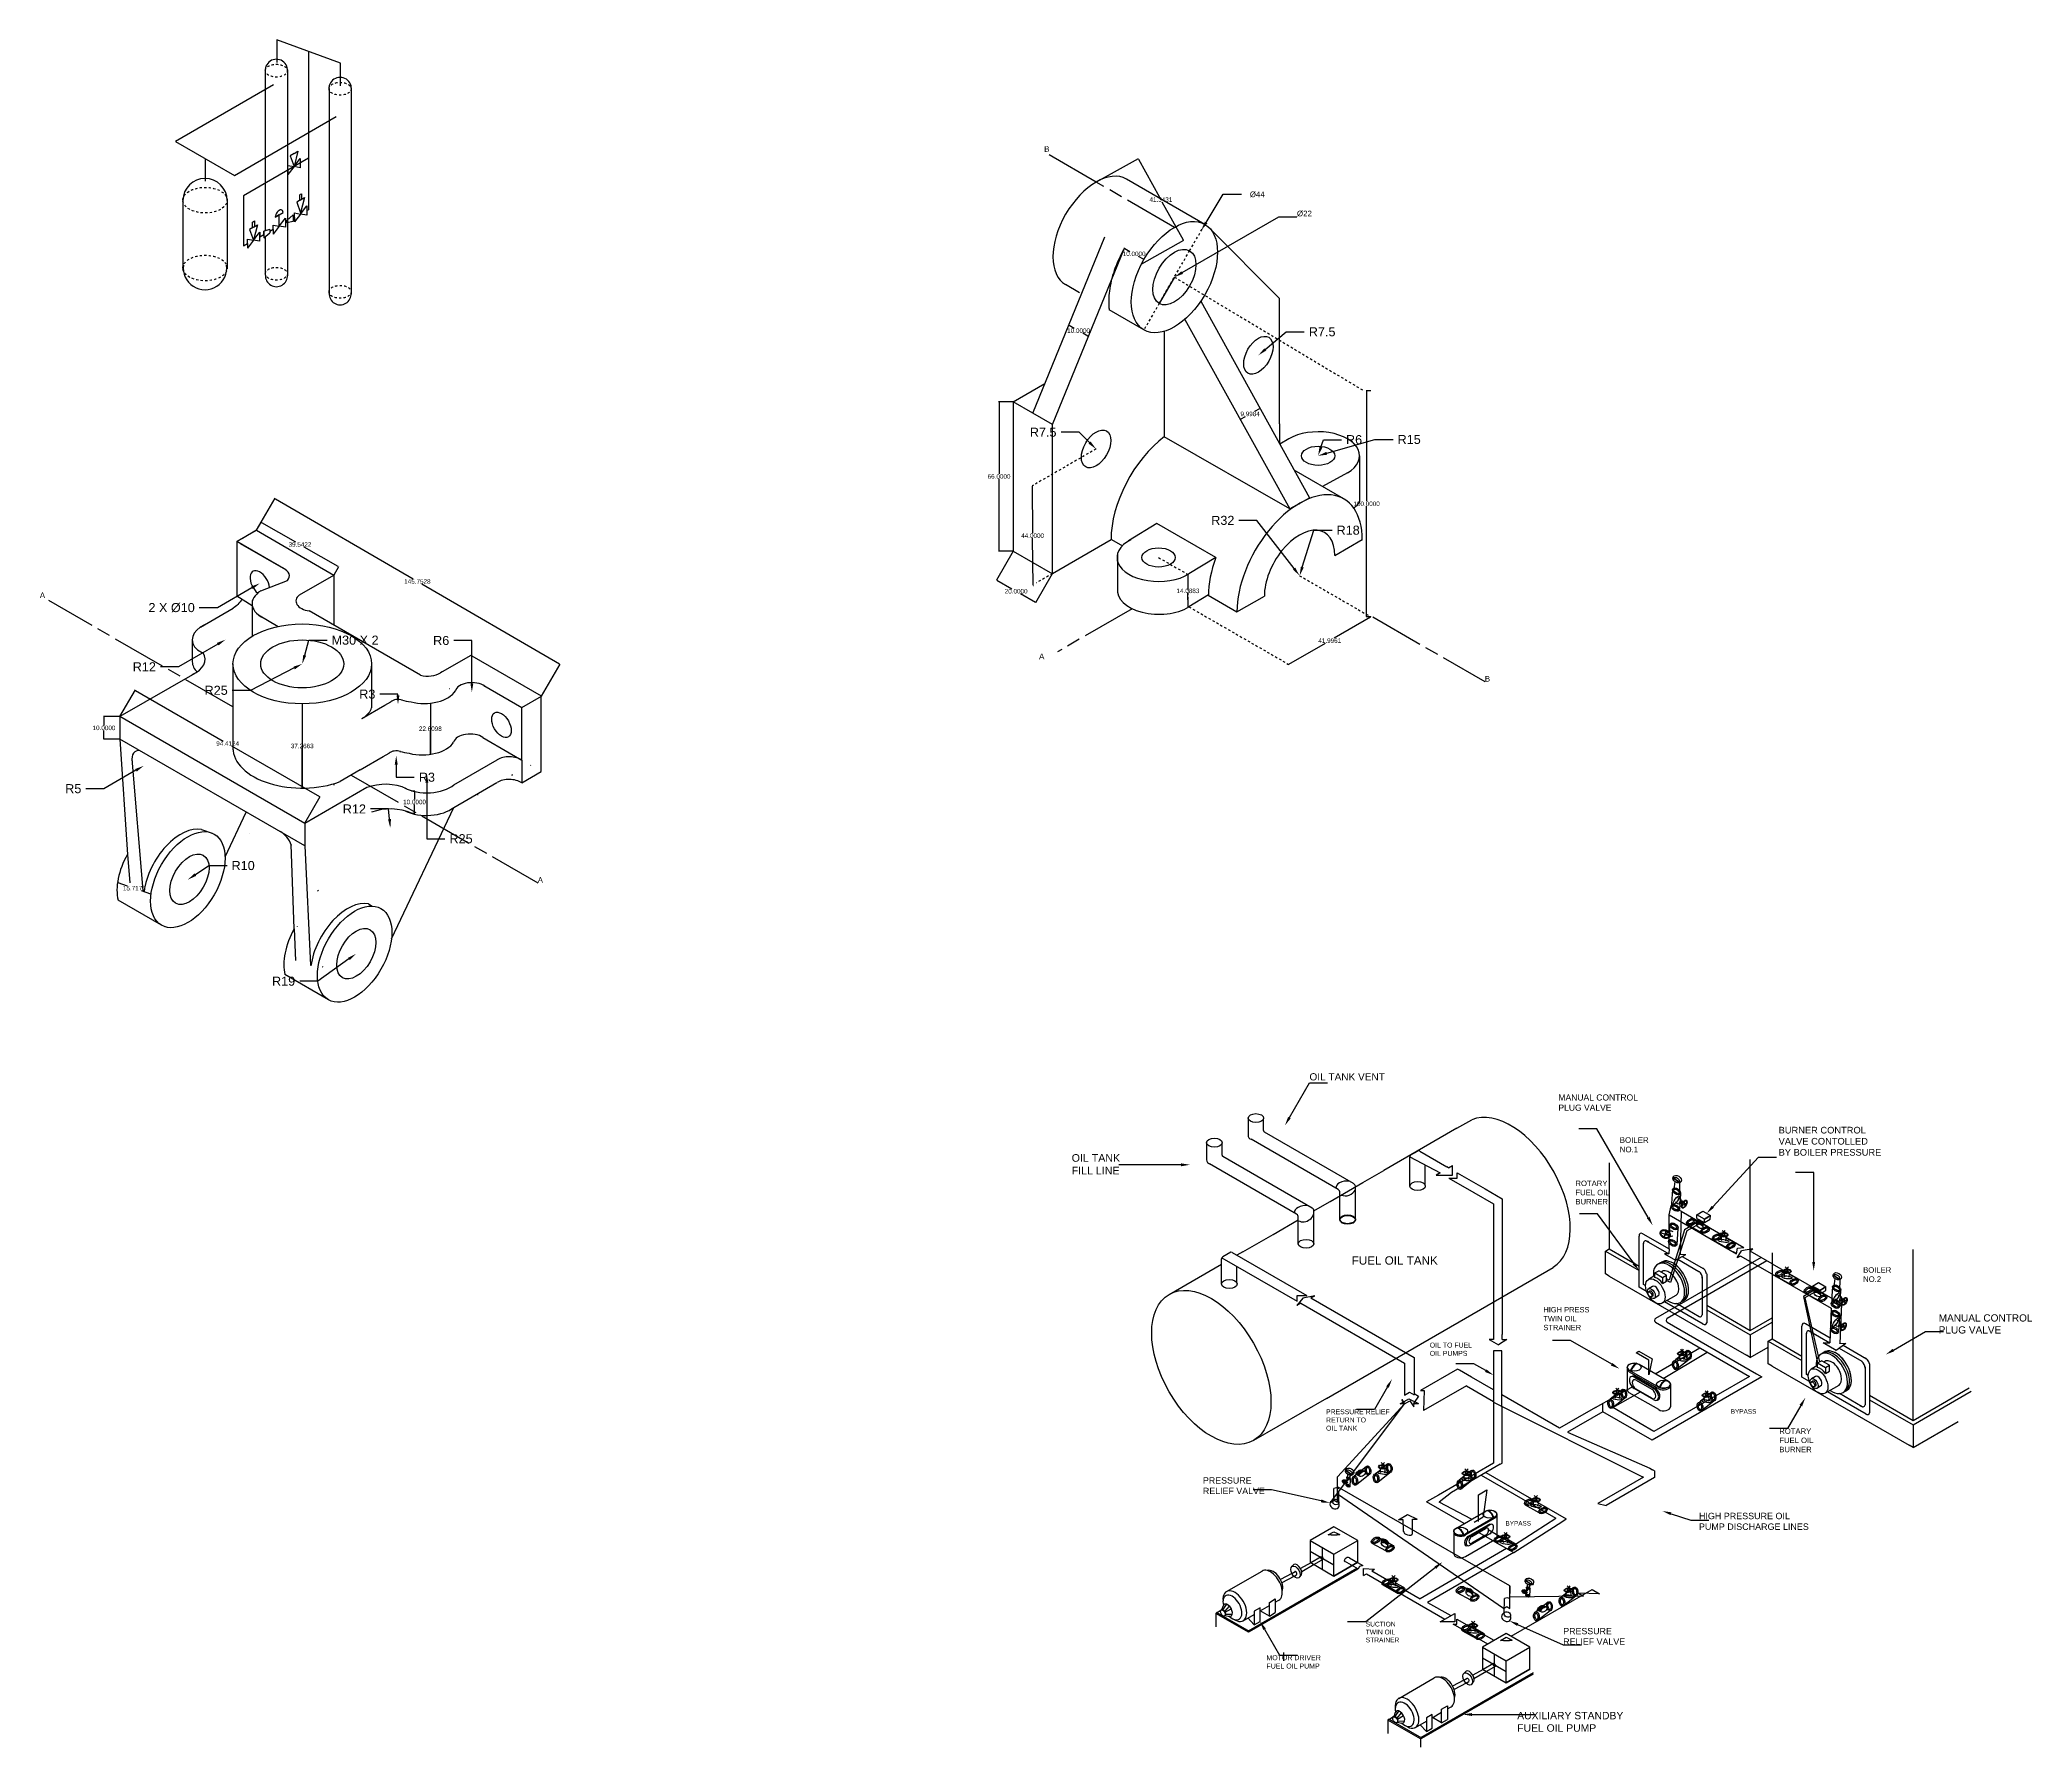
# Model space of a CAD drawing. Header units: millimetres. Extents: x 2399 to 3280, y 1312 to 2501.
# Drawn here: x 2399 to 3280, y 1312 to 2067 of the extents above; entities that cross this region are included whole.
import ezdxf
from ezdxf import colors
from ezdxf.entities.mleader import LeaderData, LeaderLine
from ezdxf.math import Vec2, Vec3

# ---------------------------------------------------------------- set-up
doc = ezdxf.new("R2010")
doc.units = ezdxf.units.MM
doc.linetypes.add('ACAD_ISO08W100', pattern=[36, 24, -3, 6, -3])
doc.linetypes.add('JIS_02_1.0', pattern=[2, 1, -1])
doc.styles.add('Annotative', font='arial.ttf', dxfattribs={"height": 1})
doc.styles.get("Standard").update_dxf_attribs({"font": 'arial.ttf', "height": 2})
doc.dimstyles.get("Standard").update_dxf_attribs({"dimtxt": 0.18, "dimasz": 0.18, "dimexe": 0.18, "dimexo": 0.0625, "dimgap": 0.09, "dimtad": 0, "dimtih": 1, "dimtoh": 1, "dimdec": 4, "dimzin": 0, "dimdsep": 46, "dimtxsty": 'Standard', "dimcen": 0.09, "dimadec": 0, "dimazin": 0, "dimtfac": 1, "dimtdec": 4, "dimtofl": 0, "dimtmove": 0, "dimatfit": 3, "dimfxl": 1, "dimtolj": 1, "dimtzin": 0, "dimarcsym": 0})

msp = doc.modelspace()

# ---------------------------------------------------------------- texts
at = {"color": 7, "linetype": 'ACAD_ISO08W100', "true_color": 0xffffff, "char_height": 2.5, "attachment_point": 1}
for s, width, insert in [('B', 30.2239527, (2843.33418, 2019.57986)), ('A', 23.1401956, (2841.08078, 1795.25238)), ('B', 23.5955309, (3038.2098, 1785.34499))]:
    msp.add_mtext_dynamic_manual_height_columns(s, width=width, gutter_width=12.5, heights=[0], dxfattribs=dict(at, insert=insert))
at = {"color": 152, "linetype": 'JIS_02_1.0', "true_color": 0x2776bb, "insert": (2934.28283, 1999.54047), "char_height": 2.5, "attachment_point": 1}
msp.add_mtext_dynamic_manual_height_columns('%%C44', width=8.8901999, gutter_width=12.5, heights=[0], dxfattribs=at)
at = {"color": 152, "true_color": 0x2776bb, "insert": (2955.1398, 1991.0658), "char_height": 2.5, "width": 6.7764939, "attachment_point": 1, "style": 'Annotative'}
msp.add_mtext('%%C22', dxfattribs=at)
at = {"linetype": 'ACAD_ISO08W100', "char_height": 2.5, "attachment_point": 1}
for insert in [(2399.16776, 1822.25639), (2619.36061, 1696.36238)]:
    msp.add_mtext_dynamic_manual_height_columns('A', width=17.0588557, gutter_width=12.5, heights=[0], dxfattribs=dict(at, insert=insert))
at = {"color": 143, "true_color": 0x7aafdf, "attachment_point": 1, "style": 'Annotative'}
for s, insert, char_height, width in [('OIL TANK VENT', (2960.66708, 1609.67074), 3.1812237, 122.7103332), ('MANUAL CONTROL\\PPLUG VALVE', (3070.76109, 1600.2954), 2.6982723, 91.0045818), ('BURNER CONTROL\\PVALVE CONTOLLED\\PBY BOILER PRESSURE', (3168.14166, 1585.96635), 2.9413566, 109.9618081), ('BOILER\\PNO.1', (3097.88418, 1581.37386), 2.501398, 42.2112351), ('OIL TANK \\PFILL LINE', (2855.50482, 1573.88985), 3.363654, 116.2491613), ('ROTARY \\PFUEL OIL \\PBURNER', (3078.29466, 1562.1961), 2.43259, 54.1365028), ('FUEL OIL TANK', (2979.33693, 1528.7241), 3.6876603, 141.6003733), ('BOILER\\PNO.2', (3205.54063, 1523.89029), 2.431539, 34.9478325), ('HIGH PRESS\\PTWIN OIL\\PSTRAINER', (3064.11934, 1506.28916), 2.364939, 62.3615325), ('MANUAL CONTROL\\PPLUG VALVE', (3238.93599, 1503.05661), 3.1815739, 72.7342187), ('OIL TO FUEL\\POIL PUMPS', (3013.86781, 1490.55376), 2.1903116, 19.0629111), ('PRESSURE RELIEF\\PRETURN TO\\POIL TANK', (2967.99911, 1461.04674), 2.1703443, 45.7475117), ('BYPASS', (3146.98838, 1461.13288), 2.022498, 39.1303586), ('ROTARY \\PFUEL OIL \\PBURNER', (3168.43147, 1452.61928), 2.43259, 54.1365028), ('PRESSURE \\PRELIEF VALVE', (2913.55536, 1431.0287), 2.7970803, 104.8098238), ('BYPASS', (3047.34821, 1411.65664, -8.67262), 2.022498, 39.1303586), ('HIGH PRESSURE OIL\\PPUMP DISCHARGE LINES', (3132.91197, 1415.3084), 2.832452, 144.52488), ('SUCTION \\PTWIN OIL\\PSTRAINER', (2985.55375, 1367.13117), 2.102409, 52.8787677), ('PRESSURE \\PRELIEF VALVE', (3072.89673, 1364.39593), 2.7970803, 104.8098238), ('MOTOR DRIVER\\PFUEL OIL PUMP', (2941.62094, 1352.34364), 2.2146768, 82.5876616), ('AUXILIARY STANDBY\\PFUEL OIL PUMP', (3052.53206, 1327.27076), 3.2869914, 112.1068077)]:
    msp.add_mtext(s, dxfattribs=dict(at, insert=insert, char_height=char_height, width=width))

# ---------------------------------------------------------------- blocks, each defined once
blk = doc.blocks.new('*D15')
at = {"color": 0, "lineweight": -2, "transparency": 16777216}
for p, q in [((2866.41, 2003.76), (2885.07, 2014.12)), ((2885, 2013.88), (2894.33, 1997.07)), ((2904.89, 1978.05), (2895.56, 1994.85)), ((2886.48, 1967.62), (2905.14, 1977.98))]:
    blk.add_line(p, q, dxfattribs=at)
at = {"color": 0, "transparency": 16777216}
for points in [[(2885.03, 2013.89), (2884.97, 2013.86), (2884.91, 2014.04)], [(2904.92, 1978.06), (2904.87, 1978.03), (2904.98, 1977.89)]]:
    blk.add_solid(points, dxfattribs=at)
at = {"layer": 'Defpoints', "color": 0, "transparency": 16777216}
for p in [(2884.91, 2014.04), (2866.36, 2003.73), (2886.43, 1967.59)]:
    blk.add_point(p, dxfattribs=at)
at = {"color": 0, "transparency": 16777216, "insert": (2894.95, 1995.96), "char_height": 2, "attachment_point": 5}
blk.add_mtext('\\A1;41.3431', dxfattribs=at)
blk = doc.blocks.new('*D16')
at = {"color": 0, "lineweight": -2, "transparency": 16777216}
for p, q in [((2987.67, 1811.36), (2971.57, 1802.06)), ((2987.8, 1811.51), (2987.74, 1811.61)), ((2951.61, 1790.54), (2967.72, 1799.84)), ((2951.43, 1790.51), (2951.37, 1790.61))]:
    blk.add_line(p, q, dxfattribs=at)
at = {"color": 0, "transparency": 16777216}
for points in [[(2987.66, 1811.39), (2987.69, 1811.34), (2987.83, 1811.45)], [(2951.6, 1790.57), (2951.63, 1790.52), (2951.46, 1790.45)]]:
    blk.add_solid(points, dxfattribs=at)
at = {"layer": 'Defpoints', "color": 0, "transparency": 16777216}
for p in [(2987.83, 1811.45), (2987.83, 1811.45), (2951.46, 1790.45)]:
    blk.add_point(p, dxfattribs=at)
at = {"color": 0, "transparency": 16777216, "insert": (2969.64, 1800.95), "char_height": 2, "attachment_point": 5}
blk.add_mtext('\\A1;41.9961', dxfattribs=at)
blk = doc.blocks.new('*D17')
at = {"color": 0, "lineweight": -2, "transparency": 16777216}
for p, q in [((2878.83, 1974.53), (2878.89, 1974.63)), ((2878.95, 1974.38), (2881.2, 1973.08)), ((2887.3, 1969.56), (2885.05, 1970.86)), ((2887.49, 1969.53), (2887.55, 1969.63))]:
    blk.add_line(p, q, dxfattribs=at)
at = {"color": 0, "transparency": 16777216}
for points in [[(2878.97, 1974.41), (2878.94, 1974.36), (2878.8, 1974.47)], [(2887.32, 1969.59), (2887.29, 1969.54), (2887.46, 1969.47)]]:
    blk.add_solid(points, dxfattribs=at)
at = {"layer": 'Defpoints', "color": 0, "transparency": 16777216}
for p in [(2878.8, 1974.47), (2887.46, 1969.47), (2887.46, 1969.47)]:
    blk.add_point(p, dxfattribs=at)
at = {"color": 0, "transparency": 16777216, "insert": (2883.13, 1971.97), "char_height": 2, "attachment_point": 5}
blk.add_mtext('\\A1;10.0000', dxfattribs=at)
blk = doc.blocks.new('*D18')
at = {"color": 0, "lineweight": -2, "transparency": 16777216}
for p, q in [((2854.19, 1940.45), (2854.13, 1940.35)), ((2854.38, 1940.41), (2856.63, 1939.12)), ((2862.72, 1935.59), (2860.47, 1936.89)), ((2862.85, 1935.45), (2862.79, 1935.35))]:
    blk.add_line(p, q, dxfattribs=at)
at = {"color": 0, "transparency": 16777216}
for points in [[(2854.39, 1940.44), (2854.36, 1940.39), (2854.22, 1940.5)], [(2862.74, 1935.62), (2862.71, 1935.57), (2862.88, 1935.5)]]:
    blk.add_solid(points, dxfattribs=at)
at = {"layer": 'Defpoints', "color": 0, "transparency": 16777216}
for p in [(2854.22, 1940.5), (2862.88, 1935.5), (2862.88, 1935.5)]:
    blk.add_point(p, dxfattribs=at)
at = {"color": 0, "transparency": 16777216, "insert": (2858.55, 1938), "char_height": 2, "attachment_point": 5}
blk.add_mtext('\\A1;10.0000', dxfattribs=at)
blk = doc.blocks.new('*D19')
at = {"color": 0, "lineweight": -2, "transparency": 16777216}
for p, q in [((2838.02, 1869.18), (2838.21, 1848.47)), ((2838.05, 1869.36), (2838.19, 1869.36)), ((2838.42, 1825.54), (2838.23, 1846.25)), ((2838.46, 1825.36), (2838.6, 1825.36))]:
    blk.add_line(p, q, dxfattribs=at)
at = {"color": 0, "transparency": 16777216}
for points in [[(2838.05, 1869.18), (2837.99, 1869.18), (2838.01, 1869.36)], [(2838.45, 1825.54), (2838.39, 1825.54), (2838.42, 1825.36)]]:
    blk.add_solid(points, dxfattribs=at)
at = {"layer": 'Defpoints', "color": 0, "transparency": 16777216}
for p in [(2837.99, 1869.36), (2838.4, 1825.36), (2838.42, 1825.36)]:
    blk.add_point(p, dxfattribs=at)
at = {"color": 0, "transparency": 16777216, "insert": (2838.22, 1847.36), "char_height": 2, "attachment_point": 5}
blk.add_mtext('\\A1;44.0000', dxfattribs=at)
blk = doc.blocks.new('*D20')
at = {"color": 0, "lineweight": -2, "transparency": 16777216}
for p, q in [((2829.58, 1906.54), (2823.2, 1906.54)), ((2823.38, 1906.36), (2823.38, 1874.65)), ((2823.38, 1840.72), (2823.38, 1872.43)), ((2829.58, 1840.54), (2823.2, 1840.54))]:
    blk.add_line(p, q, dxfattribs=at)
at = {"color": 0, "transparency": 16777216}
for points in [[(2823.35, 1906.36), (2823.41, 1906.36), (2823.38, 1906.54)], [(2823.35, 1840.72), (2823.41, 1840.72), (2823.38, 1840.54)]]:
    blk.add_solid(points, dxfattribs=at)
at = {"layer": 'Defpoints', "color": 0, "transparency": 16777216}
for p in [(2829.64, 1906.54), (2823.38, 1840.54), (2829.64, 1840.54)]:
    blk.add_point(p, dxfattribs=at)
at = {"color": 0, "transparency": 16777216, "insert": (2823.38, 1873.54), "char_height": 2, "attachment_point": 5}
blk.add_mtext('\\A1;66.0000', dxfattribs=at)
blk = doc.blocks.new('*D21')
at = {"color": 0, "lineweight": -2, "transparency": 16777216}
for p, q in [((2907.21, 1829.99), (2906.67, 1829.98)), ((2906.85, 1829.81), (2906.9, 1824.05)), ((2907.32, 1815.9), (2906.78, 1815.9)), ((2906.96, 1816.08), (2906.91, 1821.83))]:
    blk.add_line(p, q, dxfattribs=at)
at = {"color": 0, "transparency": 16777216}
for points in [[(2906.88, 1829.81), (2906.82, 1829.8), (2906.85, 1829.99)], [(2906.99, 1816.08), (2906.93, 1816.08), (2906.96, 1815.9)]]:
    blk.add_solid(points, dxfattribs=at)
at = {"layer": 'Defpoints', "color": 0, "transparency": 16777216}
for p in [(2907.27, 1829.99), (2906.96, 1815.9), (2907.38, 1815.9)]:
    blk.add_point(p, dxfattribs=at)
at = {"color": 0, "transparency": 16777216, "insert": (2906.91, 1822.94), "char_height": 2, "attachment_point": 5}
blk.add_mtext('\\A1;14.0883', dxfattribs=at)
blk = doc.blocks.new('*D22')
at = {"color": 0, "lineweight": -2, "transparency": 16777216}
for p, q in [((2938.63, 1903.52), (2936.42, 1902.3)), ((2938.76, 1903.67), (2938.7, 1903.77)), ((2930.01, 1898.83), (2929.95, 1898.93)), ((2930.2, 1898.86), (2932.41, 1900.08))]:
    blk.add_line(p, q, dxfattribs=at)
at = {"color": 0, "transparency": 16777216}
for points in [[(2938.62, 1903.55), (2938.65, 1903.5), (2938.79, 1903.61)], [(2930.18, 1898.88), (2930.21, 1898.83), (2930.04, 1898.77)]]:
    blk.add_solid(points, dxfattribs=at)
at = {"layer": 'Defpoints', "color": 0, "transparency": 16777216}
for p in [(2938.79, 1903.61), (2938.79, 1903.61), (2930.04, 1898.77)]:
    blk.add_point(p, dxfattribs=at)
at = {"color": 0, "transparency": 16777216, "insert": (2934.41, 1901.19), "char_height": 2, "attachment_point": 5}
blk.add_mtext('\\A1;9.9984', dxfattribs=at)
blk = doc.blocks.new('*D1')
at = {"color": 0, "lineweight": -2, "transparency": 16777216}
for p, q in [((2987.76, 1911.45), (2985.75, 1911.45)), ((2985.93, 1911.27), (2985.93, 1862.56)), ((2985.93, 1811.63), (2985.93, 1860.34)), ((2987.76, 1811.45), (2985.75, 1811.45))]:
    blk.add_line(p, q, dxfattribs=at)
at = {"color": 0, "transparency": 16777216}
for points in [[(2985.9, 1911.27), (2985.96, 1911.27), (2985.93, 1911.45)], [(2985.9, 1811.63), (2985.96, 1811.63), (2985.93, 1811.45)]]:
    blk.add_solid(points, dxfattribs=at)
at = {"layer": 'Defpoints', "color": 0, "transparency": 16777216}
for p in [(2985.93, 1911.45), (2987.83, 1911.45), (2987.83, 1811.45)]:
    blk.add_point(p, dxfattribs=at)
at = {"color": 0, "transparency": 16777216, "insert": (2985.93, 1861.45), "char_height": 2, "attachment_point": 5}
blk.add_mtext('\\A1;100.0000', dxfattribs=at)
blk = doc.blocks.new('*D23')
at = {"color": 0, "lineweight": -2, "transparency": 16777216}
for p, q in [((2829.61, 1840.48), (2822.19, 1827.62)), ((2822.43, 1827.69), (2829.01, 1823.89)), ((2846.93, 1830.48), (2839.51, 1817.62)), ((2839.44, 1817.87), (2832.86, 1821.67))]:
    blk.add_line(p, q, dxfattribs=at)
at = {"color": 0, "transparency": 16777216}
for points in [[(2822.45, 1827.71), (2822.42, 1827.66), (2822.28, 1827.78)], [(2839.46, 1817.89), (2839.43, 1817.84), (2839.6, 1817.78)]]:
    blk.add_solid(points, dxfattribs=at)
at = {"layer": 'Defpoints', "color": 0, "transparency": 16777216}
for p in [(2829.64, 1840.54), (2822.28, 1827.78), (2846.96, 1830.54)]:
    blk.add_point(p, dxfattribs=at)
at = {"color": 0, "transparency": 16777216, "insert": (2830.94, 1822.78), "char_height": 2, "attachment_point": 5}
blk.add_mtext('\\A1;20.0000', dxfattribs=at)
blk = doc.blocks.new('*D24')
at = {"color": 0, "lineweight": -2, "transparency": 16777216}
for p, q in [((2495.02, 1849.78), (2503.26, 1863.92)), ((2503.32, 1863.68), (2564.24, 1828.21)), ((2628.97, 1790.53), (2568.06, 1825.99)), ((2620.99, 1776.45), (2629.22, 1790.59))]:
    blk.add_line(p, q, dxfattribs=at)
at = {"color": 0, "transparency": 16777216}
for points in [[(2503.34, 1863.7), (2503.31, 1863.65), (2503.17, 1863.77)], [(2628.99, 1790.55), (2628.96, 1790.5), (2629.13, 1790.44)]]:
    blk.add_solid(points, dxfattribs=at)
at = {"layer": 'Defpoints', "color": 0, "transparency": 16777216}
for p in [(2494.99, 1849.72), (2629.13, 1790.44), (2620.95, 1776.39)]:
    blk.add_point(p, dxfattribs=at)
at = {"color": 0, "transparency": 16777216, "insert": (2566.15, 1827.1), "char_height": 2, "attachment_point": 5}
blk.add_mtext('\\A1;145.7528', dxfattribs=at)
blk = doc.blocks.new('*D25')
at = {"color": 0, "lineweight": -2, "transparency": 16777216}
for p, q in [((2433.58, 1694.16), (2433.62, 1694.27)), ((2433.73, 1694.04), (2437.84, 1692.58)), ((2448.2, 1688.89), (2444.08, 1690.36)), ((2448.39, 1688.89), (2448.43, 1689))]:
    blk.add_line(p, q, dxfattribs=at)
at = {"color": 0, "transparency": 16777216}
for points in [[(2433.74, 1694.07), (2433.72, 1694.01), (2433.56, 1694.1)], [(2448.21, 1688.92), (2448.19, 1688.87), (2448.37, 1688.83)]]:
    blk.add_solid(points, dxfattribs=at)
at = {"layer": 'Defpoints', "color": 0, "transparency": 16777216}
for p in [(2433.56, 1694.1), (2448.37, 1688.83), (2448.37, 1688.83)]:
    blk.add_point(p, dxfattribs=at)
at = {"color": 0, "transparency": 16777216, "insert": (2440.96, 1691.47), "char_height": 2, "attachment_point": 5}
blk.add_mtext('\\A1;15.7175', dxfattribs=at)
blk = doc.blocks.new('*D26')
at = {"color": 0, "lineweight": -2, "transparency": 16777216}
for p, q in [((2434.62, 1767.4), (2441.43, 1779.2)), ((2441.5, 1778.96), (2480.3, 1756.55)), ((2522.95, 1731.93), (2484.15, 1754.33)), ((2516.39, 1720.2), (2523.2, 1732))]:
    blk.add_line(p, q, dxfattribs=at)
at = {"color": 0, "transparency": 16777216}
for points in [[(2441.51, 1778.98), (2441.48, 1778.93), (2441.34, 1779.05)], [(2522.97, 1731.96), (2522.94, 1731.9), (2523.11, 1731.84)]]:
    blk.add_solid(points, dxfattribs=at)
at = {"layer": 'Defpoints', "color": 0, "transparency": 16777216}
for p in [(2434.59, 1767.35), (2523.11, 1731.84), (2516.35, 1720.14)]:
    blk.add_point(p, dxfattribs=at)
at = {"color": 0, "transparency": 16777216, "insert": (2482.23, 1755.44), "char_height": 2, "attachment_point": 5}
blk.add_mtext('\\A1;94.4124', dxfattribs=at)
blk = doc.blocks.new('*D27')
at = {"color": 0, "lineweight": -2, "transparency": 16777216}
for p, q in [((2515.21, 1772.81), (2515.21, 1755.47)), ((2515.27, 1772.99), (2515.39, 1772.99)), ((2515.21, 1735.91), (2515.21, 1753.25)), ((2515.15, 1735.73), (2515.03, 1735.73))]:
    blk.add_line(p, q, dxfattribs=at)
at = {"color": 0, "transparency": 16777216}
for points in [[(2515.18, 1772.81), (2515.24, 1772.81), (2515.21, 1772.99)], [(2515.18, 1735.91), (2515.24, 1735.91), (2515.21, 1735.73)]]:
    blk.add_solid(points, dxfattribs=at)
at = {"layer": 'Defpoints', "color": 0, "transparency": 16777216}
for p in [(2515.21, 1772.99), (2515.21, 1735.73), (2515.21, 1735.73)]:
    blk.add_point(p, dxfattribs=at)
at = {"color": 0, "transparency": 16777216, "insert": (2515.21, 1754.36), "char_height": 2, "attachment_point": 5}
blk.add_mtext('\\A1;37.2663', dxfattribs=at)
blk = doc.blocks.new('*D2')
at = {"color": 0, "lineweight": -2, "transparency": 16777216}
for p, q in [((2571.87, 1773.11), (2571.87, 1763.1)), ((2571.94, 1773.29), (2572.05, 1773.29)), ((2571.87, 1750.86), (2571.87, 1760.88)), ((2571.94, 1750.68), (2572.05, 1750.68))]:
    blk.add_line(p, q, dxfattribs=at)
at = {"color": 0, "transparency": 16777216}
for points in [[(2571.84, 1773.11), (2571.9, 1773.11), (2571.87, 1773.29)], [(2571.84, 1750.86), (2571.9, 1750.86), (2571.87, 1750.68)]]:
    blk.add_solid(points, dxfattribs=at)
at = {"layer": 'Defpoints', "color": 0, "transparency": 16777216}
for p in [(2571.87, 1773.29), (2571.87, 1750.68), (2571.87, 1750.68)]:
    blk.add_point(p, dxfattribs=at)
at = {"color": 0, "transparency": 16777216, "insert": (2571.87, 1761.99), "char_height": 2, "attachment_point": 5}
blk.add_mtext('\\A1;22.6098', dxfattribs=at)
blk = doc.blocks.new('*D3')
at = {"color": 0, "lineweight": -2, "transparency": 16777216}
for p, q in [((2495.02, 1849.78), (2497.18, 1853.51)), ((2497.24, 1853.26), (2512.28, 1844.58)), ((2531.17, 1833.67), (2516.13, 1842.35)), ((2529.27, 1830.01), (2531.42, 1833.73))]:
    blk.add_line(p, q, dxfattribs=at)
at = {"color": 0, "transparency": 16777216}
for points in [[(2497.26, 1853.29), (2497.23, 1853.23), (2497.09, 1853.35)], [(2531.19, 1833.69), (2531.16, 1833.64), (2531.33, 1833.58)]]:
    blk.add_solid(points, dxfattribs=at)
at = {"layer": 'Defpoints', "color": 0, "transparency": 16777216}
for p in [(2494.99, 1849.72), (2531.33, 1833.58), (2529.24, 1829.95)]:
    blk.add_point(p, dxfattribs=at)
at = {"color": 0, "transparency": 16777216, "insert": (2514.21, 1843.46), "char_height": 2, "attachment_point": 5}
blk.add_mtext('\\A1;39.5422', dxfattribs=at)
blk = doc.blocks.new('*D4')
at = {"color": 0, "lineweight": -2, "transparency": 16777216}
for p, q in [((2434.53, 1767.35), (2427.35, 1767.35)), ((2427.53, 1767.17), (2427.53, 1763.46)), ((2434.53, 1757.35), (2427.35, 1757.35)), ((2427.53, 1757.53), (2427.53, 1761.24))]:
    blk.add_line(p, q, dxfattribs=at)
at = {"color": 0, "transparency": 16777216}
for points in [[(2427.5, 1767.17), (2427.56, 1767.17), (2427.53, 1767.35)], [(2427.5, 1757.53), (2427.56, 1757.53), (2427.53, 1757.35)]]:
    blk.add_solid(points, dxfattribs=at)
at = {"layer": 'Defpoints', "color": 0, "transparency": 16777216}
for p in [(2427.53, 1767.35), (2434.59, 1767.35), (2434.59, 1757.35)]:
    blk.add_point(p, dxfattribs=at)
at = {"color": 0, "transparency": 16777216, "insert": (2427.53, 1762.35), "char_height": 2, "attachment_point": 5}
blk.add_mtext('\\A1;10.0000', dxfattribs=at)
blk = doc.blocks.new('*D5')
at = {"color": 0, "lineweight": -2, "transparency": 16777216}
for p, q in [((2563.6, 1734.59), (2565.04, 1734.59)), ((2564.86, 1734.41), (2564.86, 1730.7)), ((2564.86, 1724.77), (2564.86, 1728.48)), ((2563.6, 1724.59), (2565.04, 1724.59))]:
    blk.add_line(p, q, dxfattribs=at)
at = {"color": 0, "transparency": 16777216}
for points in [[(2564.83, 1734.41), (2564.89, 1734.41), (2564.86, 1734.59)], [(2564.83, 1724.77), (2564.89, 1724.77), (2564.86, 1724.59)]]:
    blk.add_solid(points, dxfattribs=at)
at = {"layer": 'Defpoints', "color": 0, "transparency": 16777216}
for p in [(2563.54, 1734.59), (2564.86, 1734.59), (2563.54, 1724.59)]:
    blk.add_point(p, dxfattribs=at)
at = {"color": 0, "transparency": 16777216, "insert": (2564.86, 1729.59), "char_height": 2, "attachment_point": 5}
blk.add_mtext('\\A1;10.0000', dxfattribs=at)

# ---------------------------------------------------------------- dimensions: what is measured, and where the dimension line sits
at = {"color": 152, "true_color": 0x2776bb}
for p1, p2, distance, picture, middle in [((2886.42645, 1967.58791), (2866.35788, 2003.73349), -21.22276, '*D15', (2894.94688, 1995.96255)), ((2878.79656, 1974.47149), (2887.45684, 1969.47147), 0, '*D17', (2883.1267, 1971.97148)), ((2854.21978, 1940.50388), (2862.88003, 1935.50388), 0, '*D18', (2858.5499, 1938.00388)), ((2829.64299, 1906.53628), (2829.64299, 1840.53628), -6.26695, '*D20', (2823.37604, 1873.53628)), ((2930.04013, 1898.77036), (2938.78806, 1903.61193), 0, '*D22', (2934.4141, 1901.19114)), ((2987.82721, 1811.45227), (2987.82721, 1911.45227), 1.89983, '*D1', (2985.92739, 1861.45227)), ((2837.9899, 1869.35537), (2838.39755, 1825.35726), 0.02439, '*D19', (2838.21811, 1847.35654)), ((2494.9913, 1849.72311), (2620.95377, 1776.39279), 16.25187, '*D24', (2566.14909, 1827.10314)), ((2494.9913, 1849.72311), (2529.23583, 1829.95202), 4.18749, '*D3', (2514.20731, 1843.46404)), ((2846.9635, 1830.53628), (2829.64299, 1840.53628), 14.73232, '*D23', (2830.93708, 1822.77772)), ((2907.27471, 1829.98838), (2907.3832, 1815.90049), -0.42265, '*D21', (2906.90632, 1822.94118)), ((2951.457485, 1790.454193), (2987.827213, 1811.452265), 0, '*D16', (2969.642349, 1800.953229)), ((2434.59055, 1767.34895), (2516.35408, 1720.14275), 13.50627, '*D26', (2482.22545, 1755.44263)), ((2515.21231, 1772.99243), (2515.21231, 1735.72616), 0, '*D27', (2515.21231, 1754.35929)), ((2571.8748356, 1773.2915636), (2571.8748356, 1750.6817143), 0, '*D2', (2571.8748356, 1761.9866389)), ((2434.59055, 1757.34895), (2434.59055, 1767.34895), 7.06138, '*D4', (2427.52917, 1762.34895)), ((2563.53913, 1724.58723), (2563.53913, 1734.58723), -1.31967, '*D5', (2564.85881, 1729.58723)), ((2433.55723, 1694.10261), (2448.36534, 1688.83386), 0, '*D25', (2440.96128, 1691.46824))]:
    dim = msp.add_aligned_dim(p1=p1, p2=p2, distance=distance, dimstyle='Standard', dxfattribs=at)
    dim.commit()
    dim.dimension.update_dxf_attribs({"geometry": picture, "text_midpoint": middle})

# ---------------------------------------------------------------- linework, layer by layer
for p, q in [((2532.10618, 2056.32564), (2503.92098, 2066.60156)), ((2503.92098, 2066.60156), (2503.92098, 2056.60156)), ((2498.87983, 2053.03443), (2498.87983, 2013.03443)), ((2498.87983, 2053.03443), (2498.88073, 2053.03443)), ((2508.67689, 2053.03443), (2508.67779, 2053.03443)), ((2508.67779, 2053.03443), (2508.67779, 2013.03443)), ((2518.01358, 2061.4636), (2518.01358, 2014.27211)), ((2532.10618, 2046.32564), (2532.10618, 2056.32564)), ((2502.53012, 2046.64791), (2459.22885, 2021.64791)), ((2527.06503, 2045.02924), (2527.06503, 2005.02924)), ((2536.86299, 2045.02924), (2536.86299, 2005.02924)), ((2527.2072, 2043.55126), (2527.2081, 2043.55126)), ((2537.00427, 2043.55126), (2537.00516, 2043.55126)), ((2485.20961, 2006.64791), (2530.22732, 2032.63889)), ((2459.22885, 2021.64791), (2485.20961, 2006.64791)), ((2472.21923, 2014.14791), (2472.21923, 2004.14791)), ((2518.01358, 2014.27211), (2489.2212, 1997.64882)), ((2498.89064, 2013.03443), (2498.89064, 1982.23077)), ((2508.67779, 2013.03443), (2508.67779, 1962.21088)), ((2511.5782, 2010.55665), (2508.89064, 2007.06974)), ((2508.89333, 2009.06974), (2508.89064, 2007.06974)), ((2508.89333, 2009.06974), (2508.89125, 2011.06974)), ((2508.89125, 2011.06974), (2511.5782, 2010.55665)), ((2511.5782, 2016.32086), (2509.84615, 2015.32086)), ((2509.84615, 2015.32086), (2511.5782, 2010.55665)), ((2511.5782, 2016.32086), (2513.31026, 2017.32086)), ((2513.31026, 2017.32086), (2511.5782, 2010.55665)), ((2511.5782, 2010.55665), (2514.32875, 2014.12526)), ((2514.30865, 2010.0776), (2511.5782, 2010.55665)), ((2514.32875, 2014.12526), (2514.30865, 2010.0776)), ((2518.01358, 2014.27211), (2518.01358, 1991.51053)), ((2527.07584, 2005.02924), (2527.07584, 1974.22558)), ((2536.86299, 2005.02924), (2536.86299, 1954.20569)), ((2914.40123, 1985.02782), (2879.76021, 2005.02782)), ((2462.42127, 1995.71071), (2462.42127, 1965.71071)), ((2462.42127, 1995.71071), (2462.42701, 1995.71071)), ((2482.01145, 1995.71071), (2482.01719, 1995.71071)), ((2482.01719, 1995.71071), (2482.01719, 1965.71071)), ((2489.2212, 1997.64882), (2489.2212, 1975.56512)), ((2514.51738, 1995.82971), (2512.78533, 1994.82971)), ((2512.78533, 1994.82971), (2514.51738, 1990.06549)), ((2514.08255, 1998.08289), (2514.51556, 1998.33289)), ((2514.08255, 1995.58289), (2514.08255, 1998.08289)), ((2514.51738, 1995.82971), (2514.08255, 1995.58289)), ((2514.50349, 1989.59055), (2517.25403, 1993.15917)), ((2514.51556, 1998.33289), (2514.94857, 1998.58289)), ((2514.51738, 1995.82971), (2516.24943, 1996.82971)), ((2516.24943, 1996.82971), (2514.51738, 1990.06549)), ((2514.94857, 1998.58289), (2514.94857, 1996.08289)), ((2517.25403, 1993.15917), (2517.23393, 1989.1115)), ((2517.24373, 1991.08418), (2518.01358, 1991.51053)), ((2493.65476, 1983.78467), (2491.92271, 1982.78467)), ((2491.92271, 1982.78467), (2493.65476, 1978.02045)), ((2493.21993, 1986.03785), (2493.65294, 1986.28785)), ((2493.21993, 1983.53785), (2493.21993, 1986.03785)), ((2493.65476, 1983.78467), (2493.21993, 1983.53785)), ((2493.65294, 1986.28785), (2494.08595, 1986.53785)), ((2493.65476, 1983.78467), (2495.38681, 1984.78467)), ((2495.38681, 1984.78467), (2493.65476, 1978.02045)), ((2494.08595, 1986.53785), (2494.08595, 1984.03785)), ((2500.91152, 1982.78959), (2498.20565, 1982.04136)), ((2500.91152, 1982.0393), (2502.3312, 1982.82552)), ((2500.91152, 1982.78959), (2500.91152, 1981.2833)), ((2505.01618, 1984.20743), (2502.32862, 1980.72053)), ((2502.33131, 1982.72053), (2502.32923, 1984.72052)), ((2502.32923, 1984.72052), (2505.01618, 1984.20743)), ((2502.33131, 1982.72053), (2502.33338, 1980.7267)), ((2503.28413, 1988.20743), (2506.74823, 1990.20743)), ((2505.01618, 1989.20743), (2503.28413, 1988.20743)), ((2505.01618, 1984.20743), (2505.01618, 1989.20743)), ((2505.01618, 1984.20743), (2507.76673, 1987.77604)), ((2507.74663, 1983.72838), (2505.01618, 1984.20743)), ((2507.76673, 1987.77604), (2507.74663, 1983.72838)), ((2507.75707, 1985.83041), (2508.43621, 1986.20652)), ((2508.43621, 1986.71947), (2511.23237, 1989.23513)), ((2508.43621, 1986.71947), (2508.43621, 1985.65054)), ((2511.24502, 1986.23517), (2508.43621, 1985.65054)), ((2511.23237, 1989.23513), (2511.24222, 1987.73517)), ((2511.24205, 1987.76041), (2511.81861, 1988.07972)), ((2511.24222, 1987.73517), (2511.24502, 1986.23517)), ((2514.50349, 1989.59055), (2511.81593, 1986.10365)), ((2511.81861, 1988.10365), (2511.81653, 1990.10365)), ((2511.81653, 1990.10365), (2514.50349, 1989.59055)), ((2511.81861, 1988.10365), (2511.81861, 1986.10713)), ((2514.47131, 1989.5488), (2514.5363, 1989.58479)), ((2517.23393, 1989.1115), (2514.50349, 1989.59055)), ((2947.38586, 1952.20439), (2916.33262, 1983.53412)), ((2489.2212, 1975.56512), (2490.96988, 1976.53355)), ((2493.65476, 1978.02045), (2490.9672, 1974.53355)), ((2490.96988, 1976.53355), (2490.9672, 1974.53355)), ((2490.96988, 1976.53355), (2490.9678, 1978.53355)), ((2490.9678, 1978.53355), (2493.65476, 1978.02045)), ((2493.65476, 1978.02045), (2496.4053, 1981.58907)), ((2496.38521, 1977.54141), (2493.65476, 1978.02045)), ((2496.4053, 1981.58907), (2496.38521, 1977.54141)), ((2496.40507, 1981.54136), (2496.38521, 1977.54141)), ((2496.39512, 1979.53808), (2498.21321, 1980.54495)), ((2496.40104, 1979.54136), (2496.40507, 1981.54136)), ((2498.20672, 1980.54136), (2498.20565, 1982.04136)), ((2498.20565, 1982.04136), (2498.2208, 1979.0414)), ((2498.2208, 1979.0414), (2500.91152, 1981.2833)), ((2498.89064, 1979.59951), (2498.89064, 1962.49281)), ((2838.30324, 1901.53628), (2870.13631, 1979.47149)), ((2846.9635, 1896.53628), (2878.79656, 1974.47149)), ((2527.07584, 1971.59431), (2527.07584, 1954.48761)), ((2858.97851, 1954.80075), (2852.81582, 1958.35877)), ((2887.45684, 1938.35877), (2872.05104, 1947.25332)), ((2912.56559, 1950.99174), (2960.62387, 1864.15813)), ((2947.38586, 1896.80109), (2947.38586, 1952.20439)), ((2886.109, 1939.13695), (2886.2321, 1939.20802)), ((2905.55075, 1943.01874), (2951.96361, 1859.15813)), ((2896.59891, 1891.1933), (2896.59891, 1937.76901)), ((2829.64299, 1906.53628), (2843.64827, 1914.62224)), ((2846.9635, 1896.53628), (2829.64299, 1906.53628)), ((2829.64299, 1906.53628), (2829.64299, 1840.53628)), ((2846.9635, 1896.53628), (2838.30324, 1901.53628)), ((2846.9635, 1830.53628), (2846.9635, 1896.53628)), ((2947.38586, 1896.80109), (2947.38586, 1888.07709)), ((2896.45596, 1891.11077), (2896.59891, 1891.1933)), ((2896.59891, 1891.1933), (2896.45596, 1891.11077)), ((2951.96361, 1859.15813), (2896.45596, 1891.11077)), ((2951.49442, 1890.18637), (2947.4862, 1887.8958)), ((2982.85598, 1882.68637), (2982.85598, 1862.38875)), ((2924.29181, 1875.13445), (2924.27305, 1875.09803)), ((2975.88966, 1863.59925), (2953.90983, 1876.28931)), ((2977.47519, 1875.18637), (2966.38989, 1869.08394)), ((2951.96361, 1859.15813), (2960.62387, 1864.15813)), ((2951.96361, 1859.15813), (2956.29374, 1861.65813)), ((2956.29374, 1861.65813), (2951.96361, 1859.15813)), ((2956.12816, 1861.56253), (2956.38269, 1861.41557)), ((2956.38269, 1861.41557), (2956.12891, 1861.56296)), ((2893.22392, 1852.68723), (2880.61427, 1845.01592)), ((2919.20468, 1837.68723), (2893.22392, 1852.68723)), ((2494.9913, 1849.72311), (2486.33105, 1844.72311)), ((2486.33105, 1844.72311), (2494.9913, 1849.72311)), ((2507.99131, 1832.21755), (2486.33105, 1844.72311)), ((2486.33105, 1844.72311), (2486.33105, 1820.72311)), ((2507.99131, 1832.21755), (2487.91645, 1843.80778)), ((2494.9913, 1849.72311), (2488.76243, 1846.12687)), ((2494.9913, 1849.72311), (2529.23583, 1829.95202)), ((2872.94426, 1845.53628), (2846.9635, 1830.53628)), ((2873.1553, 1845.65813), (2872.94426, 1845.53628)), ((2872.94426, 1845.53628), (2873.1553, 1845.65813)), ((2873.1553, 1845.65813), (2872.94426, 1845.53628)), ((2873.1553, 1845.65813), (2877.92054, 1842.90691)), ((2971.8822, 1838.65813), (2984.00655, 1845.65813)), ((2983.84097, 1845.56253), (2984.00606, 1845.46721)), ((2829.64299, 1840.53628), (2846.9635, 1830.53628)), ((2875.68447, 1838.90329), (2875.62803, 1836.23049)), ((2875.62803, 1836.23049), (2875.77011, 1836.14846)), ((2875.72842, 1839.11005), (2875.72842, 1822.40499)), ((2919.20468, 1837.68723), (2907.27471, 1830.41888)), ((2496.93339, 1823.01089), (2508.64729, 1827.5692)), ((2513.97319, 1821.14013), (2529.23583, 1829.95202)), ((2529.23583, 1829.95202), (2529.23583, 1807.75954)), ((2470.23703, 1806.9402), (2484.65208, 1815.26273)), ((2484.63802, 1815.27085), (2484.65208, 1815.26273)), ((2486.33105, 1820.72311), (2493.11337, 1816.50772)), ((2493.0545, 1817.23461), (2493.0545, 1802.87026)), ((2493.27515, 1818.73229), (2493.09255, 1818.62687)), ((2916.00746, 1821.15483), (2907.3832, 1815.90049)), ((2915.80739, 1821.03293), (2928.58093, 1813.65813)), ((2928.58093, 1813.65813), (2940.70528, 1820.65813)), ((2495.84943, 1812.28902), (2504.58088, 1807.24792)), ((2567.57268, 1785.62575), (2518.29833, 1814.07431)), ((2466.60286, 1801.38872), (2466.60286, 1791.56659)), ((2468.85554, 1796.87428), (2471.41582, 1795.3961)), ((2484.59369, 1790.6701), (2484.59369, 1752.6701)), ((2545.83094, 1790.6701), (2545.83094, 1771.23343)), ((2589.72941, 1794.42018), (2577.0608, 1787.10595)), ((2590.30726, 1794.08657), (2589.72941, 1794.42018)), ((2621.05361, 1776.33515), (2590.30726, 1794.08657)), ((2467.7405, 1786.48808), (2434.59055, 1767.34895)), ((2466.60286, 1785.91701), (2466.60286, 1785.83127)), ((2577.0608, 1787.10595), (2576.38913, 1786.70759)), ((2595.51058, 1781.08242), (2612.39335, 1771.33515)), ((2515.21231, 1772.99243), (2515.21231, 1735.72616)), ((2541.64353, 1766.45777), (2551.76669, 1772.37127)), ((2551.76669, 1772.37127), (2554.44021, 1773.91483)), ((2571.87484, 1773.29156), (2571.87484, 1750.68171)), ((2580.27958, 1779.63716), (2580.24857, 1779.63099)), ((2612.39335, 1771.33515), (2621.05361, 1776.33515)), ((2612.39335, 1748.11124), (2612.39335, 1771.33515)), ((2620.95377, 1743.09634), (2620.95377, 1776.39279)), ((2516.35408, 1720.14275), (2434.59055, 1767.34895)), ((2434.59055, 1767.34895), (2434.59055, 1757.34895)), ((2516.35408, 1710.14275), (2434.59055, 1757.34895)), ((2434.59055, 1757.34895), (2437.89653, 1706.40474)), ((2595.1263, 1758.11861), (2606.80194, 1751.37767)), ((2439.92758, 1748.60934), (2444.76389, 1690.43109)), ((2540.86154, 1743.74951), (2550.9847, 1749.66302)), ((2550.9847, 1749.66302), (2553.65821, 1751.20657)), ((2582.28983, 1737.2256), (2601.43087, 1748.27668)), ((2601.48054, 1748.24801), (2601.43087, 1748.27668)), ((2606.80194, 1751.37767), (2612.39335, 1748.14947)), ((2612.39335, 1748.11124), (2612.29352, 1738.09634)), ((2616.28802, 1745.90089), (2616.11538, 1745.81015)), ((2543.71663, 1735.94053), (2516.35408, 1720.14275)), ((2529.23583, 1737.68928), (2529.23583, 1737.03741)), ((2540.86154, 1743.74951), (2531.93408, 1738.59524)), ((2582.18999, 1727.2107), (2601.33104, 1738.26179)), ((2608.07936, 1741.51403), (2607.78905, 1741.34642)), ((2612.29352, 1738.09634), (2620.95377, 1743.09634)), ((2554.70029, 1669.15062), (2582.18999, 1727.2107)), ((2481.06337, 1705.39811), (2490.40359, 1725.12528)), ((2516.35408, 1720.14275), (2516.35408, 1710.14275)), ((2470.7098, 1717.43996), (2475.45148, 1715.85929)), ((2475.45148, 1715.85929), (2475.43859, 1715.81589)), ((2491.77358, 1715.85929), (2491.78648, 1715.81589)), ((2511.67864, 1673.49029), (2510.32713, 1710.81265)), ((2511.27511, 1713.0751), (2511.27511, 1713.00653)), ((2516.35408, 1710.14275), (2518.85334, 1657.48017)), ((2437.89653, 1706.40474), (2438.94514, 1693.79055)), ((2452.98342, 1675.10201), (2433.80258, 1686.17607)), ((2444.76389, 1690.43109), (2445.29061, 1690.12699)), ((2522.46117, 1690.43109), (2521.93446, 1690.12699)), ((2544.49191, 1684.5255), (2546.13711, 1683.57565)), ((2454.28718, 1674.50175), (2454.19607, 1674.32711)), ((2512.93788, 1674.50175), (2513.02899, 1674.32711)), ((2511.67864, 1673.49029), (2512.18402, 1659.53402)), ((2518.85334, 1657.48017), (2519.09809, 1657.39809)), ((2524.49623, 1656.53876), (2524.24472, 1656.68396)), ((2526.76553, 1642.18755), (2507.58469, 1653.26162))]:
    msp.add_line(p, q)
at = {"color": 7, "linetype": 'ACAD_ISO08W100', "true_color": 0xffffff}
for p, q in [((2866.35788, 2003.73349), (2843.33418, 2017.07986)), ((2900.92903, 1983.6933), (2866.35788, 2003.73349)), ((2882.26233, 1815.06013), (2849.24543, 1795.99781)), ((2988.66055, 1811.45227), (3038.2098, 1782.84499))]:
    msp.add_line(p, q, dxfattribs=at)
at = {"color": 7, "linetype": 'JIS_02_1.0', "true_color": 0xffffff}
for p, q in [((2907.66513, 1973.36056), (2914.40123, 1985.02782)), ((2894.19294, 1950.02604), (2907.66513, 1973.36056)), ((2900.92903, 1961.6933), (2984.67739, 1911.45227)), ((2894.19294, 1950.02604), (2887.45684, 1938.35877)), ((2866.28802, 1885.6933), (2837.9899, 1869.35537)), ((2893.93991, 1837.68723), (2906.90655, 1830.20093)), ((2846.9635, 1830.53628), (2840.00278, 1826.51751)), ((2906.90655, 1830.20093), (2906.90655, 1815.62065)), ((2956.29374, 1829.65813), (2987.82721, 1811.45227)), ((2907.3832, 1815.90049), (2951.45748, 1790.45419))]:
    msp.add_line(p, q, dxfattribs=at)
at = {"linetype": 'ACAD_ISO08W100'}
for p, q in [((2527.07584, 1974.22558), (2527.07584, 1960.32594)), ((2484.59369, 1771.6701), (2403.1703, 1818.67992)), ((2536.90755, 1741.46668), (2619.36061, 1693.86238))]:
    msp.add_line(p, q, dxfattribs=at)
at = {"color": 7, "true_color": 0xffffff}
for p, q in [((2900.92903, 1961.6933), (2894.19294, 1950.02604)), ((2893.93991, 1837.71461), (2893.93991, 1837.68723)), ((2987.82721, 1811.45227), (2987.82721, 1811.45227))]:
    msp.add_line(p, q, dxfattribs=at)
at = {"color": 143, "true_color": 0x7aafdf}
for p, q in [((2933.52424, 1589.81276), (2933.52424, 1582.23925)), ((2940.34045, 1584.35121), (2940.34045, 1589.48489)), ((3025.87555, 1585.33928), (3032.43377, 1589.12566)), ((2915.17527, 1578.93006), (2915.17527, 1571.35655)), ((2921.99149, 1573.46851), (2921.99149, 1578.60219)), ((2973.32907, 1558.21246), (2934.82348, 1580.44367)), ((2940.34398, 1584.35325), (2940.34045, 1584.35121)), ((2940.77051, 1583.68004), (2940.74348, 1583.66443)), ((2980.17937, 1560.89611), (2940.74348, 1583.66443)), ((3025.87555, 1585.33928), (2993.61805, 1566.7154)), ((2954.9801, 1547.32977), (2916.47452, 1569.56097)), ((2921.99502, 1573.47055), (2921.99149, 1573.46851)), ((2922.42155, 1572.79734), (2922.39452, 1572.78173)), ((2961.8304, 1550.01341), (2922.39452, 1572.78173)), ((3005.03662, 1559.80772), (3005.03662, 1572.73056)), ((3005.03662, 1572.73056), (3018.39285, 1565.59668)), ((3005.53662, 1573.59658), (3008.41055, 1575.25585)), ((3009.41055, 1575.25585), (3021.42012, 1568.32212)), ((3011.85185, 1560.08655), (3011.85185, 1569.09039)), ((3022.20236, 1567.7961), (3023.93441, 1568.7961)), ((3023.93441, 1564.59668), (3023.93441, 1568.7961)), ((3093.25444, 1569.97849), (3093.25444, 1531.97849)), ((3093.25444, 1569.97849), (3093.25444, 1531.97849)), ((3155.60827, 1495.97849), (3155.60827, 1571.54906)), ((3155.60827, 1495.97849), (3155.60827, 1571.54906)), ((2969.83035, 1552.98156), (2984.25646, 1561.31048)), ((2980.9517, 1545.12061), (2980.9517, 1559.69139)), ((2984.25646, 1561.31048), (2993.61805, 1566.7154)), ((3018.39285, 1565.59668), (3016.6608, 1564.59668)), ((3016.6608, 1564.59668), (3023.93441, 1564.59668)), ((3022.20236, 1567.7961), (3021.42012, 1568.32212)), ((3022.32848, 1563.32445), (3033.41619, 1556.92296)), ((3022.32848, 1563.32445), (3026.01135, 1563.32445)), ((3026.01135, 1565.45076), (3026.01589, 1565.59436)), ((3026.01135, 1563.32445), (3026.01135, 1565.45076)), ((3026.01589, 1565.59436), (3038.29876, 1558.50284)), ((3121.51725, 1563.29103, 85), (3124.16369, 1561.59835, 85)), ((3124.16369, 1561.59835, 85), (3121.52957, 1563.31106, 85)), ((3122.1876, 1561.82392, 85), (3121.75451, 1558.30789, 85)), ((3124.16369, 1561.59835, 85), (3124.16369, 1561.59835, 85)), ((3124.34853, 1561.29482, 85), (3124.27944, 1556.76615, 85)), ((2962.60273, 1548.80869), (2974.70256, 1555.79453)), ((2974.08817, 1545.12061), (2974.08817, 1556.8944)), ((3033.41619, 1556.92296), (3042.07644, 1551.92296)), ((3038.29876, 1558.50284), (3045.88594, 1554.12237)), ((3042.07644, 1551.92296), (3042.07644, 1491.92296)), ((3045.88594, 1554.12237), (3045.88594, 1494.12237)), ((3119.67384, 1547.11683), (3120.64042, 1551.05148, 85)), ((3120.7957, 1552.00026, 85), (3120.75322, 1551.30644, 85)), ((3120.92924, 1554.18147, 85), (3120.7957, 1552.00026, 85)), ((3121.17749, 1558.23607, 85), (3120.92924, 1554.18147, 85)), ((3124.68384, 1556.30602, 85), (3124.26646, 1549.44213, 85)), ((3125.17134, 1552.99464, 85), (3124.95526, 1552.25125, 83.62844)), ((3125.98538, 1551.7134, 85), (3124.95526, 1552.25125, 83.62844)), ((3126.33667, 1552.3862, 85), (3125.17134, 1552.99464, 85)), ((3125.98538, 1551.7134, 85), (3126.18505, 1551.60886, 85)), ((3126.33667, 1552.3862, 85), (3126.40012, 1552.35548, 85)), ((2944.61786, 1538.42512), (2955.73921, 1544.84604)), ((2954.97047, 1547.34249), (2954.96426, 1547.33891)), ((2954.96426, 1547.33891), (2954.97047, 1547.34249)), ((2955.73921, 1545.96952), (2955.73712, 1545.96831)), ((2955.73893, 1546.01155), (2955.73921, 1546.0117)), ((2955.73921, 1534.23791), (2955.73921, 1546.0117)), ((2961.86146, 1550.00327), (2961.66825, 1550.10703)), ((2961.8304, 1549.98534), (2961.8304, 1550.01995)), ((2962.60273, 1534.23791), (2962.60273, 1548.80869)), ((3119.67384, 1532.03465), (3119.67384, 1547.11683)), ((3119.67384, 1547.11683), (3149.56906, 1529.85682)), ((3120.02134, 1542.73171), (3119.77309, 1538.67711)), ((3124.98814, 1548.66742), (3124.12821, 1548.99995, 85)), ((3124.98814, 1548.66742), (3124.61435, 1529.64246)), ((3124.98814, 1548.66742), (3152.75316, 1532.63728)), ((3133.66634, 1544.55033), (3126.56807, 1540.45214)), ((3134.5077, 1543.8829), (3127.6263, 1539.90992)), ((3133.90684, 1539.28865), (3127.90008, 1542.6362)), ((3131.70855, 1544.65752), (3131.1015, 1544.99616)), ((3133.61699, 1543.59291), (3131.70855, 1544.65752)), ((3131.92073, 1542.83853), (3131.9829, 1544.50448)), ((3132.02292, 1547.08241), (3134.68124, 1548.61719)), ((3132.02292, 1545.49916), (3132.02292, 1547.08241)), ((3135.30976, 1545.18476), (3132.02292, 1547.08241)), ((3132.02292, 1545.49916), (3135.30976, 1543.6015)), ((3137.16453, 1541.61394), (3133.61699, 1543.59291)), ((3134.68124, 1548.61719), (3137.96807, 1546.71953)), ((3134.81459, 1541.1566), (3134.84498, 1542.90789)), ((3137.96807, 1546.71953), (3135.30976, 1545.18476)), ((3135.30976, 1545.18476), (3137.12843, 1546.23477)), ((3135.30976, 1543.6015), (3135.30976, 1545.18476)), ((3135.30976, 1543.6015), (3137.90963, 1545.10253)), ((3137.90963, 1545.10253), (3137.96807, 1546.71953)), ((2931.1406, 1530.64402), (2944.61786, 1538.42512)), ((3108.08754, 1538.69153), (3108.08754, 1538.724)), ((3108.08754, 1538.69153), (3108.08754, 1538.724)), ((3117.89715, 1539.00701), (3118.87337, 1539.00701, -1.1522)), ((3117.89715, 1538.24802), (3118.90697, 1538.24802)), ((3119.63955, 1536.4959), (3119.59707, 1535.80209)), ((3119.77309, 1538.67711), (3119.63955, 1536.4959)), ((3126.56807, 1540.45214), (3119.69253, 1518.1026)), ((3127.6263, 1539.90992), (3120.28131, 1517.08281)), ((3123.52769, 1540.80167), (3123.11031, 1533.93777)), ((3145.26472, 1532.49596), (3139.25796, 1535.84352)), ((3143.06642, 1537.86484), (3142.45938, 1538.20348)), ((3143.38893, 1539.14356), (3143.3868, 1539.21403)), ((3143.38893, 1539.14356), (3143.38893, 1537.82896)), ((3143.38893, 1537.82896), (3144.14792, 1537.98148, -1.37156)), ((3144.14792, 1539.14356), (3144.14817, 1539.36894)), ((3144.14792, 1539.14356), (3144.14792, 1537.98148, -1.37156)), ((3148.52241, 1534.82126), (3144.97486, 1536.80023)), ((2898.62256, 1511.86972), (2921.79334, 1525.24738)), ((2921.79334, 1516.47729), (2921.79334, 1527.61032)), ((2921.92732, 1528.11032), (2955.21799, 1508.88994)), ((2925.94329, 1530.58364), (2922.29334, 1528.47634)), ((2926.5496, 1530.35635), (2925.94329, 1530.58364)), ((2926.5496, 1530.35635), (2959.47425, 1511.34729)), ((2931.1406, 1530.64402), (2928.59596, 1529.17488)), ((3091.52239, 1530.97849), (3093.25444, 1531.97849)), ((3091.52239, 1530.97849), (3093.25444, 1531.97849)), ((3091.52239, 1520.97849), (3091.52239, 1530.97849)), ((3091.52239, 1530.97849), (3106.40782, 1522.38439)), ((3091.52239, 1520.97849), (3091.52239, 1530.97849)), ((3091.52239, 1530.97849), (3106.40782, 1522.38439)), ((3093.25444, 1531.97849), (3106.40782, 1524.38439)), ((3093.25444, 1531.97849), (3106.40782, 1524.38439)), ((3160.43463, 1528.20238), (3113.7637, 1501.25691)), ((3119.62249, 1529.75489), (3117.623, 1529.79993)), ((3117.623, 1529.79993), (3122.55704, 1526.95125)), ((3163.0055, 1526.71809), (3118.91706, 1501.26362)), ((3119.67384, 1532.03465), (3119.62249, 1529.75489)), ((3122.55704, 1526.95125), (3127.12059, 1529.58602)), ((3124.61435, 1529.64246), (3127.12059, 1529.58602)), ((3149.56906, 1529.85682), (3148.08649, 1530.71278)), ((3149.56906, 1529.85682), (3149.95302, 1532.36612)), ((3149.86497, 1527.98597), (3151.73266, 1531.1805)), ((3151.33721, 1528.83597), (3149.86497, 1527.98597)), ((3149.95302, 1532.36612), (3152.75316, 1532.63728)), ((3165.26099, 1520.79708), (3151.33721, 1528.83597)), ((3156.80946, 1531.99537), (3151.73266, 1531.1805)), ((3155.60827, 1531.30187), (3156.80946, 1531.99537)), ((3165.26099, 1525.41588), (3155.60827, 1530.98888)), ((3165.26099, 1530.18566), (3165.26099, 1492.18566)), ((3165.26099, 1530.18566), (3165.26099, 1492.18566)), ((3165.26099, 1525.41588), (3195.98087, 1507.67975)), ((3227.61482, 1456.18566), (3227.61482, 1531.75623)), ((3227.61482, 1456.18566), (3227.61482, 1531.75623)), ((2928.59424, 1516.8541), (2928.59424, 1524.26117)), ((2968.17992, 1465.88835), (3068.498, 1523.80702)), ((3093.25444, 1519.97849), (3091.52239, 1520.97849)), ((3093.25444, 1519.97849), (3091.52239, 1520.97849)), ((3093.25444, 1519.97849), (3153.87622, 1484.97849)), ((3093.25444, 1519.97849), (3153.87622, 1484.97849)), ((3113.3941, 1520.17754), (3110.54211, 1518.53094)), ((3113.3941, 1520.17754), (3110.54211, 1518.53094)), ((3113.3941, 1521.33525), (3115.12615, 1522.33525)), ((3113.3941, 1521.33525), (3115.12615, 1522.33525)), ((3113.3941, 1519.33525), (3113.3941, 1521.33525)), ((3113.3941, 1521.33525), (3116.8582, 1519.33525)), ((3113.3941, 1519.33525), (3113.3941, 1521.33525)), ((3113.3941, 1521.33525), (3116.8582, 1519.33525)), ((3118.59025, 1520.33525), (3115.12615, 1522.33525)), ((3118.59025, 1520.33525), (3115.12615, 1522.33525)), ((3116.60429, 1522.03094), (3116.12875, 1521.75639)), ((3116.60429, 1522.03094), (3116.12875, 1521.75639)), ((3116.8582, 1519.33525), (3118.59025, 1520.33525)), ((3116.8582, 1519.33525), (3118.59025, 1520.33525)), ((3116.8582, 1519.33525), (3116.8582, 1516.739)), ((3116.8582, 1519.33525), (3116.8582, 1516.739)), ((3116.8582, 1516.739), (3118.59025, 1517.739)), ((3116.8582, 1516.739), (3118.59025, 1517.739)), ((3120.28131, 1517.08281), (3118.313, 1518.21921)), ((3118.59025, 1519.739), (3118.59025, 1520.33525)), ((3118.59025, 1519.739), (3118.59025, 1520.33525)), ((3118.59025, 1517.739), (3118.59025, 1519.739)), ((3118.59025, 1517.739), (3118.59025, 1519.739)), ((3119.69253, 1518.1026), (3118.59025, 1518.739)), ((3136.30615, 1521.01666), (3136.38858, 1520.96906)), ((3136.30615, 1521.01666), (3136.38858, 1520.96906)), ((3165.26099, 1520.79708), (3191.3828, 1505.71565)), ((3173.18867, 1516.37534), (3167.18191, 1519.72289)), ((3170.99038, 1521.74421), (3170.38333, 1522.08285)), ((3171.31289, 1523.02294), (3171.31075, 1523.09341)), ((3171.31289, 1523.02294), (3171.31289, 1521.70834)), ((3171.31289, 1521.70834), (3172.07187, 1521.86086, -1.37156)), ((3172.07187, 1523.02294), (3172.07213, 1523.24832)), ((3172.07187, 1523.02294), (3172.07187, 1521.86086, -1.37156)), ((3176.44636, 1518.70063), (3172.89882, 1520.67961)), ((3183.13676, 1515.56261), (3185.79507, 1517.09739)), ((3183.13676, 1513.97935), (3183.13676, 1515.56261)), ((3186.4236, 1513.66495), (3183.13676, 1515.56261)), ((3185.79507, 1517.09739), (3189.08191, 1515.19973)), ((3192.33098, 1520.33926, 151.69092), (3194.97742, 1518.64657, 151.69092)), ((3194.97742, 1518.64657, 151.69092), (3192.3433, 1520.35929, 151.69092)), ((3193.00132, 1518.87215, 151.69092), (3192.56823, 1515.35612, 151.69092)), ((3194.97742, 1518.64657, 151.69092), (3194.97742, 1518.64657, 151.69092)), ((3195.16226, 1518.34304, 151.69092), (3195.09317, 1513.81438, 151.69092)), ((2898.90084, 1512.02566), (2898.89247, 1512.02556)), ((2957.68043, 1510.20162), (2955.09581, 1506.96048)), ((2956.82787, 1507.96048), (2955.09581, 1506.96048)), ((2955.21799, 1508.88994), (2955.21799, 1511.34729)), ((2955.21799, 1511.34729), (2959.47425, 1511.34729)), ((2956.82787, 1507.96048), (3002.7584, 1481.44247)), ((2963.0115, 1511.30506), (2957.68043, 1510.20162)), ((2961.27945, 1510.30506), (2963.0115, 1511.30506)), ((2961.27945, 1510.30506), (3007.01466, 1483.89983)), ((3111.25955, 1513.2883), (3110.61003, 1512.9133)), ((3111.25955, 1513.2883), (3110.61003, 1512.9133)), ((3112.37922, 1515.34896), (3110.64717, 1514.34896)), ((3112.37922, 1515.34896), (3110.64717, 1514.34896)), ((3112.59889, 1511.26447), (3111.84543, 1510.79835)), ((3112.59889, 1511.26447), (3111.84543, 1510.79835)), ((3115.11929, 1511.38406), (3113.09666, 1510.10632)), ((3115.11929, 1511.38406), (3113.09666, 1510.10632)), ((3122.72801, 1511.42434), (3116.66583, 1507.92434)), ((3122.72801, 1511.42434), (3116.66583, 1507.92434)), ((3136.38858, 1507.07499), (3155.60827, 1495.97849)), ((3136.38858, 1507.07499), (3155.60827, 1495.97849)), ((3184.23035, 1513.94476), (3179.11502, 1510.99142)), ((3179.11502, 1510.99142), (3185.40064, 1481.54241)), ((3184.59277, 1513.13872), (3179.8007, 1510.37202)), ((3179.8007, 1510.37202), (3186.26667, 1482.04241)), ((3185.84021, 1509.11395), (3179.83345, 1512.4615)), ((3183.64192, 1514.48282), (3183.03487, 1514.82146)), ((3183.13676, 1513.97935), (3186.4236, 1512.0817)), ((3185.55036, 1513.41822), (3183.64192, 1514.48282)), ((3183.85411, 1512.66383), (3183.91627, 1514.32978)), ((3189.09791, 1511.43924), (3185.55036, 1513.41822)), ((3189.08191, 1515.19973), (3186.4236, 1513.66495)), ((3186.4236, 1513.66495), (3188.24227, 1514.71496)), ((3186.4236, 1512.0817), (3186.4236, 1513.66495)), ((3186.4236, 1512.0817), (3189.02346, 1513.58273)), ((3186.74796, 1510.9819), (3186.77835, 1512.73319)), ((3189.02346, 1513.58273), (3189.08191, 1515.19973)), ((3191.60942, 1509.04848, 151.69092), (3191.56694, 1508.35467, 151.69092)), ((3191.74297, 1511.22969, 151.69092), (3191.60942, 1509.04848, 151.69092)), ((3191.99122, 1515.28429, 151.69092), (3191.74297, 1511.22969, 151.69092)), ((3195.49757, 1513.35425, 151.69092), (3195.08018, 1506.49035, 151.69092)), ((3195.98087, 1507.67975), (3195.08018, 1506.49035, 151.69092)), ((3195.98087, 1507.67975), (3195.16934, 1490.22746)), ((3195.98507, 1510.04286, 151.69092), (3195.76899, 1509.29947, 150.31936)), ((3196.79911, 1508.76163, 151.69092), (3195.76899, 1509.29947, 150.31936)), ((3197.15039, 1509.43443, 151.69092), (3195.98507, 1510.04286, 151.69092)), ((3196.79911, 1508.76163, 151.69092), (3196.99878, 1508.65708, 151.69092)), ((3197.15039, 1509.43443, 151.69092), (3197.21385, 1509.4037, 151.69092)), ((3113.7637, 1499.52485), (3155.19598, 1475.60392)), ((3118.91706, 1499.53156), (3158.29073, 1476.79917)), ((3136.38858, 1505.07499), (3155.60827, 1493.97849)), ((3136.38858, 1505.07499), (3155.60827, 1493.97849)), ((3155.60827, 1495.97849), (3165.26099, 1501.55149)), ((3155.60827, 1495.97849), (3165.26099, 1501.55149)), ((3155.60827, 1493.97849), (3165.26099, 1499.55149)), ((3155.60827, 1493.97849), (3165.26099, 1499.55149)), ((3180.09409, 1498.89869), (3180.09409, 1498.93116)), ((3180.09409, 1498.89869), (3180.09409, 1498.93116)), ((3191.3828, 1505.71565), (3190.83267, 1490.42184)), ((3191.34053, 1500.0417), (3191.20698, 1497.86049)), ((3191.58878, 1504.09631), (3191.34053, 1500.0417)), ((3191.3828, 1505.71565), (3191.3828, 1505.71565, 170)), ((3195.09513, 1502.16626), (3194.67774, 1495.30236)), ((3195.58263, 1498.85487), (3195.36655, 1498.11149, -1.37156)), ((3196.39667, 1497.57364), (3195.36655, 1498.11149, -1.37156)), ((3196.74795, 1498.24644), (3195.58263, 1498.85487)), ((3196.74795, 1498.24644), (3196.81141, 1498.21571)), ((3042.07644, 1491.92296), (3040.07644, 1491.92296)), ((3040.07644, 1491.92296), (3044.26132, 1489.50682)), ((3047.88594, 1491.92296), (3044.26132, 1489.50682)), ((3045.88594, 1491.92296), (3045.88594, 1494.12237)), ((3045.88594, 1491.92296), (3047.88594, 1491.92296)), ((3155.60827, 1493.97849), (3155.60827, 1483.97849)), ((3155.60827, 1493.97849), (3155.60827, 1483.97849)), ((3163.52894, 1491.18566), (3165.26099, 1492.18566)), ((3163.52894, 1491.18566), (3165.26099, 1492.18566)), ((3163.52894, 1481.18566), (3163.52894, 1491.18566)), ((3163.52894, 1491.18566), (3178.41436, 1482.59155)), ((3163.52894, 1481.18566), (3163.52894, 1491.18566)), ((3163.52894, 1491.18566), (3178.41436, 1482.59155)), ((3165.26099, 1492.18566), (3178.41436, 1484.59155)), ((3165.26099, 1492.18566), (3178.41436, 1484.59155)), ((3193.60608, 1487.13712), (3187.91677, 1490.42184)), ((3187.91677, 1490.42184), (3190.83267, 1490.42184)), ((3191.20698, 1497.86049), (3191.1645, 1497.16668)), ((3197.82405, 1490.17036), (3193.60608, 1487.13712)), ((3195.09844, 1490.2684), (3197.82405, 1490.17036)), ((3196.39667, 1497.57364), (3196.59634, 1497.46909)), ((3002.7584, 1481.44247), (3002.7584, 1467.35107)), ((3007.01466, 1483.89983), (3007.01466, 1467.43141)), ((3042.07644, 1486.91348), (3042.07644, 1437.2594)), ((3045.75858, 1486.91348), (3042.07644, 1486.91348)), ((3045.88594, 1437.2594), (3045.75858, 1486.91348)), ((3105.1012, 1486.05908), (3106.30812, 1486.75589)), ((3110.69312, 1482.83058), (3105.1012, 1486.05908)), ((3106.30812, 1486.75589), (3112.20809, 1483.34954)), ((3119.43288, 1473.41026), (3106.4425, 1480.91026)), ((3112.20809, 1483.34954, -58.89213), (3110.69312, 1476.24547)), ((3110.69312, 1476.24547), (3110.69312, 1482.83058)), ((3112.20809, 1483.34954), (3112.20809, 1483.34954, -58.89213)), ((3113.58358, 1476.78736), (3133.23824, 1488.28122)), ((3117.15961, 1474.72273), (3136.57601, 1486.35416)), ((3122.74739, 1483.12464), (3122.20223, 1482.69339)), ((3124.46129, 1484.48039), (3122.74739, 1483.12464)), ((3128.54884, 1483.10101), (3123.15741, 1478.83254)), ((3127.64721, 1487.00058), (3124.46129, 1484.48039)), ((3124.94047, 1486.64751), (3124.93834, 1486.71798)), ((3124.94047, 1486.64751), (3124.94047, 1485.33291)), ((3124.94047, 1485.33291), (3125.69945, 1485.48543, -1.37156)), ((3125.69945, 1486.64751), (3125.69971, 1486.87289)), ((3125.69945, 1486.64751), (3125.69945, 1485.48543, -1.37156)), ((3155.60827, 1483.97849), (3153.87622, 1484.97849)), ((3155.60827, 1483.97849), (3153.87622, 1484.97849)), ((3155.60827, 1483.97849), (3163.52894, 1488.55149)), ((3165.26099, 1480.18566), (3163.52894, 1481.18566)), ((3165.26099, 1480.18566), (3163.52894, 1481.18566)), ((3185.40064, 1480.38471), (3182.54865, 1478.73811)), ((3185.40064, 1480.38471), (3182.54865, 1478.73811)), ((3185.40064, 1481.54241), (3187.13269, 1482.54241)), ((3185.40064, 1481.54241), (3187.13269, 1482.54241)), ((3185.40064, 1479.54241), (3185.40064, 1481.54241)), ((3185.40064, 1481.54241), (3188.86474, 1479.54241)), ((3185.40064, 1479.54241), (3185.40064, 1481.54241)), ((3185.40064, 1481.54241), (3188.86474, 1479.54241)), ((3190.59679, 1480.54241), (3187.13269, 1482.54241)), ((3190.59679, 1480.54241), (3187.13269, 1482.54241)), ((3188.61083, 1482.23811), (3188.1353, 1481.96356)), ((3188.61083, 1482.23811), (3188.1353, 1481.96356)), ((3188.86474, 1479.54241), (3190.59679, 1480.54241)), ((3188.86474, 1479.54241), (3190.59679, 1480.54241)), ((3190.59679, 1479.94617), (3190.59679, 1480.54241)), ((3190.59679, 1479.94617), (3190.59679, 1480.54241)), ((3208.31269, 1481.22382), (3208.39512, 1481.17623)), ((3208.31269, 1481.22382), (3208.39512, 1481.17623)), ((3026.17872, 1478.79913, -216.97045), (3009.75116, 1469.31468, -216.97045)), ((3030.05627, 1471.45117, -156.45139), (3011.08434, 1460.49772, -156.45139)), ((3026.17872, 1478.79913, -1), (3026.17872, 1478.79913, -216.97045)), ((3032.26864, 1475.28311), (3027.04474, 1478.29913)), ((3030.05627, 1471.45117), (3042.07644, 1464.4715)), ((3030.05627, 1471.45117), (3030.05627, 1471.45117, -156.45139)), ((3042.07644, 1469.62057), (3032.26864, 1475.28311)), ((3101.21557, 1479.66026), (3101.21557, 1469.66026)), ((3102.11237, 1478.41026), (3115.10275, 1470.91026)), ((3102.11237, 1477.67803), (3115.10275, 1470.17803)), ((3104.29083, 1475.25886), (3112.95108, 1470.25886)), ((3104.8003, 1475.4558), (3113.46055, 1470.4558)), ((3105.15151, 1473.9191), (3112.07971, 1469.9191)), ((3160.7123, 1475.40107), (3112.17295, 1447.37687)), ((3120.32968, 1472.16026), (3120.32968, 1462.16026)), ((3155.19598, 1475.60392), (3140.31123, 1467.01021)), ((3158.29073, 1476.79917), (3160.7123, 1475.40107)), ((3165.26099, 1480.18566), (3225.88276, 1445.18566)), ((3165.26099, 1480.18566), (3225.88276, 1445.18566)), ((3183.26609, 1473.49547), (3182.61657, 1473.12047)), ((3183.26609, 1473.49547), (3182.61657, 1473.12047)), ((3184.38577, 1475.55613), (3182.65372, 1474.55613)), ((3184.38577, 1475.55613), (3182.65372, 1474.55613)), ((3184.60544, 1471.47163), (3183.85197, 1471.00552)), ((3184.60544, 1471.47163), (3183.85197, 1471.00552)), ((3187.12584, 1471.59123), (3185.10321, 1470.31349)), ((3187.12584, 1471.59123), (3185.10321, 1470.31349)), ((3194.73455, 1471.63151), (3188.67238, 1468.13151)), ((3194.73455, 1471.63151), (3188.67238, 1468.13151)), ((3188.86474, 1479.54241), (3188.86474, 1476.94617)), ((3188.86474, 1479.54241), (3188.86474, 1476.94617)), ((3188.86474, 1476.94617), (3190.59679, 1477.94617)), ((3188.86474, 1476.94617), (3190.59679, 1477.94617)), ((3190.59679, 1477.94617), (3190.59679, 1479.94617)), ((3190.59679, 1477.94617), (3190.59679, 1479.94617)), ((2968.17992, 1465.88835), (2935.92242, 1447.26447)), ((2970.18577, 1420.02931, -2.85544), (3002.7584, 1463.42457, -207.36009)), ((2972.9903, 1431.19798, -105.66538), (3002.7584, 1463.42457, -234.69856)), ((3000.7584, 1463.42457, -2.85544), (3004.67763, 1465.68734, -2.85544)), ((3002.7584, 1463.42457, -2.85544), (3000.7584, 1463.42457, -2.85544)), ((3002.7584, 1463.42457, -207.36009), (3001.58011, 1465.46541, -207.36009)), ((3001.58011, 1465.46541, -207.36009), (3002.7584, 1463.42457, -190.62668)), ((3002.7584, 1467.35107), (3004.94096, 1468.61118)), ((3002.7584, 1463.42457, -403.70021), (3005.06825, 1464.75816, -403.70021)), ((3002.7584, 1463.42457, -207.36009), (3002.7584, 1463.42457, -403.70021)), ((3002.7584, 1463.42457, -2.85544), (3002.7584, 1463.42457, -207.36009)), ((3004.67763, 1465.68734, -2.85544), (3008.88859, 1463.65034, -8.67262)), ((3004.94096, 1468.61118), (3007.01466, 1467.43141)), ((3005.06825, 1464.75816, -403.70021), (3006.80437, 1462.15956, -395.44775)), ((3006.80437, 1462.15956, -395.44775), (3006.91274, 1464.0779, -292.79127)), ((3006.88859, 1463.65034, -8.67262), (3006.91274, 1464.0779, -88.28663)), ((3006.88859, 1463.65034, -8.67262), (3008.88859, 1463.65034, -8.67262)), ((3008.89754, 1466.9122, -217.17081), (3006.91274, 1464.0779, -190.53895)), ((3006.91274, 1464.0779, -292.79127), (3006.91274, 1464.0779, -88.28663)), ((3006.99473, 1468.01078, -253.06144), (3008.89754, 1466.9122, -253.06144)), ((3008.89754, 1466.9122, -253.06144), (3008.89754, 1466.9122, -217.17081)), ((3009.75116, 1469.31468, -216.97045), (3011.46104, 1469.31468, -216.97045)), ((3011.46104, 1469.31468, -216.97045), (3011.08434, 1460.49772, -156.45139)), ((3042.07644, 1464.24909), (3107.96859, 1431.20955, -44.28255)), ((3071.22085, 1452.79404), (3045.80846, 1467.46589)), ((3087.19501, 1461.79789), (3103.91948, 1471.22466)), ((3090.34165, 1459.98118), (3090.37072, 1463.58789)), ((3094.16827, 1465.92128), (3093.62311, 1465.49003)), ((3095.88217, 1467.27704), (3094.16827, 1465.92128)), ((3099.96972, 1465.89765), (3094.57829, 1461.62918)), ((3094.77313, 1461.79789), (3106.99549, 1468.85448)), ((3099.06809, 1469.79722), (3095.88217, 1467.27704)), ((3096.36135, 1469.44415), (3096.35922, 1469.51462)), ((3096.36135, 1469.44415), (3096.36135, 1468.12955)), ((3096.36135, 1468.12955), (3097.12033, 1468.28207, -1.37156)), ((3097.12033, 1469.44415), (3097.12059, 1469.66954)), ((3097.12033, 1469.44415), (3097.12033, 1468.28207, -1.37156)), ((3115.10275, 1460.91026), (3102.11237, 1468.41026)), ((3112.95108, 1465.25886), (3104.29083, 1470.25886)), ((3112.07971, 1465.9191), (3105.15151, 1469.9191)), ((3140.31123, 1467.01021), (3113.02818, 1451.25833)), ((3133.65848, 1464.70429), (3133.11331, 1464.27304)), ((3135.37237, 1466.06005), (3133.65848, 1464.70429)), ((3139.45992, 1464.68067), (3134.0685, 1460.4122)), ((3138.55829, 1468.58024), (3135.37237, 1466.06005)), ((3135.85155, 1468.22717), (3135.84942, 1468.29764)), ((3135.85155, 1468.22717), (3135.85155, 1466.91257)), ((3135.85155, 1466.91257), (3136.61054, 1467.06509, -1.37156)), ((3136.61054, 1468.22717), (3136.6108, 1468.45255)), ((3136.61054, 1468.22717), (3136.61054, 1467.06509, -1.37156)), ((3208.39512, 1467.28215), (3227.61482, 1456.18566)), ((3208.39512, 1467.28215), (3227.61482, 1456.18566)), ((3208.39512, 1465.28215), (3227.61482, 1454.18566)), ((3208.39512, 1465.28215), (3227.61482, 1454.18566)), ((3227.61482, 1454.18566), (3253.34649, 1469.04185)), ((3227.61482, 1454.18566), (3253.34649, 1469.04185)), ((3227.61482, 1456.18566), (3240.6052, 1463.68566)), ((3227.61482, 1456.18566), (3240.6052, 1463.68566)), ((3240.6052, 1463.68566), (3252.48046, 1470.54185)), ((3087.19501, 1461.79789), (3071.22085, 1452.79404)), ((3090.34165, 1459.98118), (3074.79078, 1451.00288)), ((3112.17295, 1447.37687), (3090.34165, 1459.98118)), ((3113.02818, 1451.25833), (3094.77313, 1461.79789)), ((3227.61482, 1444.18566), (3247.53864, 1455.68869)), ((3227.61482, 1444.18566), (3247.53864, 1455.68869)), ((3227.61482, 1454.18566), (3227.61482, 1444.18566)), ((3227.61482, 1454.18566), (3227.61482, 1444.18566)), ((3074.79078, 1451.00288), (3111.20606, 1435.01474, -44.57394)), ((3227.61482, 1444.18566), (3225.88276, 1445.18566)), ((3227.61482, 1444.18566), (3225.88276, 1445.18566)), ((2995.32087, 1436.89484), (2992.13495, 1434.37466)), ((2992.61413, 1436.54178), (2992.61199, 1436.61225)), ((2992.61413, 1436.54178), (2992.61413, 1435.22718)), ((2993.37311, 1436.54178), (2993.37337, 1436.76716)), ((2993.37311, 1436.54178), (2993.37311, 1435.37969, -1.37156)), ((3042.07644, 1437.2594), (3017.66556, 1423.16577)), ((3045.01992, 1436.7594, -9.3471), (3023.47506, 1424.32047, -9.3471)), ((3045.88594, 1437.2594), (3045.88594, 1437.2594, -8.3471)), ((2972.9903, 1420.05076, -105.66538), (2972.9903, 1431.19798, -105.66538)), ((2976.1832, 1429.25559, -34.13385), (2976.62161, 1429.25559, -34.65129)), ((2976.1832, 1428.91474, -34.13385), (2976.6367, 1428.91474, -34.13385)), ((2976.6713, 1433.93371, -34.13385), (2979.31773, 1432.24103, -34.13385)), ((2979.31773, 1432.24103, -34.13385), (2976.68361, 1433.95374, -34.13385)), ((2976.9657, 1428.12787, -34.13385), (2976.94662, 1427.81629, -34.13385)), ((2977.02567, 1429.10744, -34.13385), (2976.9657, 1428.12787, -34.13385)), ((2977.13716, 1430.92833, -34.13385), (2977.02567, 1429.10744, -34.13385)), ((2977.55182, 1432.36951, -34.13385), (2977.35732, 1430.79049, -34.13385)), ((2978.52228, 1432.13189, -34.13385), (2978.49125, 1430.09811, -34.13385)), ((2978.71183, 1430.06156, -34.13385), (2978.52439, 1426.97904, -34.13385)), ((2979.31773, 1432.24103, -34.13385), (2979.31773, 1432.24103, -34.13385)), ((2981.02454, 1431.96876, -34.13385), (2980.47937, 1431.53751, -34.13385)), ((2982.73843, 1433.32452, -34.13385), (2981.02454, 1431.96876, -34.13385)), ((2982.78626, 1431.4687, -34.13385), (2981.27092, 1432.16366, -34.13385)), ((2986.82598, 1431.94514, -34.13385), (2981.43456, 1427.67667, -34.13385)), ((2985.92435, 1435.8447, -34.13385), (2982.73843, 1433.32452, -34.13385)), ((2985.4476, 1433.49862, -34.13385), (2983.84125, 1434.19689, -34.13385)), ((2990.42105, 1433.0189), (2989.87588, 1432.58765)), ((2992.13495, 1434.37466), (2990.42105, 1433.0189)), ((2996.22249, 1432.99528), (2990.83107, 1428.72681)), ((2992.61413, 1435.22718), (2993.37311, 1435.37969, -1.37156)), ((3027.42831, 1430.14914, -9.3471), (3026.88315, 1429.71789, -9.3471)), ((3029.14221, 1431.5049, -9.3471), (3027.42831, 1430.14914, -9.3471)), ((3033.22976, 1430.12551, -9.3471), (3027.83833, 1425.85704, -9.3471)), ((3032.32813, 1434.02508, -9.3471), (3029.14221, 1431.5049, -9.3471)), ((3029.62139, 1433.67201, -9.3471), (3029.61926, 1433.74248, -9.3471)), ((3029.62139, 1433.67201, -9.3471), (3029.62139, 1432.35741, -9.3471)), ((3029.62139, 1432.35741, -9.3471), (3030.38037, 1432.50993, -10.71866)), ((3030.38037, 1433.67201, -9.3471), (3030.38063, 1433.8974, -9.3471)), ((3030.38037, 1433.67201, -9.3471), (3030.38037, 1432.50993, -10.71866)), ((3036.64469, 1431.92396, -9.3471), (3069.65257, 1412.86685, -9.3471)), ((3038.65012, 1433.0818, -9.3471), (3074.12537, 1412.60016, -9.3471)), ((3108.40216, 1430.99215, -259.27066), (3088.26327, 1419.36495, -259.27066)), ((3113.27675, 1430.90116, -279.28778), (3091.9125, 1418.5665, -279.28778)), ((3108.40216, 1430.99215, -45.13976), (3108.40216, 1430.99215, -259.27066)), ((3111.20606, 1435.01474, -44.57394), (3112.42242, 1434.31248, -44.57394)), ((3113.3013, 1430.90364, -258.27075), (3113.27675, 1430.90116, -279.28778)), ((3113.28259, 1433.80238, -45.56698), (3113.3013, 1430.90365, -258.27038)), ((2970.18577, 1420.02931, -105.66538), (2971.60662, 1420.84963, -105.66538)), ((2970.18577, 1420.02931, -2.85544), (2970.18577, 1420.02931, -105.66538)), ((2971.48601, 1421.76156, -11.0189), (2971.48601, 1425.99591, -11.0189)), ((2971.60662, 1420.84963, -105.66538), (2972.9903, 1420.05076, -105.66538)), ((3049.33132, 1382.94899, -105.66538), (2972.9903, 1426.77796, -105.66538)), ((3046.52679, 1372.98275, -38.13916), (2972.9903, 1423.49443, -105.66538)), ((2973.62077, 1419.50116), (2973.62077, 1424.60562)), ((2973.62077, 1424.60562), (2973.62077, 1424.60562)), ((3029.03152, 1410.54447), (3012.37738, 1420.15974)), ((3017.66556, 1423.16577), (3012.41817, 1420.13619)), ((3023.47506, 1424.32047, -9.3471), (3018.0114, 1419.95366)), ((3032.39614, 1412.48703), (3018.0114, 1419.95366)), ((3035.39461, 1423.30709), (3039.03438, 1425.40851)), ((3035.39461, 1411.4882), (3035.39461, 1423.30709)), ((3039.03438, 1425.40851), (3037.48226, 1413.50524, 107.25728)), ((3062.19932, 1415.27792), (3056.19256, 1418.62548)), ((3060.00103, 1420.6468), (3059.39398, 1420.98544)), ((3060.32354, 1421.92552), (3060.32141, 1421.99599)), ((3060.32354, 1421.92552), (3060.32354, 1420.61092)), ((3060.32354, 1420.61092), (3061.08252, 1420.76344, -1.37156)), ((3061.08252, 1421.92552), (3061.08278, 1422.1509)), ((3061.08252, 1421.92552), (3061.08252, 1420.76344, -1.37156)), ((3065.45701, 1417.60322), (3061.90947, 1419.58219)), ((3088.26327, 1419.36495, -259.27066), (3091.86109, 1418.58264, -257.49486)), ((3091.86109, 1418.58264, -279.28778), (3091.86109, 1418.58264, -257.49486)), ((3000.09616, 1412.24645, -2.85544), (3004.0154, 1414.50922, -2.85544)), ((3002.09616, 1412.24645, -2.85544), (3000.09616, 1412.24645, -2.85544)), ((3002.22511, 1407.54502, -101.17997), (3002.09616, 1412.24645, -2.85544)), ((3004.0154, 1414.50922, -2.85544), (3008.22635, 1412.47222, -8.67262)), ((3006.27697, 1406.06553, -97.41292), (3006.22635, 1412.47222, -16.56349)), ((3006.22635, 1412.47222, -8.67262), (3008.22635, 1412.47222, -8.67262)), ((3006.22635, 1412.47222, -16.56349), (3006.22635, 1412.47222, -8.67262)), ((3025.35135, 1408.41972), (3038.34173, 1415.91972)), ((3042.67186, 1413.41972), (3029.68147, 1405.91972)), ((3042.67186, 1412.99305), (3029.68147, 1405.49305)), ((3030.97878, 1404.95337), (3039.63903, 1409.95337)), ((3031.70247, 1404.98113), (3040.36273, 1409.98113)), ((3033.43986, 1411.17135, 107.25728), (3037.48226, 1413.50524, 107.25728)), ((3033.43986, 1411.17135), (3033.43986, 1411.17135, 107.25728)), ((3039.57935, 1410.57652), (3039.57935, 1410.61075)), ((3040.30305, 1410.60429), (3040.30305, 1410.63852)), ((3043.56865, 1414.66972), (3043.56865, 1404.66972)), ((3051.02312, 1397.69294), (3072.23134, 1411.37799, -9.3471)), ((3051.40716, 1401.15904), (3069.65257, 1412.86685, -9.3471)), ((3072.23134, 1411.37799, -9.3471), (3074.21292, 1412.65665, -10.22044)), ((2971.48908, 1409.16286), (2960.99383, 1403.10343)), ((2960.99383, 1403.10343), (2971.48908, 1397.04399)), ((2960.99383, 1403.10343), (2960.99383, 1393.40833)), ((2968.94739, 1405.51017, -2.85544), (2971.42415, 1406.94013, -2.85544)), ((2970.21129, 1405.51017, -2.85544), (2968.94739, 1405.51017, -2.85544)), ((2970.21129, 1405.51017, -2.85544), (2970.21129, 1405.51017, -13.00064)), ((2970.21129, 1405.51017, -13.00064), (2972.87201, 1405.51017, -13.00064)), ((2971.42415, 1406.94013, -2.85544), (2974.08526, 1405.65284, -6.53161)), ((2981.98434, 1403.10343), (2971.48908, 1409.16286)), ((2971.48908, 1397.04399), (2981.98434, 1403.10343)), ((2972.82136, 1405.65284, -6.53161), (2974.08526, 1405.65284, -6.53161)), ((2972.87201, 1405.51017, -13.00064), (2972.82136, 1405.65284, -6.53161)), ((2981.98434, 1393.40833), (2981.98434, 1403.10343)), ((2994.46124, 1398.41583), (2988.45448, 1401.76339)), ((2992.26295, 1403.78471), (2991.6559, 1404.12335)), ((2994.17139, 1402.7201), (2992.26295, 1403.78471)), ((2992.47514, 1401.96572), (2992.5373, 1403.63167)), ((2997.71894, 1400.74113), (2994.17139, 1402.7201)), ((2995.36899, 1400.28379), (2995.39938, 1402.03508)), ((3002.22882, 1407.02195, -97.41292), (3002.22511, 1407.54502, -101.17997)), ((3024.45455, 1407.16972), (3024.45455, 1397.16972)), ((3029.68147, 1395.91972), (3042.67186, 1403.41972)), ((3040.36273, 1405.98113), (3031.70247, 1400.98113)), ((3032.50475, 1404.88453), (3038.56693, 1408.38453)), ((3038.56693, 1405.38453), (3032.50475, 1401.88453)), ((3035.53584, 1406.63453), (3049.43166, 1398.61177)), ((3039.63903, 1407.95337), (3051.40716, 1401.15904)), ((3048.81191, 1398.96882), (3042.80515, 1402.31637)), ((3046.61362, 1404.3377), (3046.00657, 1404.67633)), ((3046.93612, 1405.61642), (3046.93399, 1405.68689)), ((3046.93612, 1405.61642), (3046.93612, 1404.30182)), ((3046.93612, 1404.30182), (3047.69511, 1404.45434, -1.37156)), ((3047.69511, 1405.61642), (3047.69537, 1405.8418)), ((3047.69511, 1405.61642), (3047.69511, 1404.45434, -1.37156)), ((3052.0696, 1401.29412), (3048.52205, 1403.27309)), ((2961.27449, 1393.24629), (2956.66892, 1390.73811)), ((2962.78548, 1392.37392), (2957.24734, 1389.13958)), ((2971.48908, 1392.19644), (2960.99383, 1398.25588)), ((2960.99383, 1393.40833), (2971.48908, 1387.34889)), ((2965.8704, 1395.86886), (2961.27449, 1393.24629)), ((2966.61252, 1394.58346), (2962.78548, 1392.37392)), ((2966.24146, 1400.07371), (2966.24146, 1390.37861)), ((2971.48908, 1387.34889), (2971.48908, 1397.04399)), ((2971.48908, 1387.34889), (2981.98434, 1393.40833)), ((2981.98434, 1393.40833), (2971.48908, 1387.34889)), ((2976.05391, 1394.0057), (2982.13936, 1390.49226)), ((2978.40772, 1395.36467), (2981.89027, 1393.35402)), ((2981.89027, 1393.35402), (2984.32322, 1391.94935)), ((3047.81134, 1399.54726), (3009.66528, 1377.31811)), ((3051.02312, 1397.69294), (3012.93029, 1375.70004)), ((3049.43166, 1398.61177), (3051.02312, 1397.69294)), ((2923.94081, 1380.45429), (2939.68369, 1389.54344)), ((2933.67226, 1363.12956), (2981.6026, 1390.80216)), ((2934.20902, 1362.81966), (2982.24788, 1390.55491)), ((2952.8058, 1388.52372), (2947.80817, 1385.86101)), ((2953.77193, 1387.16994), (2948.45618, 1384.36097)), ((2952.72272, 1391.42944), (2953.29571, 1392.02871)), ((2952.8058, 1388.52372), (2954.27675, 1389.36309)), ((2953.77193, 1387.16994), (2954.97166, 1387.8626)), ((2956.39804, 1387.01805), (2957.1415, 1387.87441)), ((2982.78465, 1391.48461), (2982.24788, 1390.55491)), ((2984.32322, 1391.94935), (2982.78465, 1391.48461)), ((2984.60013, 1387.57614), (2984.60013, 1390.69013)), ((2984.60013, 1390.69013), (2989.36824, 1390.32901)), ((2984.60013, 1387.57614), (2985.89518, 1388.32383)), ((2985.89518, 1388.32383), (3020.57511, 1368.30137)), ((2988.249, 1389.68281), (2989.36824, 1390.32901)), ((2988.249, 1389.68281), (3009.66528, 1377.31811)), ((2997.01083, 1385.28736), (2996.40378, 1385.626)), ((2997.33334, 1386.56609), (2997.33121, 1386.63656)), ((2997.33334, 1386.56609), (2997.33334, 1385.25149)), ((2997.33334, 1385.25149), (2998.09232, 1385.404, -1.37156)), ((2998.09232, 1386.56609), (2998.09258, 1386.79147)), ((2998.09232, 1386.56609), (2998.09232, 1385.404, -1.37156)), ((3002.46681, 1382.24378), (2998.91927, 1384.22276)), ((3056.14124, 1385.30821, -81.45061), (3058.78767, 1383.61553, -81.45061)), ((3058.78767, 1383.61553, -81.45061), (3056.15355, 1385.32824, -81.45061)), ((3057.02176, 1383.74401, -81.45061), (3056.82726, 1382.16499, -81.45061)), ((3057.99222, 1383.50639, -81.45061), (3057.96119, 1381.4726, -81.45061)), ((3058.78767, 1383.61553, -81.45061), (3058.78767, 1383.61553, -81.45061)), ((2922.37635, 1372.4491), (2924.07424, 1374.82962)), ((2942.93144, 1375.70475), (2945.55526, 1377.21961)), ((2942.93144, 1369.64531), (2942.93144, 1375.70475)), ((2945.55526, 1377.21961), (2945.55526, 1371.16017)), ((2945.55526, 1375.79472), (2947.10495, 1376.68944)), ((2999.20912, 1379.91849), (2993.20236, 1383.26604)), ((3012.93029, 1375.70004), (3023.23602, 1369.83765)), ((3031.98165, 1376.61367), (3025.97489, 1379.96122)), ((3029.78336, 1381.98254), (3029.17632, 1382.32118)), ((3031.6918, 1380.91794), (3029.78336, 1381.98254)), ((3029.99555, 1380.16355), (3030.05771, 1381.8295)), ((3035.23935, 1378.93896), (3031.6918, 1380.91794)), ((3032.8894, 1378.48162), (3032.91979, 1380.23291)), ((3046.71215, 1370.62825), (3046.92708, 1377.38758, -11.0189)), ((3049.33132, 1382.94899, -105.66538), (3049.06184, 1375.99729)), ((3049.06184, 1375.99729), (3049.06184, 1375.99729)), ((3049.33132, 1373.00421, -105.66538), (3049.33132, 1382.94899, -105.66538)), ((3081.86237, 1378.37134, 42.78751), (3049.33132, 1377.9766, -105.66538)), ((3049.85147, 1360.69371), (3085.64578, 1381.35956)), ((3055.65314, 1380.63009, -81.45061), (3056.09156, 1380.63009, -81.96805)), ((3055.65314, 1380.28924, -81.45061), (3056.10664, 1380.28924, -81.45061)), ((3056.43564, 1379.50237, -81.45061), (3056.41656, 1379.19079, -81.45061)), ((3056.49561, 1380.48194, -81.45061), (3056.43564, 1379.50237, -81.45061)), ((3056.6071, 1382.30283, -81.45061), (3056.49561, 1380.48194, -81.45061)), ((3058.18177, 1381.43606, -81.45061), (3057.99433, 1378.35354, -81.45061)), ((3066.20421, 1375.8426), (3063.01829, 1373.32241)), ((3072.62946, 1378.44332), (3072.0843, 1378.01207)), ((3074.34336, 1379.79908), (3072.62946, 1378.44332)), ((3078.43091, 1378.41969), (3073.03948, 1374.15122)), ((3077.52928, 1382.31926), (3074.34336, 1379.79908)), ((3074.82254, 1381.96619), (3074.82041, 1382.03666)), ((3074.82254, 1381.96619), (3074.82254, 1380.65159)), ((3074.82254, 1380.65159), (3075.58152, 1380.80411, -1.37156)), ((3075.58152, 1381.96619), (3075.58178, 1382.19158)), ((3075.58152, 1381.96619), (3075.58152, 1380.80411, -1.37156)), ((3088.86724, 1379.49965, 42.78751), (3079.57246, 1379.69342, 42.78751)), ((3079.57246, 1379.69342, 42.78751), (3081.86237, 1378.37134, 42.78751)), ((3085.64578, 1381.35956), (3088.86724, 1379.49965)), ((3088.86724, 1379.49965), (3088.86724, 1379.49965, 42.78751)), ((2919.67803, 1371.20913), (2919.22121, 1370.83692)), ((2933.65826, 1362.50168), (2919.22121, 1370.83692)), ((2919.22121, 1370.83692), (2919.22121, 1364.89687)), ((2934.20902, 1362.81966), (2919.59978, 1371.25431)), ((2919.67803, 1371.20913), (2920.28642, 1371.56039)), ((2920.28642, 1371.56039), (2922.02067, 1372.74595)), ((2921.92198, 1372.47449), (2922.58971, 1374.31125)), ((2923.25506, 1371.66732), (2925.24259, 1374.05065)), ((2923.3109, 1369.86126), (2925.3665, 1369.50172)), ((2923.45249, 1371.29021), (2926.10673, 1372.84706)), ((2923.61155, 1370.40742), (2926.55243, 1370.50293)), ((2931.36207, 1367.60028), (2936.18012, 1370.38198)), ((2936.18012, 1365.74743), (2933.44608, 1368.80348)), ((2938.80393, 1373.32173), (2936.18012, 1371.80687)), ((2936.18012, 1371.80687), (2936.18012, 1365.74743)), ((2936.18012, 1365.74743), (2938.80393, 1367.26229)), ((2938.80393, 1371.89684), (2942.93144, 1374.27986)), ((2938.80393, 1367.26229), (2938.80393, 1373.32173)), ((2942.93144, 1369.64531), (2938.91781, 1371.96259)), ((2942.93144, 1369.64531), (2945.55526, 1371.16017)), ((3018.40636, 1367.04924), (3024.8854, 1370.78992)), ((3024.8854, 1367.10388), (3018.40636, 1367.04924)), ((3039.47464, 1357.23001), (3024.23031, 1366.03133)), ((3024.23031, 1366.03133), (3025.90617, 1366.03133)), ((3024.8854, 1370.78992), (3024.8854, 1367.10388)), ((3025.90617, 1366.03133), (3025.90617, 1368.29603)), ((3025.90617, 1368.29603), (3042.13265, 1358.92767)), ((3032.55644, 1366.32245), (3032.55431, 1366.39292)), ((3032.55644, 1366.32245), (3032.55644, 1365.00785)), ((3033.31542, 1366.32245), (3033.31568, 1366.54784)), ((3033.31542, 1366.32245), (3033.31542, 1365.16037, -1.37156)), ((3046.52679, 1372.98275, -105.66538), (3047.94763, 1373.80308, -105.66538)), ((3046.52679, 1372.98275, -105.66538), (3046.52679, 1372.98275, -38.13916)), ((3047.94763, 1373.80308, -105.66538), (3049.33132, 1373.00421, -105.66538)), ((3061.30439, 1371.96665), (3060.75922, 1371.5354)), ((3063.01829, 1373.32241), (3061.30439, 1371.96665)), ((3063.06612, 1371.46659), (3061.55077, 1372.16155)), ((3067.10583, 1371.94303), (3061.71441, 1367.67456)), ((3065.72745, 1373.49651), (3064.1211, 1374.19478)), ((2934.20902, 1362.81966), (2933.65826, 1362.50168)), ((3034.43222, 1359.67485), (3028.42546, 1363.02241)), ((3032.23393, 1365.04373), (3031.62688, 1365.38237)), ((3032.55644, 1365.00785), (3033.31542, 1365.16037, -1.37156)), ((3037.68991, 1362.00015), (3034.14237, 1363.97912)), ((3047.66271, 1361.95739), (3037.16746, 1355.89795)), ((3042.13265, 1358.92767), (3042.28436, 1358.8522)), ((3045.18199, 1358.89691, -2.85544), (3047.65875, 1360.32687, -2.85544)), ((3046.44589, 1358.89691, -2.85544), (3045.18199, 1358.89691, -2.85544)), ((3046.44589, 1358.89691, -2.85544), (3046.44589, 1358.89691, -13.00064)), ((3046.44589, 1358.89691, -13.00064), (3049.10661, 1358.89691, -13.00064)), ((3047.65875, 1360.32687, -2.85544), (3050.31986, 1359.03959, -6.53161)), ((3058.15796, 1355.89795), (3047.66271, 1361.95739)), ((3049.05596, 1359.03959, -6.53161), (3050.31986, 1359.03959, -6.53161)), ((3049.10661, 1358.89691, -13.00064), (3049.05596, 1359.03959, -6.53161)), ((2949.24492, 1353.50272), (2949.24492, 1349.8832)), ((3037.16746, 1355.89795), (3047.66271, 1349.83852)), ((3037.16746, 1355.89795), (3037.16746, 1346.20286)), ((3047.66271, 1344.99097), (3037.16746, 1351.0504)), ((3042.04402, 1348.66339), (3037.44811, 1346.04082)), ((3042.41508, 1352.86824), (3042.41508, 1343.17314)), ((3047.66271, 1349.83852), (3058.15796, 1355.89795)), ((3047.66271, 1340.14342), (3047.66271, 1349.83852)), ((3058.15796, 1346.20286), (3058.15796, 1355.89795)), ((3000.11444, 1333.24881), (3015.85731, 1342.33797)), ((3009.84588, 1315.92409), (3059.76323, 1344.74388)), ((3010.38265, 1315.61419), (3059.76323, 1344.12408)), ((3028.97943, 1341.31824), (3023.9818, 1338.65554)), ((3029.94555, 1339.96447), (3024.62981, 1337.15549)), ((3028.89634, 1344.22397), (3029.46934, 1344.82324)), ((3028.97943, 1341.31824), (3030.45038, 1342.15761)), ((3029.94555, 1339.96447), (3031.14528, 1340.65713)), ((3032.57166, 1339.81257), (3033.31512, 1340.66894)), ((3037.44811, 1346.04082), (3032.84254, 1343.53263)), ((3038.95911, 1345.16844), (3033.42096, 1341.93411)), ((3037.16746, 1346.20286), (3047.66271, 1340.14342)), ((3042.78615, 1347.37799), (3038.95911, 1345.16844)), ((3047.66271, 1340.14342), (3058.15796, 1346.20286)), ((3058.15796, 1346.20286), (3047.66271, 1340.14342)), ((2995.85166, 1324.00366), (2995.39483, 1323.63144)), ((3009.83189, 1315.29621), (2995.39483, 1323.63144)), ((2995.39483, 1323.63144), (2995.39483, 1317.6914)), ((3010.38265, 1315.61419), (2995.77341, 1324.04884)), ((2995.85166, 1324.00366), (2996.46004, 1324.35491)), ((2996.46004, 1324.35491), (2998.19429, 1325.54047)), ((2998.09561, 1325.26901), (2998.76334, 1327.10577)), ((2998.54997, 1325.24363), (3000.24787, 1327.62415)), ((2999.42868, 1324.46185), (3001.41622, 1326.84518)), ((2999.48453, 1322.65578), (3001.54012, 1322.29624)), ((2999.62611, 1324.08473), (3002.28036, 1325.64159)), ((2999.78518, 1323.20195), (3002.72605, 1323.29746)), ((3007.5357, 1320.39481), (3012.35375, 1323.17651)), ((3014.97756, 1326.11626), (3012.35375, 1324.6014)), ((3012.35375, 1324.6014), (3012.35375, 1318.54196)), ((3014.97756, 1324.69137), (3019.10507, 1327.07439)), ((3014.97756, 1320.05682), (3014.97756, 1326.11626)), ((3019.10507, 1322.43984), (3015.09143, 1324.75711)), ((3019.10507, 1328.49928), (3021.72888, 1330.01414)), ((3019.10507, 1322.43984), (3019.10507, 1328.49928)), ((3019.10507, 1322.43984), (3021.72888, 1323.9547)), ((3021.72888, 1330.01414), (3021.72888, 1323.9547)), ((3021.72888, 1328.58925), (3023.27858, 1329.48396)), ((3012.35375, 1318.54196), (3009.61971, 1321.59801)), ((3010.38265, 1315.61419), (3009.83189, 1315.29621)), ((3009.83189, 1315.29621), (3009.83189, 1311.67669)), ((3012.35375, 1318.54196), (3014.97756, 1320.05682))]:
    msp.add_line(p, q, dxfattribs=at)
at = {"color": 143, "true_color": 0x7aafdf, "extrusion": (-4.44089e-16, 0, -1)}
for p, q in [((3093.25444, 1569.97849), (3093.25444, 1531.97849)), ((3155.60827, 1495.97849), (3155.60827, 1571.54906)), ((3108.08754, 1538.69153), (3108.08754, 1538.724)), ((3091.52239, 1530.97849), (3093.25444, 1531.97849)), ((3091.52239, 1520.97849), (3091.52239, 1530.97849)), ((3091.52239, 1530.97849), (3106.40782, 1522.38439)), ((3093.25444, 1531.97849), (3106.40782, 1524.38439)), ((3165.26099, 1530.18566), (3165.26099, 1492.18566)), ((3227.61482, 1456.18566), (3227.61482, 1531.75623)), ((3093.25444, 1519.97849), (3091.52239, 1520.97849)), ((3093.25444, 1519.97849), (3153.87622, 1484.97849)), ((3113.3941, 1520.17754), (3110.54211, 1518.53094)), ((3113.3941, 1521.33525), (3115.12615, 1522.33525)), ((3113.3941, 1519.33525), (3113.3941, 1521.33525)), ((3113.3941, 1521.33525), (3116.8582, 1519.33525)), ((3118.59025, 1520.33525), (3115.12615, 1522.33525)), ((3116.60429, 1522.03094), (3116.12875, 1521.75639)), ((3116.8582, 1519.33525), (3118.59025, 1520.33525)), ((3116.8582, 1519.33525), (3116.8582, 1516.739)), ((3116.8582, 1516.739), (3118.59025, 1517.739)), ((3118.59025, 1519.739), (3118.59025, 1520.33525)), ((3118.59025, 1517.739), (3118.59025, 1519.739)), ((3136.30615, 1521.01666), (3136.38858, 1520.96906)), ((3111.25955, 1513.2883), (3110.61003, 1512.9133)), ((3112.37922, 1515.34896), (3110.64717, 1514.34896)), ((3112.59889, 1511.26447), (3111.84543, 1510.79835)), ((3115.11929, 1511.38406), (3113.09666, 1510.10632)), ((3122.72801, 1511.42434), (3116.66583, 1507.92434)), ((3136.38858, 1507.07499), (3155.60827, 1495.97849)), ((3136.38858, 1505.07499), (3155.60827, 1493.97849)), ((3155.60827, 1495.97849), (3165.26099, 1501.55149)), ((3155.60827, 1493.97849), (3165.26099, 1499.55149)), ((3180.09409, 1498.89869), (3180.09409, 1498.93116)), ((3155.60827, 1493.97849), (3155.60827, 1483.97849)), ((3163.52894, 1491.18566), (3165.26099, 1492.18566)), ((3163.52894, 1481.18566), (3163.52894, 1491.18566)), ((3163.52894, 1491.18566), (3178.41436, 1482.59155)), ((3165.26099, 1492.18566), (3178.41436, 1484.59155)), ((3155.60827, 1483.97849), (3153.87622, 1484.97849)), ((3165.26099, 1480.18566), (3163.52894, 1481.18566)), ((3185.40064, 1480.38471), (3182.54865, 1478.73811)), ((3185.40064, 1481.54241), (3187.13269, 1482.54241)), ((3185.40064, 1479.54241), (3185.40064, 1481.54241)), ((3185.40064, 1481.54241), (3188.86474, 1479.54241)), ((3190.59679, 1480.54241), (3187.13269, 1482.54241)), ((3188.61083, 1482.23811), (3188.1353, 1481.96356)), ((3188.86474, 1479.54241), (3190.59679, 1480.54241)), ((3190.59679, 1479.94617), (3190.59679, 1480.54241)), ((3208.31269, 1481.22382), (3208.39512, 1481.17623)), ((3165.26099, 1480.18566), (3225.88276, 1445.18566)), ((3183.26609, 1473.49547), (3182.61657, 1473.12047)), ((3184.38577, 1475.55613), (3182.65372, 1474.55613)), ((3184.60544, 1471.47163), (3183.85197, 1471.00552)), ((3187.12584, 1471.59123), (3185.10321, 1470.31349)), ((3194.73455, 1471.63151), (3188.67238, 1468.13151)), ((3188.86474, 1479.54241), (3188.86474, 1476.94617)), ((3188.86474, 1476.94617), (3190.59679, 1477.94617)), ((3190.59679, 1477.94617), (3190.59679, 1479.94617)), ((3208.39512, 1467.28215), (3227.61482, 1456.18566)), ((3208.39512, 1465.28215), (3227.61482, 1454.18566)), ((3227.61482, 1454.18566), (3253.34649, 1469.04185)), ((3227.61482, 1456.18566), (3240.6052, 1463.68566)), ((3227.61482, 1444.18566), (3247.53864, 1455.68869)), ((3227.61482, 1454.18566), (3227.61482, 1444.18566)), ((3227.61482, 1444.18566), (3225.88276, 1445.18566))]:
    msp.add_line(p, q, dxfattribs=at)
at = {"color": 143, "true_color": 0x7aafdf, "extrusion": (4.44089e-16, 0, -1)}
for p, q in [((3093.25444, 1569.97849), (3093.25444, 1531.97849)), ((3155.60827, 1495.97849), (3155.60827, 1571.54906)), ((3108.08754, 1538.69153), (3108.08754, 1538.724)), ((3091.52239, 1530.97849), (3093.25444, 1531.97849)), ((3091.52239, 1520.97849), (3091.52239, 1530.97849)), ((3091.52239, 1530.97849), (3106.40782, 1522.38439)), ((3093.25444, 1531.97849), (3106.40782, 1524.38439)), ((3165.26099, 1530.18566), (3165.26099, 1492.18566)), ((3227.61482, 1456.18566), (3227.61482, 1531.75623)), ((3093.25444, 1519.97849), (3091.52239, 1520.97849)), ((3093.25444, 1519.97849), (3153.87622, 1484.97849)), ((3113.3941, 1520.17754), (3110.54211, 1518.53094)), ((3113.3941, 1521.33525), (3115.12615, 1522.33525)), ((3113.3941, 1519.33525), (3113.3941, 1521.33525)), ((3113.3941, 1521.33525), (3116.8582, 1519.33525)), ((3118.59025, 1520.33525), (3115.12615, 1522.33525)), ((3116.60429, 1522.03094), (3116.12875, 1521.75639)), ((3116.8582, 1519.33525), (3118.59025, 1520.33525)), ((3116.8582, 1519.33525), (3116.8582, 1516.739)), ((3116.8582, 1516.739), (3118.59025, 1517.739)), ((3118.59025, 1519.739), (3118.59025, 1520.33525)), ((3118.59025, 1517.739), (3118.59025, 1519.739)), ((3136.30615, 1521.01666), (3136.38858, 1520.96906)), ((3111.25955, 1513.2883), (3110.61003, 1512.9133)), ((3112.37922, 1515.34896), (3110.64717, 1514.34896)), ((3112.59889, 1511.26447), (3111.84543, 1510.79835)), ((3115.11929, 1511.38406), (3113.09666, 1510.10632)), ((3122.72801, 1511.42434), (3116.66583, 1507.92434)), ((3136.38858, 1507.07499), (3155.60827, 1495.97849)), ((3136.38858, 1505.07499), (3155.60827, 1493.97849)), ((3155.60827, 1495.97849), (3165.26099, 1501.55149)), ((3155.60827, 1493.97849), (3165.26099, 1499.55149)), ((3180.09409, 1498.89869), (3180.09409, 1498.93116)), ((3155.60827, 1493.97849), (3155.60827, 1483.97849)), ((3163.52894, 1491.18566), (3165.26099, 1492.18566)), ((3163.52894, 1481.18566), (3163.52894, 1491.18566)), ((3163.52894, 1491.18566), (3178.41436, 1482.59155)), ((3165.26099, 1492.18566), (3178.41436, 1484.59155)), ((3155.60827, 1483.97849), (3153.87622, 1484.97849)), ((3155.60827, 1483.97849), (3163.52894, 1488.55149)), ((3165.26099, 1480.18566), (3163.52894, 1481.18566)), ((3185.40064, 1480.38471), (3182.54865, 1478.73811)), ((3185.40064, 1481.54241), (3187.13269, 1482.54241)), ((3185.40064, 1479.54241), (3185.40064, 1481.54241)), ((3185.40064, 1481.54241), (3188.86474, 1479.54241)), ((3190.59679, 1480.54241), (3187.13269, 1482.54241)), ((3188.61083, 1482.23811), (3188.1353, 1481.96356)), ((3188.86474, 1479.54241), (3190.59679, 1480.54241)), ((3190.59679, 1479.94617), (3190.59679, 1480.54241)), ((3208.31269, 1481.22382), (3208.39512, 1481.17623)), ((3165.26099, 1480.18566), (3225.88276, 1445.18566)), ((3183.26609, 1473.49547), (3182.61657, 1473.12047)), ((3184.38577, 1475.55613), (3182.65372, 1474.55613)), ((3184.60544, 1471.47163), (3183.85197, 1471.00552)), ((3187.12584, 1471.59123), (3185.10321, 1470.31349)), ((3194.73455, 1471.63151), (3188.67238, 1468.13151)), ((3188.86474, 1479.54241), (3188.86474, 1476.94617)), ((3188.86474, 1476.94617), (3190.59679, 1477.94617)), ((3190.59679, 1477.94617), (3190.59679, 1479.94617)), ((3208.39512, 1467.28215), (3227.61482, 1456.18566)), ((3208.39512, 1465.28215), (3227.61482, 1454.18566)), ((3227.61482, 1454.18566), (3253.34649, 1469.04185)), ((3227.61482, 1456.18566), (3240.6052, 1463.68566)), ((3227.61482, 1444.18566), (3247.53864, 1455.68869)), ((3227.61482, 1454.18566), (3227.61482, 1444.18566)), ((3227.61482, 1444.18566), (3225.88276, 1445.18566))]:
    msp.add_line(p, q, dxfattribs=at)
at = {"color": 143, "true_color": 0x7aafdf, "extrusion": (-4.44089e-16, 0, -1)}
for points in [[(-3109.76247, 1513.13817), (-3106.40782, 1515.07499), (-3106.40782, 1521.22969), (-3106.40782, 1537.66223)], [(-3108.08754, 1538.724), (-3119.67384, 1532.03465)], [(-3109.27384, 1515.72969), (-3108.40782, 1516.22969), (-3108.40782, 1521.22969), (-3108.40782, 1534.53161)], [(-3109.59631, 1535.54351), (-3119.62249, 1529.75489)], [(-3123.51779, 1527.50594), (-3132.93277, 1522.0702)], [(-3134.38858, 1519.61593), (-3134.38858, 1506.22969), (-3134.38858, 1502.88263)], [(-3136.38858, 1520.96906), (-3136.38858, 1506.22969), (-3136.38858, 1499.35386)], [(-3134.83352, 1498.6634), (-3117.72947, 1508.53843)], [(-3133.04811, 1502.00361), (-3123.02345, 1507.79135)], [(-3181.76902, 1473.34534), (-3178.41436, 1475.28215), (-3178.41436, 1481.43685), (-3178.41436, 1497.8694)], [(-3180.09409, 1498.93116), (-3190.91405, 1492.68426)], [(-3181.28039, 1475.93685), (-3180.41436, 1476.43685), (-3180.41436, 1481.43685), (-3180.41436, 1494.73877)], [(-3181.60286, 1495.75068), (-3190.83267, 1490.42184)], [(-3195.09844, 1490.2684), (-3195.16934, 1490.22746)], [(-3196.68589, 1489.35188), (-3207.05056, 1483.36784)], [(-3194.9046, 1488.07091), (-3204.93932, 1482.27736)], [(-3208.39512, 1481.17623), (-3208.39512, 1466.43685), (-3208.39512, 1459.56103)], [(-3206.39512, 1479.82309), (-3206.39512, 1466.43685), (-3206.39512, 1463.08979)], [(-3206.84006, 1458.87057), (-3189.73601, 1468.7456)], [(-3205.05465, 1462.21077), (-3195.02999, 1467.99851)]]:
    msp.add_lwpolyline(points, dxfattribs=at)
at = {"color": 143, "true_color": 0x7aafdf}
for points in [[(3109.76247, 1513.13817), (3106.40782, 1515.07499), (3106.40782, 1521.22969), (3106.40782, 1537.66223)], [(3109.76247, 1513.13817), (3106.40782, 1515.07499), (3106.40782, 1521.22969), (3106.40782, 1537.66223)], [(3108.08754, 1538.724), (3119.67384, 1532.03465)], [(3108.08754, 1538.724), (3119.67384, 1532.03465)], [(3109.27384, 1515.72969), (3108.40782, 1516.22969), (3108.40782, 1521.22969), (3108.40782, 1534.53161)], [(3109.27384, 1515.72969), (3108.40782, 1516.22969), (3108.40782, 1521.22969), (3108.40782, 1534.53161)], [(3109.59631, 1535.54351), (3119.62249, 1529.75489)], [(3109.59631, 1535.54351), (3119.62249, 1529.75489)], [(3123.51779, 1527.50594), (3132.93277, 1522.0702)], [(3125.51779, 1528.66064), (3135.04401, 1523.16067)], [(3125.51779, 1528.66064), (3135.04401, 1523.16067)], [(3134.38858, 1519.61593), (3134.38858, 1506.22969), (3134.38858, 1502.88263)], [(3134.38858, 1519.61593), (3134.38858, 1506.22969), (3134.38858, 1502.88263)], [(3136.38858, 1520.96906), (3136.38858, 1506.22969), (3136.38858, 1499.35386)], [(3136.38858, 1520.96906), (3136.38858, 1506.22969), (3136.38858, 1499.35386)], [(3134.83352, 1498.6634), (3117.72947, 1508.53843)], [(3134.83352, 1498.6634), (3117.72947, 1508.53843)], [(3133.04811, 1502.00361), (3123.02345, 1507.79135)], [(3133.04811, 1502.00361), (3123.02345, 1507.79135)], [(3181.76902, 1473.34534), (3178.41436, 1475.28215), (3178.41436, 1481.43685), (3178.41436, 1497.8694)], [(3181.76902, 1473.34534), (3178.41436, 1475.28215), (3178.41436, 1481.43685), (3178.41436, 1497.8694)], [(3180.09409, 1498.93116), (3190.91405, 1492.68426)], [(3180.09409, 1498.93116), (3190.91405, 1492.68426)], [(3181.28039, 1475.93685), (3180.41436, 1476.43685), (3180.41436, 1481.43685), (3180.41436, 1494.73877)], [(3181.28039, 1475.93685), (3180.41436, 1476.43685), (3180.41436, 1481.43685), (3180.41436, 1494.73877)], [(3181.60286, 1495.75068), (3190.83267, 1490.42184)], [(3181.60286, 1495.75068), (3190.83267, 1490.42184)], [(3195.09844, 1490.2684), (3195.16934, 1490.22746)], [(3196.68589, 1489.35188), (3207.05056, 1483.36784)], [(3194.9046, 1488.07091), (3204.93932, 1482.27736)], [(3208.39512, 1481.17623), (3208.39512, 1466.43685), (3208.39512, 1459.56103)], [(3208.39512, 1481.17623), (3208.39512, 1466.43685), (3208.39512, 1459.56103)], [(3206.39512, 1479.82309), (3206.39512, 1466.43685), (3206.39512, 1463.08979)], [(3206.39512, 1479.82309), (3206.39512, 1466.43685), (3206.39512, 1463.08979)], [(3206.84006, 1458.87057), (3189.73601, 1468.7456)], [(3206.84006, 1458.87057), (3189.73601, 1468.7456)], [(3205.05465, 1462.21077), (3195.02999, 1467.99851)], [(3205.05465, 1462.21077), (3195.02999, 1467.99851)]]:
    msp.add_lwpolyline(points, dxfattribs=at)
at = {"color": 143, "true_color": 0x7aafdf, "extrusion": (4.44089e-16, 0, -1)}
for points in [[(-3109.76247, 1513.13817), (-3106.40782, 1515.07499), (-3106.40782, 1521.22969), (-3106.40782, 1537.66223)], [(-3108.08754, 1538.724), (-3119.67384, 1532.03465)], [(-3109.27384, 1515.72969), (-3108.40782, 1516.22969), (-3108.40782, 1521.22969), (-3108.40782, 1534.53161)], [(-3109.59631, 1535.54351), (-3119.62249, 1529.75489)], [(-3123.51779, 1527.50594), (-3132.93277, 1522.0702)], [(-3125.51779, 1528.66064), (-3135.04401, 1523.16067)], [(-3134.38858, 1519.61593), (-3134.38858, 1506.22969), (-3134.38858, 1502.88263)], [(-3136.38858, 1520.96906), (-3136.38858, 1506.22969), (-3136.38858, 1499.35386)], [(-3134.83352, 1498.6634), (-3117.72947, 1508.53843)], [(-3133.04811, 1502.00361), (-3123.02345, 1507.79135)], [(-3181.76902, 1473.34534), (-3178.41436, 1475.28215), (-3178.41436, 1481.43685), (-3178.41436, 1497.8694)], [(-3180.09409, 1498.93116), (-3190.91405, 1492.68426)], [(-3181.28039, 1475.93685), (-3180.41436, 1476.43685), (-3180.41436, 1481.43685), (-3180.41436, 1494.73877)], [(-3181.60286, 1495.75068), (-3190.83267, 1490.42184)], [(-3195.09844, 1490.2684), (-3195.16934, 1490.22746)], [(-3196.68589, 1489.35188), (-3207.05056, 1483.36784)], [(-3194.9046, 1488.07091), (-3204.93932, 1482.27736)], [(-3208.39512, 1481.17623), (-3208.39512, 1466.43685), (-3208.39512, 1459.56103)], [(-3206.39512, 1479.82309), (-3206.39512, 1466.43685), (-3206.39512, 1463.08979)], [(-3206.84006, 1458.87057), (-3189.73601, 1468.7456)], [(-3205.05465, 1462.21077), (-3195.02999, 1467.99851)]]:
    msp.add_lwpolyline(points, dxfattribs=at)
for centre, radius, start, end in [((2503.77881, 2053.03443), 4.98521, 349.32764517, 190.67235483), ((2531.96401, 2045.02924), 4.98521, 349.32764517, 190.67235483), ((2503.77881, 2013.03443), 4.88817, 177.30325032, 180), ((2472.21923, 1995.47736), 9.795, 0.50174747, 179.49825254), ((2472.21923, 1965.71071), 9.61599, 172.05564892, 7.94435108), ((2503.78769, 1962.33322), 4.88817, 177.30325032, 2.69674968), ((2531.97289, 1954.32803), 4.88817, 177.30325032, 2.69674968)]:
    msp.add_arc(centre, radius, start, end)
at = {"color": 143, "true_color": 0x7aafdf}
for centre, radius, start, end in [((2935.41461, 1582.23925), 1.89038, 180, 251.77763183), ((2941.08853, 1584.35325), 0.74454, 180, 244.71461917), ((2917.06565, 1571.35655), 1.89038, 180, 251.77763183), ((2922.73956, 1573.47055), 0.74454, 180, 244.71461917), ((3006.03662, 1572.73056), 1, 120, 180), ((3008.91055, 1574.38983), 1, 60, 120), ((2979.47337, 1559.59669), 1.48509, 3.73664587, 60.24425409), ((2972.60281, 1556.92445), 1.48509, 357.16554261, 61.14793998), ((3124.33515, 1554.12782, 85), 2.21613, 215.16538388, 275.16538388), ((3123.42732, 1552.3765, 85), 2.06861, 27.96677628, 87.96677628), ((3128.53057, 1547.95714, 85), 4.34015, 106.02127495, 135.62484156), ((3129.77483, 1552.24287, 85), 3.37659, 165.28769341, 204.10331568), ((2954.25384, 1546.04175), 1.48509, 357.16554261, 61.14793998), ((2961.12441, 1548.71399), 1.48509, 3.73664587, 60.24425409), ((3120.01471, 1548.84308), 10.52524, 248.34347314, 269.29941891), ((3108.06697, 1541.1606), 10.29815, 337.09113776, 353.72396652), ((3120.47747, 1537.63053), 2.21613, 62.73529333, 122.73529333), ((3120.47164, 1539.60315), 2.06861, 235.53668574, 295.53668574), ((3144.74407, 1536.56908), 2.06861, 145.53668574, 205.53668574), ((3141.9247, 1542.25765), 3.37659, 282.85760287, 321.67322513), ((3146.29966, 1543.13825), 4.34015, 223.5911844, 253.19475102), ((3142.77144, 1536.56325), 2.21613, 332.73529333, 32.73529333), ((2922.79334, 1527.61032), 1, 120, 180), ((3172.66802, 1520.44845), 2.06861, 145.53668574, 205.53668574), ((3169.84865, 1526.13703), 3.37659, 282.85760287, 321.67322513), ((3174.22361, 1527.01763), 4.34015, 223.5911844, 253.19475102), ((3170.6954, 1520.44263), 2.21613, 332.73529333, 32.73529333), ((3195.14887, 1511.17604, 151.69092), 2.21613, 215.16538388, 275.16538388), ((3194.24105, 1509.42472, 151.69092), 2.06861, 27.96677628, 87.96677628), ((3199.3443, 1505.00536, 151.69092), 4.34015, 106.02127495, 135.62484156), ((3200.58856, 1509.29109, 151.69092), 3.37659, 165.28769341, 204.10331568), ((3114.2637, 1500.39088), 1, 120, 240), ((3119.41706, 1500.39759), 1, 120, 240), ((3194.74643, 1499.98805), 2.21613, 215.16538388, 275.16538388), ((3193.83861, 1498.23673), 2.06861, 27.96677628, 87.96677628), ((3198.94186, 1493.81737), 4.34015, 106.02127495, 135.62484156), ((3200.18612, 1498.1031), 3.37659, 165.28769341, 204.10331568), ((3126.2956, 1484.07303), 2.06861, 145.53668574, 205.53668574), ((3123.47624, 1489.7616), 3.37659, 282.85760287, 321.67322513), ((3127.85119, 1490.6422), 4.34015, 223.5911844, 253.19475102), ((3124.32298, 1484.0672), 2.21613, 332.73529333, 32.73529333), ((3097.71648, 1466.86967), 2.06861, 145.53668574, 205.53668574), ((3094.89712, 1472.55824), 3.37659, 282.85760287, 321.67322513), ((3099.27207, 1473.43884), 4.34015, 223.5911844, 253.19475102), ((3095.74386, 1466.86384), 2.21613, 332.73529333, 32.73529333), ((3137.20669, 1465.65268), 2.06861, 145.53668574, 205.53668574), ((3134.38732, 1471.34126), 3.37659, 282.85760287, 321.67322513), ((3138.76228, 1472.22186), 4.34015, 223.5911844, 253.19475102), ((3135.23407, 1465.64686), 2.21613, 332.73529333, 32.73529333), ((2991.14989, 1439.65587), 3.37659, 282.85760287, 321.67322513), ((2995.52485, 1440.53646), 4.34015, 223.5911844, 253.19475102), ((2977.13418, 1433.67289, -34.13385), 4.7268, 248.34347314, 269.29941891), ((2971.76854, 1430.22275, -34.13385), 4.62481, 337.09113776, 353.72396652), ((2977.342, 1428.63743, -34.13385), 0.99524, 62.73529333, 122.73529333), ((2977.33938, 1429.52332, -34.13385), 0.929, 235.53668574, 295.53668574), ((2993.96926, 1433.96729), 2.06861, 145.53668574, 205.53668574), ((2991.99664, 1433.96146), 2.21613, 332.73529333, 32.73529333), ((3030.97652, 1431.09753, -9.3471), 2.06861, 145.53668574, 205.53668574), ((3028.15716, 1436.7861, -9.3471), 3.37659, 282.85760287, 321.67322513), ((3032.53211, 1437.6667, -9.3471), 4.34015, 223.5911844, 253.19475102), ((3029.0039, 1431.0917, -9.3471), 2.21613, 332.73529333, 32.73529333), ((2972.56132, 1424.04841, -11.0189), 2.22465, 58.90516769, 118.90516769), ((3061.67867, 1419.35104), 2.06861, 145.53668574, 205.53668574), ((3058.85931, 1425.03961), 3.37659, 282.85760287, 321.67322513), ((3063.23426, 1425.92021), 4.34015, 223.5911844, 253.19475102), ((3059.70605, 1419.34521), 2.21613, 332.73529333, 32.73529333), ((3048.29126, 1403.04193), 2.06861, 145.53668574, 205.53668574), ((3045.47189, 1408.73051), 3.37659, 282.85760287, 321.67322513), ((3049.84685, 1409.61111), 4.34015, 223.5911844, 253.19475102), ((3046.31864, 1403.03611), 2.21613, 332.73529333, 32.73529333), ((2998.68847, 1383.9916), 2.06861, 145.53668574, 205.53668574), ((2995.86911, 1389.68018), 3.37659, 282.85760287, 321.67322513), ((3000.24406, 1390.56077), 4.34015, 223.5911844, 253.19475102), ((2996.71585, 1383.98577), 2.21613, 332.73529333, 32.73529333), ((3048.00239, 1375.44007, -11.0189), 2.22465, 58.90516769, 118.90516769), ((3056.60412, 1385.04739, -81.45061), 4.7268, 248.34347314, 269.29941891), ((3051.23848, 1381.59725, -81.45061), 4.62481, 337.09113776, 353.72396652), ((3056.81194, 1380.01193, -81.45061), 0.99524, 62.73529333, 122.73529333), ((3056.80932, 1380.89782, -81.45061), 0.929, 235.53668574, 295.53668574), ((3076.17767, 1379.39171), 2.06861, 145.53668574, 205.53668574), ((3073.35831, 1385.08028), 3.37659, 282.85760287, 321.67322513), ((3077.73326, 1385.96088), 4.34015, 223.5911844, 253.19475102), ((3074.20505, 1379.38588), 2.21613, 332.73529333, 32.73529333), ((3031.0922, 1369.43654), 3.37659, 282.85760287, 321.67322513), ((3035.46716, 1370.31714), 4.34015, 223.5911844, 253.19475102), ((3033.91157, 1363.74797), 2.06861, 145.53668574, 205.53668574), ((3031.93895, 1363.74214), 2.21613, 332.73529333, 32.73529333)]:
    msp.add_arc(centre, radius, start, end, dxfattribs=at)
at = {"color": 143, "true_color": 0x7aafdf, "extrusion": (-0.5, -0.866025, 0)}
msp.add_arc((1882.34808, -1, -2793.76697), 1, 90, 180, dxfattribs=at)
at = {"color": 143, "true_color": 0x7aafdf, "extrusion": (0.5, -0.866025, 0)}
msp.add_arc((3355.4443, -8.3471, 278.23982), 1, 270, 0, dxfattribs=at)
at = {"color": 143, "true_color": 0x7aafdf, "extrusion": (-0.448228, -0.893919, 0)}
msp.add_arc((2136.25082, -45.13976, -2672.46356), 1, 0, 59.00444599, dxfattribs=at)
at = {"color": 143, "true_color": 0x7aafdf, "extrusion": (-0.499965, -0.865966, 0.011757)}
msp.add_arc((1978.28065, -12.6693, -2798.6929), 1, 0.39474613, 90, dxfattribs=at)
at = {"color": 143, "true_color": 0x7aafdf, "extrusion": (-0.020841, -0.99969, 0.013622)}
msp.add_arc((3081.80112, -237.87536, -1498.86175), 1, 347.29380212, 0.02131181, dxfattribs=at)
at = {"linetype": 'JIS_02_1.0'}
for centre, major_axis in [((2503.77881, 2052.98038), (-4.89898, 0)), ((2531.96401, 2044.97519), (-4.89898, 0)), ((2472.21923, 1995.71071), (-9.79796, 0)), ((2472.21923, 1965.71071), (-9.79796, 0)), ((2503.77881, 1963.17895), (-4.89898, 0)), ((2531.96401, 1955.17375), (-4.89898, 0))]:
    msp.add_ellipse(centre, major_axis=major_axis, ratio=0.577350269, dxfattribs=at)
for centre, major_axis, start_param, end_param in [((2866.28802, 1981.6933), (-13.47219, -23.33452), 3.141592654, 6.283185307), ((2505.01618, 1989.20743), (-1.22474, -2.12132), 2.35619449, 5.497787144), ((2900.65547, 1861.88004), (-19.59592, -33.94113), 4.073897094, 5.508558686), ((2964.48481, 1882.68637), (-18.37117, 0), 2.35619449, 5.497787144), ((2956.29374, 1829.65813), (-19.59592, -33.94113), 2.3502372, 5.497787144), ((2965.46682, 1865.81012), (-18.37117, 0), 2.508604313, 2.813149771), ((2956.29374, 1829.65813), (-11.0227, -19.09188), 2.35619449, 5.497787144), ((2893.93991, 1837.71461), (-18.37117, 0), 5.446503943, 8.666257378), ((2502.2006, 1829.60555), (-7.34847, 0), 2.640969048, 4.049172433), ((2943.71952, 1836.91785), (-19.59592, -33.94113), 5.012633254, 5.497787144), ((2496.45587, 1826.31328), (3.06186, -5.3033), 0.917816972, 5.2799708), ((2894.04841, 1823.19622), (-18.37117, 0), 6.208517599, 8.666257378), ((2507.75133, 1817.26714), (-14.69694, 0), 5.539632189, 7.227033647), ((2507.75133, 1817.68167), (-14.69694, 0), 6.16743908, 6.174846729), ((2520.27381, 1818.45155), (-7.83475, 0), 5.646699073, 7.599086349), ((2481.2998, 1801.38872), (-14.69694, 0), 5.396567567, 6.844183705), ((2457.54125, 1792.59751), (-14.69694, 0), 8.51835286, 9.776562372), ((2481.2998, 1791.56659), (-14.69694, 0), 6.283185307, 6.844183705), ((2472.29998, 1794.33197), (-14.69694, 0), 8.844811583, 8.850315593), ((2570.57993, 1789.97242), (-8.10705, 0), 1.190772296, 2.369657092), ((2590.23536, 1778.13008), (-7.34847, 0), 3.830426142, 6.134544148), ((2557.56496, 1772.79889), (-3.67423, 0), 4.184101654, 5.729228375), ((2566.21617, 1782.15367), (-14.69694, 0), 1.070911525, 1.3730863), ((2569.13714, 1781.62833), (-14.69694, 0), 1.164541327, 2.796562546), ((2515.21231, 1753.40383), (-30.61862, 0), 6.283185307, 8.431719703), ((2568.35515, 1758.92008), (-14.69694, 0), 1.164541327, 2.796562546), ((2589.45337, 1755.42183), (-7.34847, 0), 3.830426142, 6.134544148), ((2445.12373, 1745.60934), (3.67423, -6.36396), 2.695319854, 4.12796888), ((2556.78297, 1750.09064), (-3.67423, 0), 4.184101654, 5.729228375), ((2565.43417, 1759.44542), (-14.69694, 0), 1.070911525, 1.3730863), ((2606.83015, 1745.33931), (-7.34847, 0), 3.853594372, 5.527774389), ((2552.00585, 1728.93365), (-14.69694, 0), 4.021989251, 5.311622777), ((2570.32984, 1742.15709), (-14.69694, 0), 0.830951168, 2.521412679), ((2606.73032, 1735.32441), (-7.34847, 0), 3.853594372, 5.527774389), ((2615.42677, 1741.58618), (-7.34847, 0), 6.254674366, 6.300191106), ((2554.17946, 1718.04515), (-14.69694, 0), 4.021989251, 5.311622777), ((2570.23001, 1732.14219), (-14.69694, 0), 0.880396597, 2.521412679), ((2580.20254, 1749.01637), (-30.61862, 0), 8.274041063, 8.283747287), ((2461.52111, 1696.37339), (-11.63508, -20.15254), 3.334497646, 5.332601425), ((2556.5069, 1725.38502), (-3.67423, 0), 5.719457681, 5.729228375), ((2505.89757, 1710.23339), (3.67423, -6.36396), 1.27423542, 2.447684493), ((2449.74885, 1700.06829), (-11.63508, -20.15254), 4.731239668, 5.746969985), ((2535.30322, 1663.45894), (-11.63508, -20.15254), 3.334497646, 5.332601425), ((2523.53096, 1667.15383), (-11.63508, -20.15254), 4.731239668, 5.746969985)]:
    msp.add_ellipse(centre, major_axis=major_axis, ratio=0.577350269, start_param=start_param, end_param=end_param)
for centre, major_axis in [((2900.92903, 1961.6933), (-13.47219, -23.33452)), ((2900.92903, 1961.6933), (-6.7361, -11.66726)), ((2938.06654, 1927.13465), (-4.59279, -7.95495)), ((2866.28802, 1885.6933), (-4.59279, -7.95495)), ((2964.48481, 1882.68637), (-7.34847, 0)), ((2893.93991, 1837.71461), (-7.34847, 0)), ((2515.21231, 1790.6701), (-30.61862, 0)), ((2515.21231, 1790.6701), (-18.37117, 0)), ((2603.32941, 1763.70878), (3.06186, -5.3033)), ((2464.6185, 1695.25455), (-11.63508, -20.15254)), ((2465.33547, 1695.43827), (-6.12372, -10.6066)), ((2538.40061, 1662.3401), (-11.63508, -20.15254)), ((2539.11758, 1662.52381), (-6.12372, -10.6066))]:
    msp.add_ellipse(centre, major_axis=major_axis, ratio=0.577350269)
at = {"extrusion": (0, 0, -1)}
msp.add_ellipse((2484.79381, 1821.3581), major_axis=(-3.67423, -6.36396), ratio=0.577350269, start_param=4.694098694, end_param=5.527774389, dxfattribs=at)
at = {"color": 143, "true_color": 0x7aafdf}
for centre, major_axis, ratio in [((2936.956, 1589.81276), (-3.43176, 0), 0.577350269), ((2918.60704, 1578.93006), (-3.43176, 0), 0.577350269), ((3008.46734, 1559.75889), (-3.43176, 0), 0.577350269), ((3123.29927, 1562.83035, 85), (1.73713, -1.00293), 0.731068868), ((3122.99634, 1557.45927, 85), (1.6875, -1.15325), 0.598122052), ((3122.95106, 1553.67039, 85), (1.30233, 1.8282), 0.284926604), ((3124.89358, 1552.6556, 85), (0.36078, 0.69099), 0.605558358), ((3126.43339, 1551.75696, 85), (0.86324, 1.71031), 0.511869701), ((2977.51993, 1545.12061), (-3.43176, 0), 0.577350269), ((2977.51993, 1545.12061), (-3.43176, 0), 0.577350269), ((2977.52585, 1544.8351), (-3.43176, 0), 0.577350269), ((3121.84019, 1541.95492), (1.6875, -1.15325), 0.598122052), ((3133.35453, 1542.02125), (-1.43379, 0.81728), 0.4959452), ((3133.42155, 1543.67387), (-1.43866, 0.83061), 0.435883144), ((3135.67693, 1540.31061), (-1.77009, -1.02196), 0.598122052), ((2959.17097, 1534.23791), (-3.43176, 0), 0.577350269), ((3118.01399, 1538.55931), (1.73713, -1.00293), 0.731068868), ((3119.30106, 1538.67711), (0, -0.77951), 0.605558358), ((3143.81753, 1535.54804), (-2.37969, 0.32998), 0.266208382), ((3143.8431, 1538.21815, 10.47444), (-1.91563, -0.02636), 0.511869701), ((3143.81802, 1537.73966), (-0.77951, 0), 0.605558358), ((3147.03481, 1533.51793), (-1.77009, -1.02196), 0.598122052), ((2917.27249, 1479.5671), (18.64993, -32.30263), 0.577350269), ((2925.2251, 1516.47729), (-3.43176, 0), 0.577350269), ((3113.60397, 1513.22764), (3.06186, -5.3033), 0.577350269), ((3113.60397, 1513.22764), (3.06186, -5.3033), 0.577350269), ((3113.60397, 1513.22764), (3.06186, -5.3033), 0.577350269), ((3113.60397, 1513.22764), (3.06186, -5.3033), 0.577350269), ((3171.74148, 1519.42741), (-2.37969, 0.32998), 0.266208382), ((3171.76706, 1522.09753, 10.47444), (-1.91563, -0.02636), 0.511869701), ((3171.74198, 1521.61904), (-0.77951, 0), 0.605558358), ((3174.95876, 1517.3973), (-1.77009, -1.02196), 0.598122052), ((3193.81007, 1514.5075, 151.69092), (1.6875, -1.15325), 0.598122052), ((3194.113, 1519.87857, 151.69092), (1.73713, -1.00293), 0.731068868), ((3111.87192, 1512.22764), (1.22474, -2.12132), 0.577350269), ((3111.87192, 1512.22764), (1.22474, -2.12132), 0.577350269), ((3111.87192, 1512.22764), (1.22474, -2.12132), 0.577350269), ((3111.87192, 1512.22764), (1.22474, -2.12132), 0.577350269), ((3111.2224, 1511.85264), (0.61237, -1.06066), 0.577350269), ((3111.2224, 1511.85264), (0.61237, -1.06066), 0.577350269), ((3111.2224, 1511.85264), (0.61237, -1.06066), 0.577350269), ((3111.2224, 1511.85264), (0.61237, -1.06066), 0.577350269), ((3185.2879, 1511.84655), (-1.43379, 0.81728), 0.4959452), ((3185.35493, 1513.49917), (-1.43866, 0.83061), 0.435883144), ((3187.6103, 1510.13591), (-1.77009, -1.02196), 0.598122052), ((3193.76478, 1510.71862, 151.69092), (1.30233, 1.8282), 0.284926604), ((3195.70731, 1509.70383, 151.69092), (0.36078, 0.69099), 0.605558358), ((3197.24711, 1508.80519, 151.69092), (0.86324, 1.71031), 0.511869701), ((3193.40763, 1503.31951), (1.6875, -1.15325), 0.598122052), ((3193.36234, 1499.53063), (1.30233, 1.8282), 0.284926604), ((3195.30487, 1498.51584), (0.36078, 0.69099), 0.605558358), ((3196.84467, 1497.6172), (0.86324, 1.71031), 0.511869701), ((3104.27743, 1479.66026), (-3.06186, 0), 0.577350269), ((3125.36906, 1483.05199), (-2.22336, 0.3083), 0.284926604), ((3125.39464, 1485.7221, 10.47444), (-1.91563, -0.02636), 0.511869701), ((3125.36956, 1485.24361), (-0.77951, 0), 0.605558358), ((3128.28205, 1485.12745), (0.26679, -2.02644), 0.598122052), ((3117.26781, 1472.16026), (-3.06186, 0), 0.577350269), ((3185.61051, 1473.43481), (3.06186, -5.3033), 0.577350269), ((3185.61051, 1473.43481), (3.06186, -5.3033), 0.577350269), ((3185.61051, 1473.43481), (3.06186, -5.3033), 0.577350269), ((3185.61051, 1473.43481), (3.06186, -5.3033), 0.577350269), ((3183.87846, 1472.43481), (1.22474, -2.12132), 0.577350269), ((3183.87846, 1472.43481), (1.22474, -2.12132), 0.577350269), ((3183.87846, 1472.43481), (1.22474, -2.12132), 0.577350269), ((3183.87846, 1472.43481), (1.22474, -2.12132), 0.577350269), ((3183.22894, 1472.05981), (0.61237, -1.06066), 0.577350269), ((3183.22894, 1472.05981), (0.61237, -1.06066), 0.577350269), ((3183.22894, 1472.05981), (0.61237, -1.06066), 0.577350269), ((3183.22894, 1472.05981), (0.61237, -1.06066), 0.577350269), ((3096.78994, 1465.84863), (-2.22336, 0.3083), 0.284926604), ((3096.81552, 1468.51875, 10.47444), (-1.91563, -0.02636), 0.511869701), ((3096.79044, 1468.04025), (-0.77951, 0), 0.605558358), ((3099.70293, 1467.92409), (0.26679, -2.02644), 0.598122052), ((3136.28015, 1464.63164), (-2.22336, 0.3083), 0.284926604), ((3136.30573, 1467.30176, 10.47444), (-1.91563, -0.02636), 0.511869701), ((3136.28065, 1466.82327), (-0.77951, 0), 0.605558358), ((3139.19314, 1466.70711), (0.26679, -2.02644), 0.598122052), ((2993.0683, 1435.61637, 10.47444), (-1.91563, -0.02636), 0.511869701), ((2995.95571, 1435.02171), (0.26679, -2.02644), 0.598122052), ((2976.23567, 1429.05454, -34.13385), (0.78013, -0.45041), 0.731068868), ((2978.45332, 1433.47302, -34.13385), (1.73713, -1.00293), 0.731068868), ((2976.81368, 1429.10744, -34.13385), (0, -0.35007), 0.605558358), ((2977.95399, 1430.57947, -34.13385), (0.75784, -0.51791), 0.598122052), ((2982.58885, 1433.17494, -34.13385), (-1.31793, -1.01129), 0.435883144), ((2984.09003, 1432.48059, -34.13385), (-1.30376, -1.01189), 0.4959452), ((2986.55919, 1433.97157, -34.13385), (0.26679, -2.02644), 0.598122052), ((2993.04272, 1432.94625), (-2.22336, 0.3083), 0.284926604), ((2993.04322, 1435.13787), (-0.77951, 0), 0.605558358), ((3030.04998, 1430.07649, -9.3471), (-2.22336, 0.3083), 0.284926604), ((3030.07556, 1432.74661, 1.12734), (-1.91563, -0.02636), 0.511869701), ((3030.05048, 1432.26811, -9.3471), (-0.77951, 0), 0.605558358), ((3032.96297, 1432.15195, -9.3471), (0.26679, -2.02644), 0.598122052), ((2972.24626, 1420.12173), (-1.3745, 0.62057), 0.786810289), ((3060.75213, 1418.33), (-2.37969, 0.32998), 0.266208382), ((3060.77771, 1421.00011, 10.47444), (-1.91563, -0.02636), 0.511869701), ((3060.75263, 1420.52162), (-0.77951, 0), 0.605558358), ((3040.50679, 1414.66972), (-3.06186, 0), 0.577350269), ((3063.96941, 1416.29989), (-1.77009, -1.02196), 0.598122052), ((2993.90893, 1401.14843), (-1.43379, 0.81728), 0.4959452), ((2993.97596, 1402.80106), (-1.43866, 0.83061), 0.435883144), ((2996.23133, 1399.4378), (-1.77009, -1.02196), 0.598122052), ((3027.51641, 1407.16972), (-3.06186, 0), 0.577350269), ((3047.36472, 1402.0209), (-2.37969, 0.32998), 0.266208382), ((3047.3903, 1404.69101, 10.47444), (-1.91563, -0.02636), 0.511869701), ((3047.36522, 1404.21252), (-0.77951, 0), 0.605558358), ((3050.582, 1399.99078), (-1.77009, -1.02196), 0.598122052), ((2966.24146, 1395.22616), (0.37106, -0.6427), 0.577350269), ((2954.4583, 1389.06419), (1.48425, -2.5708), 0.577350269), ((2997.76193, 1382.97056), (-2.37969, 0.32998), 0.266208382), ((2997.78751, 1385.64068, 10.47444), (-1.91563, -0.02636), 0.511869701), ((2997.76243, 1385.16218), (-0.77951, 0), 0.605558358), ((3057.92326, 1384.84752, -81.45061), (1.73713, -1.00293), 0.731068868), ((3000.97921, 1380.94045), (-1.77009, -1.02196), 0.598122052), ((3031.42934, 1379.34627), (-1.43379, 0.81728), 0.4959452), ((3031.49637, 1380.99889), (-1.43866, 0.83061), 0.435883144), ((3033.75174, 1377.63563), (-1.77009, -1.02196), 0.598122052), ((3055.70561, 1380.42903, -81.45061), (0.78013, -0.45041), 0.731068868), ((3056.28362, 1380.48194, -81.45061), (0, -0.35007), 0.605558358), ((3057.42393, 1381.95397, -81.45061), (0.75784, -0.51791), 0.598122052), ((3066.83905, 1373.96947), (0.26679, -2.02644), 0.598122052), ((3075.25113, 1378.37067), (-2.22336, 0.3083), 0.284926604), ((3075.27671, 1381.04079, 10.47444), (-1.91563, -0.02636), 0.511869701), ((3075.25163, 1380.56229), (-0.77951, 0), 0.605558358), ((3078.16412, 1380.44613), (0.26679, -2.02644), 0.598122052), ((2922.40382, 1370.99757), (0.74213, -1.2854), 0.577350269), ((3033.01061, 1365.39705, 10.47444), (-1.91563, -0.02636), 0.511869701), ((3048.16717, 1370.31956), (-1.3745, 0.62057), 0.786810289), ((3062.86871, 1373.17283), (-1.31793, -1.01129), 0.435883144), ((3064.36988, 1372.47848), (-1.30376, -1.01189), 0.4959452), ((3032.98503, 1362.72693), (-2.37969, 0.32998), 0.266208382), ((3032.98553, 1364.91855), (-0.77951, 0), 0.605558358), ((3036.20231, 1360.69682), (-1.77009, -1.02196), 0.598122052), ((3042.41508, 1348.02069), (0.37106, -0.6427), 0.577350269), ((3030.63193, 1341.85872), (1.48425, -2.5708), 0.577350269), ((2998.57744, 1323.79209), (0.74213, -1.2854), 0.577350269)]:
    msp.add_ellipse(centre, major_axis=major_axis, ratio=ratio, dxfattribs=at)
for centre, major_axis, ratio, start_param, end_param in [((3049.64614, 1556.11216), (18.64993, -32.30263), 0.577350269, 6.294072115, 9.350393864), ((2977.56633, 1558.98263), (-5.23182, 0), 0.577350269, 4.568653554, 6.350366456), ((2959.21736, 1548.09993), (-5.23182, 0), 0.577350269, 4.568653554, 6.350366456), ((2977.00466, 1559.25653), (-4.06506, -1.7295), 0.836980223, 6.94915457, 8.666656385), ((3122.44072, 1550.15319, 85), (-1.6875, 1.15325), 0.605758051, -1.570796327, 4.71238898), ((2958.3189, 1547.77126), (-4.06506, -1.7295), 0.836980223, 6.871093965, 9.424777961), ((2957.55042, 1549.06234), (-5.23182, 0), 0.577350269, 9.162066972, 9.185256703), ((3129.33141, 1543.9742), (1.77009, 1.02196), 0.605758051, -1.570796327, 4.71238898), ((3108.13987, 1536.66223), (1.22474, -2.12132), 0.577350269, 2.38640917, 3.926990817), ((3108.13987, 1536.66223), (1.22474, -2.12132), 0.577350269, 2.38640917, 3.926990817), ((3108.13987, 1536.66223), (1.22474, -2.12132), 0.577350269, 2.38640917, 3.926990817), ((3108.13987, 1536.66223), (1.22474, -2.12132), 0.577350269, 2.38640917, 3.926990817), ((3110.13987, 1533.33072), (1.22474, -2.12132), 0.577350269, 2.036978016, 3.926990817), ((3110.13987, 1533.33072), (1.22474, -2.12132), 0.577350269, 2.036978016, 3.926990817), ((3110.13987, 1533.33072), (1.22474, -2.12132), 0.577350269, 2.036978016, 3.926990817), ((3110.13987, 1533.33072), (1.22474, -2.12132), 0.577350269, 2.036978016, 3.926990817), ((3108.13987, 1536.66223), (1.22474, -2.12132), 0.577350269, 5.653111479, 5.65831626), ((3108.13987, 1536.66223), (1.22474, -2.12132), 0.577350269, 5.653111479, 5.65831626), ((3108.13987, 1536.66223), (1.22474, -2.12132), 0.577350269, 5.653111479, 5.65831626), ((3108.13987, 1536.66223), (1.22474, -2.12132), 0.577350269, 5.653111479, 5.65831626), ((3108.13987, 1536.66223), (1.22474, -2.12132), 0.577350269, 0.646026145, 0.683964313), ((3108.13987, 1536.66223), (1.22474, -2.12132), 0.577350269, 0.646026145, 0.683964313), ((3108.13987, 1536.66223), (1.22474, -2.12132), 0.577350269, 0.646026145, 0.683964313), ((3108.13987, 1536.66223), (1.22474, -2.12132), 0.577350269, 0.646026145, 0.683964313), ((3121.28456, 1534.64884), (-1.6875, 1.15325), 0.605758051, -1.570796327, 4.71238898), ((3140.68929, 1537.18151), (1.77009, 1.02196), 0.605758051, -1.570796327, 4.71238898), ((3119.66615, 1516.72764), (4.89898, -8.48528), 0.577350269, 5.387520513, 10.320442755), ((3119.66615, 1516.72764), (4.89898, -8.48528), 0.577350269, 5.387520513, 10.320442755), ((3119.66615, 1516.72764), (4.89898, -8.48528), 0.577350269, 5.387520513, 10.320442755), ((3119.66615, 1516.72764), (4.89898, -8.48528), 0.577350269, 5.387520513, 10.320442755), ((3120.53217, 1517.22764), (4.89898, -8.48528), 0.577350269, 6.194681464, 9.513281804), ((3120.53217, 1517.22764), (4.89898, -8.48528), 0.577350269, 6.194681464, 9.513281804), ((3120.53217, 1517.22764), (4.89898, -8.48528), 0.577350269, 6.194681464, 9.513281804), ((3120.53217, 1517.22764), (4.89898, -8.48528), 0.577350269, 6.194681464, 9.513281804), ((3121.3982, 1517.72764), (4.89898, -8.48528), 0.577350269, 6.194681464, 9.602488562), ((3121.3982, 1517.72764), (4.89898, -8.48528), 0.577350269, 6.194681464, 9.602488562), ((3121.3982, 1517.72764), (4.89898, -8.48528), 0.577350269, 6.194681464, 9.602488562), ((3121.3982, 1517.72764), (4.89898, -8.48528), 0.577350269, 6.194681464, 9.602488562), ((3114.54228, 1513.85133), (3.06186, -5.3033), 0.577350269, 9.577172232, 9.621007213), ((3114.54228, 1513.85133), (3.06186, -5.3033), 0.577350269, 9.577172232, 9.621007213), ((3114.54228, 1513.85133), (3.06186, -5.3033), 0.577350269, 9.577172232, 9.621007213), ((3114.54228, 1513.85133), (3.06186, -5.3033), 0.577350269, 9.577172232, 9.621007213), ((3113.60397, 1513.22764), (1.22474, -2.12132), 0.577350269, 6.562960799, 9.424777961), ((3113.60397, 1513.22764), (1.22474, -2.12132), 0.577350269, 6.562960799, 9.424777961), ((3113.60397, 1513.22764), (1.22474, -2.12132), 0.577350269, 6.562960799, 9.424777961), ((3113.60397, 1513.22764), (1.22474, -2.12132), 0.577350269, 6.562960799, 9.424777961), ((3114.54228, 1513.85133), (3.06186, -5.3033), 0.577350269, 8.075063, 8.907751039), ((3114.54228, 1513.85133), (3.06186, -5.3033), 0.577350269, 8.075063, 8.907751039), ((3114.54228, 1513.85133), (3.06186, -5.3033), 0.577350269, 8.075063, 8.907751039), ((3114.54228, 1513.85133), (3.06186, -5.3033), 0.577350269, 8.075063, 8.907751039), ((3119.66615, 1516.72764), (3.06186, -5.3033), 0.577350269, 6.283185307, 9.424777961), ((3119.66615, 1516.72764), (3.06186, -5.3033), 0.577350269, 6.283185307, 9.424777961), ((3119.66615, 1516.72764), (3.06186, -5.3033), 0.577350269, 6.283185307, 9.424777961), ((3119.66615, 1516.72764), (3.06186, -5.3033), 0.577350269, 6.283185307, 9.424777961), ((3134.63561, 1521.45286), (1.22474, -2.12132), 0.577350269, 4.110923131, 4.12755218), ((3134.63561, 1521.45286), (1.22474, -2.12132), 0.577350269, 4.110923131, 4.12755218), ((3134.63561, 1521.45286), (1.22474, -2.12132), 0.577350269, 4.110923131, 4.12755218), ((3134.63561, 1521.45286), (1.22474, -2.12132), 0.577350269, 4.110923131, 4.12755218), ((3132.66124, 1520.22007), (1.22474, -2.12132), 0.577350269, 0.711605009, 2.195557904), ((3132.66124, 1520.22007), (1.22474, -2.12132), 0.577350269, 0.711605009, 2.195557904), ((3132.66124, 1520.22007), (1.22474, -2.12132), 0.577350269, 0.711605009, 2.195557904), ((3132.66124, 1520.22007), (1.22474, -2.12132), 0.577350269, 0.711605009, 2.195557904), ((3134.63561, 1521.45286), (1.22474, -2.12132), 0.577350269, 7.335895999, 8.877413134), ((3134.63561, 1521.45286), (1.22474, -2.12132), 0.577350269, 7.335895999, 8.877413134), ((3134.63561, 1521.45286), (1.22474, -2.12132), 0.577350269, 7.335895999, 8.877413134), ((3134.63561, 1521.45286), (1.22474, -2.12132), 0.577350269, 7.335895999, 8.877413134), ((3134.63561, 1521.45286), (1.22474, -2.12132), 0.577350269, 5.337150557, 5.354676133), ((3134.63561, 1521.45286), (1.22474, -2.12132), 0.577350269, 5.337150557, 5.354676133), ((3134.63561, 1521.45286), (1.22474, -2.12132), 0.577350269, 5.337150557, 5.354676133), ((3134.63561, 1521.45286), (1.22474, -2.12132), 0.577350269, 5.337150557, 5.354676133), ((3168.61324, 1521.06089), (1.77009, 1.02196), 0.605758051, -1.570796327, 4.71238898), ((3111.87192, 1512.22764), (0.61237, -1.06066), 0.577350269, 6.494032206, 9.424777961), ((3111.87192, 1512.22764), (0.61237, -1.06066), 0.577350269, 6.494032206, 9.424777961), ((3111.87192, 1512.22764), (0.61237, -1.06066), 0.577350269, 6.494032206, 9.424777961), ((3111.87192, 1512.22764), (0.61237, -1.06066), 0.577350269, 6.494032206, 9.424777961), ((3181.26478, 1513.7995), (1.77009, 1.02196), 0.605758051, -1.570796327, 4.71238898), ((3193.25444, 1507.20142, 151.69092), (-1.6875, 1.15325), 0.605758051, -1.570796327, 4.71238898), ((3132.63892, 1504.18324), (1.22474, -2.12132), 0.577350269, 5.259287146, 6.918750519), ((3132.63892, 1504.18324), (1.22474, -2.12132), 0.577350269, 5.259287146, 6.918750519), ((3132.63892, 1504.18324), (1.22474, -2.12132), 0.577350269, 5.259287146, 6.918750519), ((3132.63892, 1504.18324), (1.22474, -2.12132), 0.577350269, 5.259287146, 6.918750519), ((3134.69243, 1500.73821), (1.22474, -2.12132), 0.577350269, 3.768301778, 3.777157866), ((3134.69243, 1500.73821), (1.22474, -2.12132), 0.577350269, 3.768301778, 3.777157866), ((3134.69243, 1500.73821), (1.22474, -2.12132), 0.577350269, 3.768301778, 3.777157866), ((3134.69243, 1500.73821), (1.22474, -2.12132), 0.577350269, 3.768301778, 3.777157866), ((3134.69243, 1500.73821), (1.22474, -2.12132), 0.577350269, 8.815718632, 8.837469366), ((3134.69243, 1500.73821), (1.22474, -2.12132), 0.577350269, 8.815718632, 8.837469366), ((3134.69243, 1500.73821), (1.22474, -2.12132), 0.577350269, 8.815718632, 8.837469366), ((3134.69243, 1500.73821), (1.22474, -2.12132), 0.577350269, 8.815718632, 8.837469366), ((3134.69243, 1500.73821), (1.22474, -2.12132), 0.577350269, 5.416237674, 6.864633376), ((3134.69243, 1500.73821), (1.22474, -2.12132), 0.577350269, 5.416237674, 6.864633376), ((3134.69243, 1500.73821), (1.22474, -2.12132), 0.577350269, 5.416237674, 6.864633376), ((3134.69243, 1500.73821), (1.22474, -2.12132), 0.577350269, 5.416237674, 6.864633376), ((3180.14641, 1496.8694), (1.22474, -2.12132), 0.577350269, 2.38640917, 3.926990817), ((3180.14641, 1496.8694), (1.22474, -2.12132), 0.577350269, 2.38640917, 3.926990817), ((3180.14641, 1496.8694), (1.22474, -2.12132), 0.577350269, 2.38640917, 3.926990817), ((3180.14641, 1496.8694), (1.22474, -2.12132), 0.577350269, 2.38640917, 3.926990817), ((3182.14641, 1493.53789), (1.22474, -2.12132), 0.577350269, 2.036978016, 3.926990817), ((3182.14641, 1493.53789), (1.22474, -2.12132), 0.577350269, 2.036978016, 3.926990817), ((3182.14641, 1493.53789), (1.22474, -2.12132), 0.577350269, 2.036978016, 3.926990817), ((3182.14641, 1493.53789), (1.22474, -2.12132), 0.577350269, 2.036978016, 3.926990817), ((3180.14641, 1496.8694), (1.22474, -2.12132), 0.577350269, 5.653111479, 5.65831626), ((3180.14641, 1496.8694), (1.22474, -2.12132), 0.577350269, 5.653111479, 5.65831626), ((3180.14641, 1496.8694), (1.22474, -2.12132), 0.577350269, 5.653111479, 5.65831626), ((3180.14641, 1496.8694), (1.22474, -2.12132), 0.577350269, 5.653111479, 5.65831626), ((3180.14641, 1496.8694), (1.22474, -2.12132), 0.577350269, 0.646026145, 0.683964313), ((3180.14641, 1496.8694), (1.22474, -2.12132), 0.577350269, 0.646026145, 0.683964313), ((3180.14641, 1496.8694), (1.22474, -2.12132), 0.577350269, 0.646026145, 0.683964313), ((3180.14641, 1496.8694), (1.22474, -2.12132), 0.577350269, 0.646026145, 0.683964313), ((3192.852, 1496.01343), (-1.6875, 1.15325), 0.605758051, -1.570796327, 4.71238898), ((3104.27743, 1479.66026), (-3.06186, 0), 0.577350269, 3.926990817, 7.068583471), ((3122.46901, 1480.66695), (-0.26679, 2.02644), 0.605758051, -1.570796327, 4.71238898), ((3191.67269, 1476.93481), (4.89898, -8.48528), 0.577350269, 5.387520513, 10.320442755), ((3191.67269, 1476.93481), (4.89898, -8.48528), 0.577350269, 5.387520513, 10.320442755), ((3191.67269, 1476.93481), (4.89898, -8.48528), 0.577350269, 5.387520513, 10.320442755), ((3191.67269, 1476.93481), (4.89898, -8.48528), 0.577350269, 5.387520513, 10.320442755), ((3192.53872, 1477.43481), (4.89898, -8.48528), 0.577350269, 6.194681464, 9.513281804), ((3192.53872, 1477.43481), (4.89898, -8.48528), 0.577350269, 6.194681464, 9.513281804), ((3192.53872, 1477.43481), (4.89898, -8.48528), 0.577350269, 6.194681464, 9.513281804), ((3192.53872, 1477.43481), (4.89898, -8.48528), 0.577350269, 6.194681464, 9.513281804), ((3193.40474, 1477.93481), (4.89898, -8.48528), 0.577350269, 6.194681464, 9.602488562), ((3193.40474, 1477.93481), (4.89898, -8.48528), 0.577350269, 6.194681464, 9.513281804), ((3193.40474, 1477.93481), (4.89898, -8.48528), 0.577350269, 6.194681464, 9.513281804), ((3193.40474, 1477.93481), (4.89898, -8.48528), 0.577350269, 6.194681464, 9.513281804), ((3191.67269, 1476.93481), (3.06186, -5.3033), 0.577350269, 6.283185307, 9.424777961), ((3191.67269, 1476.93481), (3.06186, -5.3033), 0.577350269, 6.283185307, 9.424777961), ((3191.67269, 1476.93481), (3.06186, -5.3033), 0.577350269, 6.283185307, 9.424777961), ((3191.67269, 1476.93481), (3.06186, -5.3033), 0.577350269, 6.283185307, 9.424777961), ((3206.64215, 1481.66002), (1.22474, -2.12132), 0.577350269, 4.110923131, 4.12755218), ((3206.64215, 1481.66002), (1.22474, -2.12132), 0.577350269, 4.110923131, 4.12755218), ((3206.64215, 1481.66002), (1.22474, -2.12132), 0.577350269, 4.110923131, 4.12755218), ((3206.64215, 1481.66002), (1.22474, -2.12132), 0.577350269, 4.110923131, 4.12755218), ((3204.66779, 1480.42724), (1.22474, -2.12132), 0.577350269, 0.711605009, 2.195557904), ((3204.66779, 1480.42724), (1.22474, -2.12132), 0.577350269, 0.711605009, 2.195557904), ((3204.66779, 1480.42724), (1.22474, -2.12132), 0.577350269, 0.711605009, 2.195557904), ((3204.66779, 1480.42724), (1.22474, -2.12132), 0.577350269, 0.711605009, 2.195557904), ((3206.64215, 1481.66002), (1.22474, -2.12132), 0.577350269, 7.335895999, 8.877413134), ((3206.64215, 1481.66002), (1.22474, -2.12132), 0.577350269, 7.335895999, 8.877413134), ((3206.64215, 1481.66002), (1.22474, -2.12132), 0.577350269, 7.335895999, 8.877413134), ((3206.64215, 1481.66002), (1.22474, -2.12132), 0.577350269, 7.335895999, 8.877413134), ((3104.27743, 1478.92803), (-3.06186, 0), 0.577350269, 6.074568617, 7.068583471), ((3104.29083, 1472.75886), (1.53093, -2.65165), 0.577350269, 2.35619449, 5.497787144), ((3104.8003, 1472.9558), (1.53093, -2.65165), 0.577350269, 2.35619449, 3.205639581), ((3105.15151, 1471.9191), (1.22474, -2.12132), 0.577350269, 2.35619449, 5.497787144), ((3117.26781, 1472.16026), (-3.06186, 0), 0.577350269, 0.785398163, 3.926990817), ((3117.7313, 1470.93122), (-1.53093, -2.65165), 0.577350269, 9.7522825, 11.421606581), ((3186.54882, 1474.05849), (3.06186, -5.3033), 0.577350269, 9.577172232, 9.621007213), ((3186.54882, 1474.05849), (3.06186, -5.3033), 0.577350269, 9.577172232, 9.621007213), ((3186.54882, 1474.05849), (3.06186, -5.3033), 0.577350269, 9.577172232, 9.621007213), ((3186.54882, 1474.05849), (3.06186, -5.3033), 0.577350269, 9.577172232, 9.621007213), ((3183.87846, 1472.43481), (0.61237, -1.06066), 0.577350269, 6.494032206, 9.424777961), ((3183.87846, 1472.43481), (0.61237, -1.06066), 0.577350269, 6.494032206, 9.424777961), ((3183.87846, 1472.43481), (0.61237, -1.06066), 0.577350269, 6.494032206, 9.424777961), ((3183.87846, 1472.43481), (0.61237, -1.06066), 0.577350269, 6.494032206, 9.424777961), ((3185.61051, 1473.43481), (1.22474, -2.12132), 0.577350269, 6.562960799, 9.424777961), ((3185.61051, 1473.43481), (1.22474, -2.12132), 0.577350269, 6.562960799, 9.424777961), ((3185.61051, 1473.43481), (1.22474, -2.12132), 0.577350269, 6.562960799, 9.424777961), ((3185.61051, 1473.43481), (1.22474, -2.12132), 0.577350269, 6.562960799, 9.424777961), ((3186.54882, 1474.05849), (3.06186, -5.3033), 0.577350269, 8.075063, 8.907751039), ((3186.54882, 1474.05849), (3.06186, -5.3033), 0.577350269, 8.075063, 8.907751039), ((3186.54882, 1474.05849), (3.06186, -5.3033), 0.577350269, 8.075063, 8.907751039), ((3186.54882, 1474.05849), (3.06186, -5.3033), 0.577350269, 8.075063, 8.907751039), ((3206.64215, 1481.66002), (1.22474, -2.12132), 0.577350269, 5.337150557, 5.354676133), ((3206.64215, 1481.66002), (1.22474, -2.12132), 0.577350269, 5.337150557, 5.354676133), ((3206.64215, 1481.66002), (1.22474, -2.12132), 0.577350269, 5.337150557, 5.354676133), ((3206.64215, 1481.66002), (1.22474, -2.12132), 0.577350269, 5.337150557, 5.354676133), ((3093.88989, 1463.46359), (-0.26679, 2.02644), 0.605758051, -1.570796327, 4.71238898), ((3104.27743, 1469.66026), (-3.06186, 0), 0.577350269, 6.283185307, 7.068583471), ((3112.07971, 1467.9191), (1.22474, -2.12132), 0.577350269, 5.497787144, 8.639379797), ((3112.95108, 1467.75886), (1.53093, -2.65165), 0.577350269, 5.497787144, 8.639379797), ((3113.46055, 1467.9558), (1.53093, -2.65165), 0.577350269, 6.039494889, 8.639379797), ((3117.26781, 1471.42803), (-3.06186, 0), 0.577350269, 0.785398163, 3.141592654), ((3133.3801, 1462.24661), (-0.26679, 2.02644), 0.605758051, -1.570796327, 4.71238898), ((3204.64547, 1464.39041), (1.22474, -2.12132), 0.577350269, 5.259287146, 6.918750519), ((3204.64547, 1464.39041), (1.22474, -2.12132), 0.577350269, 5.259287146, 6.918750519), ((3204.64547, 1464.39041), (1.22474, -2.12132), 0.577350269, 5.259287146, 6.918750519), ((3204.64547, 1464.39041), (1.22474, -2.12132), 0.577350269, 5.259287146, 6.918750519), ((3206.69897, 1460.94538), (1.22474, -2.12132), 0.577350269, 8.815718632, 8.837469366), ((3206.69897, 1460.94538), (1.22474, -2.12132), 0.577350269, 8.815718632, 8.837469366), ((3206.69897, 1460.94538), (1.22474, -2.12132), 0.577350269, 8.815718632, 8.837469366), ((3206.69897, 1460.94538), (1.22474, -2.12132), 0.577350269, 8.815718632, 8.837469366), ((3117.26781, 1462.16026), (-3.06186, 0), 0.577350269, 7.068583471, 9.424777961), ((3206.69897, 1460.94538), (1.22474, -2.12132), 0.577350269, 3.768301778, 3.777157866), ((3206.69897, 1460.94538), (1.22474, -2.12132), 0.577350269, 3.768301778, 3.777157866), ((3206.69897, 1460.94538), (1.22474, -2.12132), 0.577350269, 3.768301778, 3.777157866), ((3206.69897, 1460.94538), (1.22474, -2.12132), 0.577350269, 3.768301778, 3.777157866), ((3206.69897, 1460.94538), (1.22474, -2.12132), 0.577350269, 5.416237674, 6.864633376), ((3206.69897, 1460.94538), (1.22474, -2.12132), 0.577350269, 5.416237674, 6.864633376), ((3206.69897, 1460.94538), (1.22474, -2.12132), 0.577350269, 5.416237674, 6.864633376), ((3206.69897, 1460.94538), (1.22474, -2.12132), 0.577350269, 5.416237674, 6.864633376), ((2977.70446, 1427.29837, -34.13385), (-0.75784, 0.51791), 0.605758051, -1.570796327, 4.71238898), ((2980.74616, 1429.51107, -34.13385), (-0.26679, 2.02644), 0.605758051, -1.570796327, 4.71238898), ((2990.14267, 1430.56121), (-0.26679, 2.02644), 0.605758051, -1.570796327, 4.71238898), ((3027.14993, 1427.69145, -9.3471), (-0.26679, 2.02644), 0.605758051, -1.570796327, 4.71238898), ((2971.7723, 1418.93144), (-1.87027, 1.0798), 0.827889117, 5.607667588, 10.340327483), ((3057.62389, 1419.96347), (1.77009, 1.02196), 0.605758051, -1.570796327, 4.71238898), ((3039.94087, 1413.38806), (1.53093, -2.65165), 0.577350269, 3.355553639, 3.379427522), ((3040.50679, 1414.66972), (-3.06186, 0), 0.577350269, 2.35619449, 5.497787144), ((3039.94087, 1413.38806), (1.53093, -2.65165), 0.577350269, 7.43424091, 9.129489557), ((3039.63903, 1407.95337), (-1.22474, -2.12132), 0.577350269, 3.257632436, 3.926990817), ((3040.36273, 1407.98113), (-1.22474, -2.12132), 0.577350269, 0.785398163, 3.926990817), ((3040.50679, 1414.24305), (-3.06186, 0), 0.577350269, 2.35619449, 3.262567231), ((2989.88581, 1403.10138), (1.77009, 1.02196), 0.605758051, -1.570796327, 4.71238898), ((3004.26662, 1406.69794, -97.41292), (2.01035, -0.63242), 0.576397418, 3.257427381, 6.283185307), ((3027.51641, 1407.16972), (-3.06186, 0), 0.577350269, 5.497787144, 8.639379797), ((3027.51641, 1406.74305), (-3.06186, 0), 0.577350269, 6.16221073, 8.639379797), ((3026.61961, 1405.84079), (1.53093, -2.65165), 0.577350269, 3.907128563, 4.222349337), ((3026.61961, 1405.84079), (1.53093, -2.65165), 0.577350269, 1.136936791, 2.783417913), ((3030.97878, 1402.95337), (-1.22474, -2.12132), 0.577350269, 3.926990817, 6.864512299), ((3031.70247, 1402.98113), (-1.22474, -2.12132), 0.577350269, 3.926990817, 7.068583471), ((3032.50475, 1403.38453), (-0.91856, -1.59099), 0.577350269, 3.926990817, 7.068583471), ((3038.56693, 1406.88453), (-0.91856, -1.59099), 0.577350269, 0.785398163, 3.926990817), ((3044.23648, 1403.65437), (1.77009, 1.02196), 0.605758051, -1.570796327, 4.71238898), ((3040.50679, 1404.66972), (-3.06186, 0), 0.577350269, 2.35619449, 3.141592654), ((2955.18467, 1389.88117), (1.48425, -2.5708), 0.577350269, 6.698358228, 9.758941747), ((2977.23082, 1394.68518), (1.17691, 0.67949), 0.5, 0, 3.703662457), ((3027.51641, 1397.16972), (-3.06186, 0), 0.577350269, 6.283185307, 8.639379797), ((2943.39432, 1383.11644), (3.71063, -6.427), 0.577350269, 6.283185307, 9.424777961), ((2944.66993, 1384.45305), (2.96851, -5.1416), 0.577350269, 6.728188052, 9.315085177), ((2954.60059, 1388.63391), (0.37106, -0.6427), 0.577350269, 0, 3.141592654), ((2994.63369, 1384.60404), (1.77009, 1.02196), 0.605758051, -1.570796327, 4.71238898), ((2926.60192, 1373.42134), (2.96851, -5.1416), 0.577350269, 5.199083935, 10.508879332), ((2927.65144, 1374.02728), (3.71063, -6.427), 0.577350269, 5.391999664, 10.315963604), ((2927.65144, 1374.02728), (3.71063, -6.427), 0.577350269, 5.391999664, 10.315963604), ((2924.50287, 1372.20945), (1.48425, -2.5708), 0.577350269, 5.7444767, 9.96628658), ((3027.40622, 1381.29922), (1.77009, 1.02196), 0.605758051, -1.570796327, 4.71238898), ((3057.1744, 1378.67287, -81.45061), (-0.75784, 0.51791), 0.605758051, -1.570796327, 4.71238898), ((3072.35108, 1375.98563), (-0.26679, 2.02644), 0.605758051, -1.570796327, 4.71238898), ((2922.56877, 1371.14666), (0.74213, -1.2854), 0.577350269, 6.278245848, 9.676177234), ((3029.85679, 1364.3604), (1.77009, 1.02196), 0.605758051, -1.570796327, 4.71238898), ((3047.6932, 1369.12927), (-1.87027, 1.0798), 0.827889117, 5.607667588, 10.340327483), ((3061.02601, 1369.50896), (-0.26679, 2.02644), 0.605758051, -1.570796327, 4.71238898), ((3019.56795, 1335.91097), (3.71063, -6.427), 0.577350269, 6.283185307, 9.424777961), ((3020.84355, 1337.24758), (2.96851, -5.1416), 0.577350269, 6.728188052, 9.315085177), ((3031.35829, 1342.6757), (1.48425, -2.5708), 0.577350269, 6.698358228, 9.758941747), ((3030.77422, 1341.42844), (0.37106, -0.6427), 0.577350269, 0, 3.141592654), ((3002.77554, 1326.21587), (2.96851, -5.1416), 0.577350269, 5.199083935, 10.508879332), ((3003.82507, 1326.82181), (3.71063, -6.427), 0.577350269, 5.391999664, 10.315963604), ((3003.82507, 1326.82181), (3.71063, -6.427), 0.577350269, 5.391999664, 10.315963604), ((2998.7424, 1323.94118), (0.74213, -1.2854), 0.577350269, 6.278245848, 9.676177234), ((3000.67649, 1325.00398), (1.48425, -2.5708), 0.577350269, 5.7444767, 9.96628658)]:
    msp.add_ellipse(centre, major_axis=major_axis, ratio=ratio, start_param=start_param, end_param=end_param, dxfattribs=at)
msp.add_open_spline([(2878.79656, 1974.47149), (2876.98234, 1971.32937), (2875.46988, 1968.01344), (2873.30187, 1961.61478), (2872.57068, 1958.54562), (2871.87319, 1953.01039), (2871.78686, 1950.5396), (2871.9963, 1947.81784), (2872.02176, 1947.53534), (2872.05104, 1947.25332)], degree=3, knots=[4.7123900907, 4.7123900907, 4.7123900907, 4.7123900907, 5.0450905406, 5.0450905406, 5.3421366817, 5.3421366817, 5.5826578017, 5.5826578017, 5.6105574477, 5.6105574477, 5.6105574477, 5.6105574477])
for points in [[(2493.15273, 1818.66161), (2493.15731, 1818.68432), (2493.07249, 1818.61529), (2493.09255, 1818.62687)], [(2541.64353, 1766.45777), (2543.66527, 1767.85881), (2545.83094, 1769.73056), (2545.83094, 1771.23343)], [(2545.83094, 1771.23343), (2545.83094, 1771.23344), (2545.83094, 1771.23344), (2545.83094, 1771.23344)]]:
    msp.add_open_spline(points, degree=3)
for points, knots in [([(3124.25301, 1561.7117, 85), (3124.29142, 1561.77822, 85), (3124.31599, 1561.85426, 85), (3124.32923, 1562.0478, 85), (3124.31603, 1562.16574, 85), (3124.22834, 1562.43065, 85), (3124.15355, 1562.57658, 85), (3123.88931, 1562.93563, 85), (3123.66053, 1563.14402, 85), (3123.13578, 1563.45967, 85), (3122.84139, 1563.56602, 85), (3122.29975, 1563.6486, 85), (3122.05586, 1563.62433, 85), (3121.74548, 1563.51704, 85), (3121.65102, 1563.45229, 85), (3121.52163, 1563.31378, 85), (3121.48211, 1563.23923, 85), (3121.43965, 1563.04432, 85), (3121.43948, 1562.92059, 85), (3121.51679, 1562.62622, 85), (3121.59556, 1562.45769, 85), (3121.83698, 1562.12537, 85), (3121.99904, 1561.96242, 85), (3122.37584, 1561.68565, 85), (3122.59012, 1561.57209, 85), (3123.02303, 1561.41844, 85), (3123.24113, 1561.37864, 85), (3123.62917, 1561.37044, 85), (3123.79781, 1561.40187, 85), (3124.05418, 1561.50208, 85), (3124.1416, 1561.56795, 85), (3124.22127, 1561.66195, 85), (3124.23828, 1561.68617, 85), (3124.25301, 1561.7117, 85)], [0, 0, 0, 0, 0.34370257, 0.34370257, 0.68740514, 0.68740514, 1.031107709, 1.031107709, 1.54625698, 1.54625698, 2.06140625, 2.06140625, 2.576555521, 2.576555521, 2.973751579, 2.973751579, 3.370947637, 3.370947637, 3.768143695, 3.768143695, 4.165339753, 4.165339753, 4.562535811, 4.562535811, 4.959731869, 4.959731869, 5.356927927, 5.356927927, 5.754123985, 5.754123985, 6.151320043, 6.151320043, 6.283185307, 6.283185307, 6.283185307, 6.283185307]), ([(3122.80668, 1550.68869, 85), (3122.65933, 1550.78939, 85), (3122.50215, 1550.87563, 85), (3122.12997, 1551.03433, 85), (3121.91648, 1551.087, 85), (3121.56422, 1551.11453, 85), (3121.42889, 1551.08871, 85), (3121.29574, 1551.0322, 85), (3121.26789, 1551.00836, 85), (3121.23135, 1550.96479, 85), (3121.21915, 1550.94278, 85), (3121.20182, 1550.85705, 85), (3121.19951, 1550.79198, 85), (3121.23554, 1550.61825, 85), (3121.27426, 1550.51104, 85), (3121.40057, 1550.28002, 85), (3121.48779, 1550.15652, 85), (3121.78032, 1549.82852, 85), (3122.02605, 1549.63196, 85), (3122.54708, 1549.34104, 85), (3122.82155, 1549.24781, 85), (3123.21267, 1549.19274, 85), (3123.35067, 1549.20074, 85), (3123.52621, 1549.24272, 85), (3123.57558, 1549.27021, 85), (3123.63411, 1549.31717, 85), (3123.64721, 1549.3356, 85), (3123.67183, 1549.39831, 85), (3123.68199, 1549.44672, 85), (3123.66944, 1549.59645, 85), (3123.64513, 1549.69608, 85), (3123.54431, 1549.92171, 85), (3123.46824, 1550.04706, 85), (3123.22277, 1550.35626, 85), (3123.02604, 1550.53877, 85), (3122.80668, 1550.68869, 85)], [-1.570796327, -1.570796327, -1.570796327, -1.570796327, -1.253391503, -1.253391503, -0.811833013, -0.811833013, -0.370274523, -0.370274523, -0.059749535, -0.059749535, 0.250775454, 0.250775454, 0.561300442, 0.561300442, 0.871825431, 0.871825431, 1.18235042, 1.18235042, 1.719115621, 1.719115621, 2.255880822, 2.255880822, 2.639320325, 2.639320325, 2.959424979, 2.959424979, 3.279529633, 3.279529633, 3.599634287, 3.599634287, 3.919738942, 3.919738942, 4.239843596, 4.239843596, 4.71238898, 4.71238898, 4.71238898, 4.71238898]), ([(3124.23815, 1556.61062, 85), (3124.25452, 1556.63457, 85), (3124.26709, 1556.66253, 85), (3124.28183, 1556.75208, 85), (3124.28244, 1556.81403, 85), (3124.2521, 1556.97042, 85), (3124.22095, 1557.0641, 85), (3124.06634, 1557.37697, 85), (3123.87695, 1557.61925, 85), (3123.39211, 1558.03763, 85), (3123.09859, 1558.2133, 85), (3122.59027, 1558.40698, 85), (3122.37238, 1558.44924, 85), (3122.06113, 1558.45394, 85), (3121.95306, 1558.43129, 85), (3121.81212, 1558.37309, 85), (3121.77902, 1558.34239, 85), (3121.73421, 1558.27941, 85), (3121.7174, 1558.24073, 85), (3121.71005, 1558.09593, 85), (3121.72449, 1557.99074, 85), (3121.82066, 1557.73962, 85), (3121.90178, 1557.59535, 85), (3122.12478, 1557.30685, 85), (3122.26618, 1557.16272, 85), (3122.66041, 1556.84377, 85), (3122.93475, 1556.68706, 85), (3123.46071, 1556.49228, 85), (3123.71096, 1556.4563, 85), (3124.00618, 1556.47764, 85), (3124.09128, 1556.50433, 85), (3124.19462, 1556.55871, 85), (3124.21969, 1556.58361, 85), (3124.23815, 1556.61062, 85)], [0, 0, 0, 0, 0.272050787, 0.272050787, 0.544101573, 0.544101573, 0.81615236, 0.81615236, 1.384204085, 1.384204085, 1.95225581, 1.95225581, 2.406442768, 2.406442768, 2.768358993, 2.768358993, 3.130275219, 3.130275219, 3.492191444, 3.492191444, 3.854107669, 3.854107669, 4.216023895, 4.216023895, 4.57794012, 4.57794012, 5.108049869, 5.108049869, 5.638159619, 5.638159619, 5.976498063, 5.976498063, 6.283185307, 6.283185307, 6.283185307, 6.283185307]), ([(3127.18958, 1553.25518, 85), (3127.14444, 1553.27797, 85), (3127.09177, 1553.28953, 85), (3126.95212, 1553.28026, 85), (3126.86586, 1553.25757, 85), (3126.67341, 1553.16509, 85), (3126.56782, 1553.09563, 85), (3126.22227, 1552.80227, 85), (3125.97991, 1552.4918, 85), (3125.61437, 1551.79701, 85), (3125.49202, 1551.41468, 85), (3125.43021, 1550.87755, 85), (3125.4418, 1550.6906, 85), (3125.50882, 1550.4423, 85), (3125.55351, 1550.36476, 85), (3125.64781, 1550.26709, 85), (3125.69602, 1550.24221, 85), (3125.82813, 1550.22194, 85), (3125.91547, 1550.2303, 85), (3126.12607, 1550.30938, 85), (3126.24728, 1550.38004, 85), (3126.49512, 1550.5806, 85), (3126.62169, 1550.71006, 85), (3126.95347, 1551.12993, 85), (3127.14005, 1551.46718, 85), (3127.38286, 1552.14032, 85), (3127.43754, 1552.47505, 85), (3127.41381, 1552.88877, 85), (3127.37951, 1553.01545, 85), (3127.29156, 1553.1825, 85), (3127.24331, 1553.22806, 85), (3127.18958, 1553.25518, 85)], [0, 0, 0, 0, 0.293710841, 0.293710841, 0.587421682, 0.587421682, 0.881132524, 0.881132524, 1.537795407, 1.537795407, 2.194458291, 2.194458291, 2.622949307, 2.622949307, 2.964962983, 2.964962983, 3.306976659, 3.306976659, 3.648990335, 3.648990335, 3.991004012, 3.991004012, 4.333017688, 4.333017688, 4.94606515, 4.94606515, 5.559112613, 5.559112613, 5.933656537, 5.933656537, 6.283185307, 6.283185307, 6.283185307, 6.283185307]), ([(3123.082, 1541.10626), (3123.09837, 1541.13022), (3123.11094, 1541.15818), (3123.12568, 1541.24772), (3123.12629, 1541.30967), (3123.09595, 1541.46607), (3123.0648, 1541.55975), (3122.91019, 1541.87261), (3122.72079, 1542.1149), (3122.23596, 1542.53327), (3121.94244, 1542.70894), (3121.43412, 1542.90262), (3121.21623, 1542.94488), (3120.90497, 1542.94959), (3120.79691, 1542.92694), (3120.65597, 1542.86873), (3120.62287, 1542.83803), (3120.57806, 1542.77506), (3120.56125, 1542.73638), (3120.5539, 1542.59157), (3120.56834, 1542.48638), (3120.6645, 1542.23527), (3120.74563, 1542.09099), (3120.96863, 1541.80249), (3121.11003, 1541.65837), (3121.50426, 1541.33942), (3121.77859, 1541.18271), (3122.30455, 1540.98792), (3122.55481, 1540.95195), (3122.85003, 1540.97329), (3122.93513, 1540.99998), (3123.03847, 1541.05435), (3123.06354, 1541.07925), (3123.082, 1541.10626)], [0, 0, 0, 0, 0.272050787, 0.272050787, 0.544101573, 0.544101573, 0.81615236, 0.81615236, 1.384204085, 1.384204085, 1.95225581, 1.95225581, 2.406442768, 2.406442768, 2.768358993, 2.768358993, 3.130275219, 3.130275219, 3.492191444, 3.492191444, 3.854107669, 3.854107669, 4.216023895, 4.216023895, 4.57794012, 4.57794012, 5.108049869, 5.108049869, 5.638159619, 5.638159619, 5.976498063, 5.976498063, 6.283185307, 6.283185307, 6.283185307, 6.283185307]), ([(3129.65571, 1543.41249), (3129.81027, 1543.50173), (3129.95605, 1543.60608), (3130.26023, 1543.87289), (3130.40012, 1544.04253), (3130.57743, 1544.34816), (3130.61274, 1544.48133), (3130.61943, 1544.62583), (3130.61, 1544.66125), (3130.58654, 1544.71305), (3130.57198, 1544.73357), (3130.5022, 1544.78631), (3130.44454, 1544.81656), (3130.27234, 1544.85928), (3130.15893, 1544.87079), (3129.89601, 1544.85693), (3129.74692, 1544.83177), (3129.32461, 1544.71006), (3129.04105, 1544.57363), (3128.55325, 1544.22988), (3128.35039, 1544.02282), (3128.13144, 1543.69409), (3128.07891, 1543.56623), (3128.04077, 1543.38981), (3128.04418, 1543.33341), (3128.06117, 1543.26032), (3128.07212, 1543.24054), (3128.11799, 1543.19119), (3128.15723, 1543.16108), (3128.29764, 1543.10757), (3128.39797, 1543.08636), (3128.64501, 1543.07957), (3128.79094, 1543.09388), (3129.17592, 1543.18131), (3129.42561, 1543.27964), (3129.65571, 1543.41249)], [-1.570796327, -1.570796327, -1.570796327, -1.570796327, -1.253391503, -1.253391503, -0.811833013, -0.811833013, -0.370274523, -0.370274523, -0.059749535, -0.059749535, 0.250775454, 0.250775454, 0.561300442, 0.561300442, 0.871825431, 0.871825431, 1.18235042, 1.18235042, 1.719115621, 1.719115621, 2.255880822, 2.255880822, 2.639320325, 2.639320325, 2.959424979, 2.959424979, 3.279529633, 3.279529633, 3.599634287, 3.599634287, 3.919738942, 3.919738942, 4.239843596, 4.239843596, 4.71238898, 4.71238898, 4.71238898, 4.71238898]), ([(3132.23353, 1544.35978), (3132.23117, 1544.35569), (3132.22791, 1544.35014), (3132.22705, 1544.30864), (3132.23145, 1544.27323), (3132.26472, 1544.17882), (3132.29331, 1544.1205), (3132.4315, 1543.90704), (3132.59908, 1543.7283), (3133.01891, 1543.39899), (3133.27015, 1543.24771), (3133.76894, 1543.02463), (3134.01645, 1542.9537), (3134.33956, 1542.91633), (3134.44443, 1542.92279), (3134.56176, 1542.95124), (3134.58884, 1542.96781), (3134.61086, 1542.9864), (3134.61023, 1542.98629), (3134.61572, 1543.00691), (3134.61889, 1543.0322), (3134.59755, 1543.12242), (3134.57258, 1543.18509), (3134.44909, 1543.39207), (3134.30511, 1543.55759), (3133.93314, 1543.87217), (3133.70611, 1544.02198), (3133.23901, 1544.25896), (3132.9991, 1544.34576), (3132.62672, 1544.4252), (3132.48264, 1544.43173), (3132.31803, 1544.40958), (3132.27476, 1544.39161), (3132.23873, 1544.36879), (3132.23578, 1544.36367), (3132.23353, 1544.35978)], [0, 0, 0, 0, 0.235303155, 0.235303155, 0.470606309, 0.470606309, 0.705909464, 0.705909464, 1.254825593, 1.254825593, 1.803741721, 1.803741721, 2.35265785, 2.35265785, 2.712724859, 2.712724859, 2.985643439, 2.985643439, 3.258562018, 3.258562018, 3.531480597, 3.531480597, 3.804399177, 3.804399177, 4.320184846, 4.320184846, 4.835970516, 4.835970516, 5.351756186, 5.351756186, 5.769138037, 5.769138037, 6.058623956, 6.058623956, 6.283185307, 6.283185307, 6.283185307, 6.283185307]), ([(3120.05553, 1537.38063), (3120.15126, 1537.54643), (3120.21277, 1537.7316), (3120.28637, 1538.29572), (3120.19758, 1538.68908), (3119.81523, 1539.40194), (3119.52209, 1539.72391), (3118.8206, 1540.22405), (3118.41262, 1540.40181), (3117.58824, 1540.56086), (3117.1714, 1540.54226), (3116.53751, 1540.31631), (3116.29686, 1540.15714), (3115.9395, 1539.73365), (3115.82584, 1539.47072), (3115.75413, 1538.91657), (3115.79393, 1538.62701), (3115.99792, 1538.07526), (3116.16166, 1537.81215), (3116.71095, 1537.19748), (3117.17248, 1536.89677), (3118.15717, 1536.56847), (3118.67988, 1536.54076), (3119.41212, 1536.76139), (3119.66516, 1536.90999), (3119.93379, 1537.19568), (3120.00026, 1537.28491), (3120.05553, 1537.38063)], [0, 0, 0, 0, 0.294961033, 0.294961033, 0.867546241, 0.867546241, 1.440131449, 1.440131449, 2.012716657, 2.012716657, 2.585301864, 2.585301864, 3.011331524, 3.011331524, 3.437361185, 3.437361185, 3.863390845, 3.863390845, 4.289420505, 4.289420505, 4.985227416, 4.985227416, 5.681034328, 5.681034328, 6.11289315, 6.11289315, 6.283185307, 6.283185307, 6.283185307, 6.283185307]), ([(3121.65053, 1535.18433), (3121.50318, 1535.28503), (3121.346, 1535.37127), (3120.97382, 1535.52998), (3120.76033, 1535.58264), (3120.40807, 1535.61017), (3120.27274, 1535.58436), (3120.13959, 1535.52784), (3120.11174, 1535.504), (3120.0752, 1535.46044), (3120.063, 1535.43842), (3120.04567, 1535.35269), (3120.04336, 1535.28762), (3120.07939, 1535.1139), (3120.11811, 1535.00668), (3120.24442, 1534.77567), (3120.33164, 1534.65217), (3120.62417, 1534.32416), (3120.8699, 1534.12761), (3121.39093, 1533.83668), (3121.6654, 1533.74345), (3122.05652, 1533.68838), (3122.19452, 1533.69638), (3122.37006, 1533.73837), (3122.41943, 1533.76585), (3122.47796, 1533.81281), (3122.49105, 1533.83125), (3122.51568, 1533.89396), (3122.52584, 1533.94237), (3122.51329, 1534.0921), (3122.48898, 1534.19172), (3122.38816, 1534.41736), (3122.31209, 1534.54271), (3122.06662, 1534.8519), (3121.86989, 1535.03442), (3121.65053, 1535.18433)], [-1.570796327, -1.570796327, -1.570796327, -1.570796327, -1.253391503, -1.253391503, -0.811833013, -0.811833013, -0.370274523, -0.370274523, -0.059749535, -0.059749535, 0.250775454, 0.250775454, 0.561300442, 0.561300442, 0.871825431, 0.871825431, 1.18235042, 1.18235042, 1.719115621, 1.719115621, 2.255880822, 2.255880822, 2.639320325, 2.639320325, 2.959424979, 2.959424979, 3.279529633, 3.279529633, 3.599634287, 3.599634287, 3.919738942, 3.919738942, 4.239843596, 4.239843596, 4.71238898, 4.71238898, 4.71238898, 4.71238898]), ([(3134.37435, 1539.55856), (3134.38886, 1539.53343), (3134.40862, 1539.51), (3134.48296, 1539.45795), (3134.53854, 1539.43058), (3134.69266, 1539.39023), (3134.79059, 1539.37776), (3135.13955, 1539.38169), (3135.43994, 1539.44754), (3136.02696, 1539.70349), (3136.31238, 1539.89203), (3136.70702, 1540.26641), (3136.83944, 1540.44453), (3136.97842, 1540.72308), (3137.00478, 1540.8303), (3137.01333, 1540.98254), (3136.99998, 1541.02568), (3136.96261, 1541.09333), (3136.93502, 1541.12522), (3136.80766, 1541.19453), (3136.70659, 1541.22705), (3136.43859, 1541.24907), (3136.27342, 1541.23839), (3135.91682, 1541.16226), (3135.72569, 1541.09719), (3135.26751, 1540.87988), (3135.00749, 1540.70042), (3134.60422, 1540.31061), (3134.46346, 1540.1006), (3134.3549, 1539.82523), (3134.34212, 1539.73697), (3134.3464, 1539.62027), (3134.35799, 1539.58689), (3134.37435, 1539.55856)], [0, 0, 0, 0, 0.272050787, 0.272050787, 0.544101573, 0.544101573, 0.81615236, 0.81615236, 1.384204085, 1.384204085, 1.95225581, 1.95225581, 2.406442768, 2.406442768, 2.768358993, 2.768358993, 3.130275219, 3.130275219, 3.492191444, 3.492191444, 3.854107669, 3.854107669, 4.216023895, 4.216023895, 4.57794012, 4.57794012, 5.108049869, 5.108049869, 5.638159619, 5.638159619, 5.976498063, 5.976498063, 6.283185307, 6.283185307, 6.283185307, 6.283185307]), ([(3141.01359, 1536.61981), (3141.16814, 1536.70904), (3141.31393, 1536.8134), (3141.61811, 1537.0802), (3141.75799, 1537.24985), (3141.9353, 1537.55548), (3141.97061, 1537.68864), (3141.97731, 1537.83314), (3141.96787, 1537.86856), (3141.94442, 1537.92036), (3141.92986, 1537.94089), (3141.86008, 1537.99362), (3141.80242, 1538.02387), (3141.63022, 1538.06659), (3141.51681, 1538.07811), (3141.25388, 1538.06425), (3141.1048, 1538.03908), (3140.68249, 1537.91737), (3140.39893, 1537.78095), (3139.91113, 1537.4372), (3139.70827, 1537.23014), (3139.48932, 1536.90141), (3139.43679, 1536.77355), (3139.39865, 1536.59713), (3139.40205, 1536.54073), (3139.41904, 1536.46764), (3139.43, 1536.44785), (3139.47586, 1536.39851), (3139.5151, 1536.36839), (3139.65551, 1536.31489), (3139.75584, 1536.29368), (3140.00288, 1536.28688), (3140.14881, 1536.3012), (3140.5338, 1536.38863), (3140.78348, 1536.48696), (3141.01359, 1536.61981)], [-1.570796327, -1.570796327, -1.570796327, -1.570796327, -1.253391503, -1.253391503, -0.811833013, -0.811833013, -0.370274523, -0.370274523, -0.059749535, -0.059749535, 0.250775454, 0.250775454, 0.561300442, 0.561300442, 0.871825431, 0.871825431, 1.18235042, 1.18235042, 1.719115621, 1.719115621, 2.255880822, 2.255880822, 2.639320325, 2.639320325, 2.959424979, 2.959424979, 3.279529633, 3.279529633, 3.599634287, 3.599634287, 3.919738942, 3.919738942, 4.239843596, 4.239843596, 4.71238898, 4.71238898, 4.71238898, 4.71238898]), ([(3142.16502, 1538.19506, 10.47444), (3142.16572, 1538.1445, 10.47444), (3142.17984, 1538.09246, 10.47444), (3142.25269, 1537.97295, 10.47444), (3142.31273, 1537.90699, 10.47444), (3142.48378, 1537.7792, 10.47444), (3142.59423, 1537.71775, 10.47444), (3143.01421, 1537.54721, 10.47444), (3143.40159, 1537.47607, 10.47444), (3144.18667, 1537.47361, 10.47444), (3144.58221, 1537.5421, 10.47444), (3145.08696, 1537.73591, 10.47444), (3145.24732, 1537.83271, 10.47444), (3145.4364, 1538.00704, 10.47444), (3145.48446, 1538.08255, 10.47444), (3145.52739, 1538.21134, 10.47444), (3145.52713, 1538.26559, 10.47444), (3145.48395, 1538.39208, 10.47444), (3145.43612, 1538.46563, 10.47444), (3145.26855, 1538.61572, 10.47444), (3145.14981, 1538.69046, 10.47444), (3144.85732, 1538.81733, 10.47444), (3144.68398, 1538.86961, 10.47444), (3144.15822, 1538.96939, 10.47444), (3143.77292, 1538.9787, 10.47444), (3143.06384, 1538.88238, 10.47444), (3142.74181, 1538.77593, 10.47444), (3142.38605, 1538.56341, 10.47444), (3142.28963, 1538.47437, 10.47444), (3142.18225, 1538.3191, 10.47444), (3142.1642, 1538.25523, 10.47444), (3142.16502, 1538.19506, 10.47444)], [0, 0, 0, 0, 0.293710841, 0.293710841, 0.587421682, 0.587421682, 0.881132524, 0.881132524, 1.537795407, 1.537795407, 2.194458291, 2.194458291, 2.622949307, 2.622949307, 2.964962983, 2.964962983, 3.306976659, 3.306976659, 3.648990335, 3.648990335, 3.991004012, 3.991004012, 4.333017688, 4.333017688, 4.94606515, 4.94606515, 5.559112613, 5.559112613, 5.933656537, 5.933656537, 6.283185307, 6.283185307, 6.283185307, 6.283185307]), ([(3145.73222, 1532.76588), (3145.74673, 1532.74075), (3145.76649, 1532.71731), (3145.84084, 1532.66527), (3145.89642, 1532.6379), (3146.05053, 1532.59755), (3146.14847, 1532.58507), (3146.49742, 1532.58901), (3146.79782, 1532.65486), (3147.38484, 1532.9108), (3147.67026, 1533.09934), (3148.0649, 1533.47373), (3148.19732, 1533.65185), (3148.33629, 1533.9304), (3148.36266, 1534.03762), (3148.3712, 1534.18986), (3148.35785, 1534.23299), (3148.32048, 1534.30064), (3148.29289, 1534.33254), (3148.16554, 1534.40185), (3148.06446, 1534.43437), (3147.79647, 1534.45639), (3147.6313, 1534.44571), (3147.2747, 1534.36958), (3147.08356, 1534.3045), (3146.62539, 1534.0872), (3146.36537, 1533.90773), (3145.96209, 1533.51793), (3145.82133, 1533.30791), (3145.71277, 1533.03255), (3145.69999, 1532.94428), (3145.70427, 1532.82759), (3145.71587, 1532.79421), (3145.73222, 1532.76588)], [0, 0, 0, 0, 0.272050787, 0.272050787, 0.544101573, 0.544101573, 0.81615236, 0.81615236, 1.384204085, 1.384204085, 1.95225581, 1.95225581, 2.406442768, 2.406442768, 2.768358993, 2.768358993, 3.130275219, 3.130275219, 3.492191444, 3.492191444, 3.854107669, 3.854107669, 4.216023895, 4.216023895, 4.57794012, 4.57794012, 5.108049869, 5.108049869, 5.638159619, 5.638159619, 5.976498063, 5.976498063, 6.283185307, 6.283185307, 6.283185307, 6.283185307]), ([(3168.93754, 1520.49918), (3169.0921, 1520.58842), (3169.23788, 1520.69277), (3169.54206, 1520.95958), (3169.68195, 1521.12923), (3169.85926, 1521.43485), (3169.89457, 1521.56802), (3169.90126, 1521.71252), (3169.89183, 1521.74794), (3169.86837, 1521.79974), (3169.85381, 1521.82027), (3169.78403, 1521.873), (3169.72637, 1521.90325), (3169.55417, 1521.94597), (3169.44076, 1521.95748), (3169.17784, 1521.94363), (3169.02875, 1521.91846), (3168.60644, 1521.79675), (3168.32288, 1521.66032), (3167.83508, 1521.31658), (3167.63222, 1521.10951), (3167.41327, 1520.78078), (3167.36074, 1520.65292), (3167.3226, 1520.4765), (3167.32601, 1520.42011), (3167.343, 1520.34701), (3167.35395, 1520.32723), (3167.39982, 1520.27788), (3167.43906, 1520.24777), (3167.57947, 1520.19427), (3167.6798, 1520.17305), (3167.92683, 1520.16626), (3168.07277, 1520.18057), (3168.45775, 1520.268), (3168.70744, 1520.36633), (3168.93754, 1520.49918)], [-1.570796327, -1.570796327, -1.570796327, -1.570796327, -1.253391503, -1.253391503, -0.811833013, -0.811833013, -0.370274523, -0.370274523, -0.059749535, -0.059749535, 0.250775454, 0.250775454, 0.561300442, 0.561300442, 0.871825431, 0.871825431, 1.18235042, 1.18235042, 1.719115621, 1.719115621, 2.255880822, 2.255880822, 2.639320325, 2.639320325, 2.959424979, 2.959424979, 3.279529633, 3.279529633, 3.599634287, 3.599634287, 3.919738942, 3.919738942, 4.239843596, 4.239843596, 4.71238898, 4.71238898, 4.71238898, 4.71238898]), ([(3170.08898, 1522.07444, 10.47444), (3170.08967, 1522.02387, 10.47444), (3170.1038, 1521.97183, 10.47444), (3170.17665, 1521.85233, 10.47444), (3170.23668, 1521.78637, 10.47444), (3170.40773, 1521.65858, 10.47444), (3170.51818, 1521.59712, 10.47444), (3170.93816, 1521.42659, 10.47444), (3171.32555, 1521.35544, 10.47444), (3172.11062, 1521.35298, 10.47444), (3172.50617, 1521.42147, 10.47444), (3173.01091, 1521.61528, 10.47444), (3173.17127, 1521.71209, 10.47444), (3173.36035, 1521.88641, 10.47444), (3173.40841, 1521.96192, 10.47444), (3173.45134, 1522.09071, 10.47444), (3173.45108, 1522.14497, 10.47444), (3173.40791, 1522.27145, 10.47444), (3173.36008, 1522.34501, 10.47444), (3173.1925, 1522.49509, 10.47444), (3173.07377, 1522.56984, 10.47444), (3172.78127, 1522.69671, 10.47444), (3172.60793, 1522.74899, 10.47444), (3172.08217, 1522.84876, 10.47444), (3171.69687, 1522.85807, 10.47444), (3170.98779, 1522.76176, 10.47444), (3170.66576, 1522.6553, 10.47444), (3170.31001, 1522.44279, 10.47444), (3170.21358, 1522.35375, 10.47444), (3170.1062, 1522.19847, 10.47444), (3170.08815, 1522.13461, 10.47444), (3170.08898, 1522.07444, 10.47444)], [0, 0, 0, 0, 0.293710841, 0.293710841, 0.587421682, 0.587421682, 0.881132524, 0.881132524, 1.537795407, 1.537795407, 2.194458291, 2.194458291, 2.622949307, 2.622949307, 2.964962983, 2.964962983, 3.306976659, 3.306976659, 3.648990335, 3.648990335, 3.991004012, 3.991004012, 4.333017688, 4.333017688, 4.94606515, 4.94606515, 5.559112613, 5.559112613, 5.933656537, 5.933656537, 6.283185307, 6.283185307, 6.283185307, 6.283185307]), ([(3173.65618, 1516.64526), (3173.67069, 1516.62013), (3173.69045, 1516.59669), (3173.76479, 1516.54464), (3173.82037, 1516.51727), (3173.97449, 1516.47692), (3174.07242, 1516.46445), (3174.42138, 1516.46838), (3174.72177, 1516.53423), (3175.30879, 1516.79018), (3175.59421, 1516.97872), (3175.98885, 1517.3531), (3176.12127, 1517.53123), (3176.26025, 1517.80977), (3176.28661, 1517.91699), (3176.29516, 1518.06924), (3176.28181, 1518.11237), (3176.24444, 1518.18002), (3176.21684, 1518.21191), (3176.08949, 1518.28123), (3175.98842, 1518.31375), (3175.72042, 1518.33576), (3175.55525, 1518.32508), (3175.19865, 1518.24895), (3175.00752, 1518.18388), (3174.54934, 1517.96657), (3174.28932, 1517.78711), (3173.88605, 1517.39731), (3173.74529, 1517.18729), (3173.63673, 1516.91192), (3173.62395, 1516.82366), (3173.62823, 1516.70696), (3173.63982, 1516.67358), (3173.65618, 1516.64526)], [0, 0, 0, 0, 0.272050787, 0.272050787, 0.544101573, 0.544101573, 0.81615236, 0.81615236, 1.384204085, 1.384204085, 1.95225581, 1.95225581, 2.406442768, 2.406442768, 2.768358993, 2.768358993, 3.130275219, 3.130275219, 3.492191444, 3.492191444, 3.854107669, 3.854107669, 4.216023895, 4.216023895, 4.57794012, 4.57794012, 5.108049869, 5.108049869, 5.638159619, 5.638159619, 5.976498063, 5.976498063, 6.283185307, 6.283185307, 6.283185307, 6.283185307]), ([(3195.06674, 1518.75992, 151.69092), (3195.10515, 1518.82644, 151.69092), (3195.12971, 1518.90249, 151.69092), (3195.14296, 1519.09603, 151.69092), (3195.12975, 1519.21397, 151.69092), (3195.04206, 1519.47887, 151.69092), (3194.96728, 1519.6248, 151.69092), (3194.70304, 1519.98385, 151.69092), (3194.47425, 1520.19225, 151.69092), (3193.9495, 1520.5079, 151.69092), (3193.65511, 1520.61424, 151.69092), (3193.11347, 1520.69682, 151.69092), (3192.86959, 1520.67255, 151.69092), (3192.5592, 1520.56526, 151.69092), (3192.46474, 1520.50052, 151.69092), (3192.33536, 1520.362, 151.69092), (3192.29583, 1520.28746, 151.69092), (3192.25337, 1520.09255, 151.69092), (3192.25321, 1519.96881, 151.69092), (3192.33052, 1519.67444, 151.69092), (3192.40928, 1519.50591, 151.69092), (3192.65071, 1519.1736, 151.69092), (3192.81277, 1519.01065, 151.69092), (3193.18956, 1518.73388, 151.69092), (3193.40385, 1518.62031, 151.69092), (3193.83675, 1518.46667, 151.69092), (3194.05486, 1518.42687, 151.69092), (3194.44289, 1518.41866, 151.69092), (3194.61154, 1518.45009, 151.69092), (3194.86791, 1518.5503, 151.69092), (3194.95532, 1518.61617, 151.69092), (3195.03499, 1518.71017, 151.69092), (3195.052, 1518.7344, 151.69092), (3195.06674, 1518.75992, 151.69092)], [0, 0, 0, 0, 0.34370257, 0.34370257, 0.68740514, 0.68740514, 1.031107709, 1.031107709, 1.54625698, 1.54625698, 2.06140625, 2.06140625, 2.576555521, 2.576555521, 2.973751579, 2.973751579, 3.370947637, 3.370947637, 3.768143695, 3.768143695, 4.165339753, 4.165339753, 4.562535811, 4.562535811, 4.959731869, 4.959731869, 5.356927927, 5.356927927, 5.754123985, 5.754123985, 6.151320043, 6.151320043, 6.283185307, 6.283185307, 6.283185307, 6.283185307]), ([(3195.05187, 1513.65884, 151.69092), (3195.06824, 1513.6828, 151.69092), (3195.08082, 1513.71076, 151.69092), (3195.09555, 1513.8003, 151.69092), (3195.09617, 1513.86225, 151.69092), (3195.06582, 1514.01865, 151.69092), (3195.03467, 1514.11233, 151.69092), (3194.88007, 1514.42519, 151.69092), (3194.69067, 1514.66748, 151.69092), (3194.20583, 1515.08585, 151.69092), (3193.91232, 1515.26152, 151.69092), (3193.404, 1515.4552, 151.69092), (3193.18611, 1515.49746, 151.69092), (3192.87485, 1515.50217, 151.69092), (3192.76678, 1515.47952, 151.69092), (3192.62584, 1515.42131, 151.69092), (3192.59274, 1515.39061, 151.69092), (3192.54794, 1515.32764, 151.69092), (3192.53113, 1515.28896, 151.69092), (3192.52378, 1515.14415, 151.69092), (3192.53822, 1515.03896, 151.69092), (3192.63438, 1514.78785, 151.69092), (3192.71551, 1514.64357, 151.69092), (3192.9385, 1514.35507, 151.69092), (3193.0799, 1514.21095, 151.69092), (3193.47414, 1513.892, 151.69092), (3193.74847, 1513.73529, 151.69092), (3194.27443, 1513.5405, 151.69092), (3194.52468, 1513.50453, 151.69092), (3194.8199, 1513.52587, 151.69092), (3194.905, 1513.55256, 151.69092), (3195.00835, 1513.60693, 151.69092), (3195.03342, 1513.63183, 151.69092), (3195.05187, 1513.65884, 151.69092)], [0, 0, 0, 0, 0.272050787, 0.272050787, 0.544101573, 0.544101573, 0.81615236, 0.81615236, 1.384204085, 1.384204085, 1.95225581, 1.95225581, 2.406442768, 2.406442768, 2.768358993, 2.768358993, 3.130275219, 3.130275219, 3.492191444, 3.492191444, 3.854107669, 3.854107669, 4.216023895, 4.216023895, 4.57794012, 4.57794012, 5.108049869, 5.108049869, 5.638159619, 5.638159619, 5.976498063, 5.976498063, 6.283185307, 6.283185307, 6.283185307, 6.283185307]), ([(3181.58908, 1513.23779), (3181.74364, 1513.32703), (3181.88942, 1513.43138), (3182.1936, 1513.69819), (3182.33349, 1513.86784), (3182.5108, 1514.17346), (3182.54611, 1514.30663), (3182.5528, 1514.45113), (3182.54337, 1514.48655), (3182.51992, 1514.53835), (3182.50536, 1514.55888), (3182.43557, 1514.61161), (3182.37792, 1514.64186), (3182.20571, 1514.68458), (3182.0923, 1514.69609), (3181.82938, 1514.68224), (3181.68029, 1514.65707), (3181.25798, 1514.53536), (3180.97442, 1514.39893), (3180.48662, 1514.05519), (3180.28377, 1513.84812), (3180.06481, 1513.51939), (3180.01228, 1513.39153), (3179.97414, 1513.21511), (3179.97755, 1513.15872), (3179.99454, 1513.08562), (3180.00549, 1513.06584), (3180.05136, 1513.01649), (3180.0906, 1512.98638), (3180.23101, 1512.93288), (3180.33134, 1512.91166), (3180.57838, 1512.90487), (3180.72431, 1512.91918), (3181.10929, 1513.00661), (3181.35898, 1513.10494), (3181.58908, 1513.23779)], [-1.570796327, -1.570796327, -1.570796327, -1.570796327, -1.253391503, -1.253391503, -0.811833013, -0.811833013, -0.370274523, -0.370274523, -0.059749535, -0.059749535, 0.250775454, 0.250775454, 0.561300442, 0.561300442, 0.871825431, 0.871825431, 1.18235042, 1.18235042, 1.719115621, 1.719115621, 2.255880822, 2.255880822, 2.639320325, 2.639320325, 2.959424979, 2.959424979, 3.279529633, 3.279529633, 3.599634287, 3.599634287, 3.919738942, 3.919738942, 4.239843596, 4.239843596, 4.71238898, 4.71238898, 4.71238898, 4.71238898]), ([(3184.1669, 1514.18508), (3184.16454, 1514.18099), (3184.16128, 1514.17544), (3184.16042, 1514.13395), (3184.16483, 1514.09853), (3184.19809, 1514.00412), (3184.22669, 1513.9458), (3184.36488, 1513.73234), (3184.53245, 1513.5536), (3184.95228, 1513.22429), (3185.20352, 1513.07301), (3185.70231, 1512.84993), (3185.94983, 1512.779), (3186.27293, 1512.74163), (3186.3778, 1512.74809), (3186.49513, 1512.77654), (3186.52222, 1512.79311), (3186.54424, 1512.8117), (3186.5436, 1512.81159), (3186.54909, 1512.83221), (3186.55227, 1512.8575), (3186.53092, 1512.94772), (3186.50595, 1513.01039), (3186.38246, 1513.21737), (3186.23849, 1513.38289), (3185.86651, 1513.69747), (3185.63948, 1513.84728), (3185.17238, 1514.08426), (3184.93247, 1514.17106), (3184.5601, 1514.2505), (3184.41602, 1514.25703), (3184.25141, 1514.23488), (3184.20814, 1514.21691), (3184.17211, 1514.19409), (3184.16915, 1514.18898), (3184.1669, 1514.18508)], [0, 0, 0, 0, 0.235303155, 0.235303155, 0.470606309, 0.470606309, 0.705909464, 0.705909464, 1.254825593, 1.254825593, 1.803741721, 1.803741721, 2.35265785, 2.35265785, 2.712724859, 2.712724859, 2.985643439, 2.985643439, 3.258562018, 3.258562018, 3.531480597, 3.531480597, 3.804399177, 3.804399177, 4.320184846, 4.320184846, 4.835970516, 4.835970516, 5.351756186, 5.351756186, 5.769138037, 5.769138037, 6.058623956, 6.058623956, 6.283185307, 6.283185307, 6.283185307, 6.283185307]), ([(3186.30772, 1509.38386), (3186.32223, 1509.35874), (3186.34199, 1509.3353), (3186.41633, 1509.28325), (3186.47191, 1509.25588), (3186.62603, 1509.21553), (3186.72396, 1509.20306), (3187.07292, 1509.20699), (3187.37331, 1509.27284), (3187.96034, 1509.52879), (3188.24575, 1509.71733), (3188.64039, 1510.09171), (3188.77281, 1510.26984), (3188.91179, 1510.54838), (3188.93815, 1510.6556), (3188.9467, 1510.80785), (3188.93335, 1510.85098), (3188.89598, 1510.91863), (3188.86839, 1510.95052), (3188.74103, 1511.01984), (3188.63996, 1511.05236), (3188.37196, 1511.07437), (3188.20679, 1511.06369), (3187.85019, 1510.98756), (3187.65906, 1510.92249), (3187.20088, 1510.70518), (3186.94086, 1510.52572), (3186.53759, 1510.13592), (3186.39683, 1509.9259), (3186.28827, 1509.65053), (3186.27549, 1509.56227), (3186.27977, 1509.44557), (3186.29137, 1509.41219), (3186.30772, 1509.38386)], [0, 0, 0, 0, 0.272050787, 0.272050787, 0.544101573, 0.544101573, 0.81615236, 0.81615236, 1.384204085, 1.384204085, 1.95225581, 1.95225581, 2.406442768, 2.406442768, 2.768358993, 2.768358993, 3.130275219, 3.130275219, 3.492191444, 3.492191444, 3.854107669, 3.854107669, 4.216023895, 4.216023895, 4.57794012, 4.57794012, 5.108049869, 5.108049869, 5.638159619, 5.638159619, 5.976498063, 5.976498063, 6.283185307, 6.283185307, 6.283185307, 6.283185307]), ([(3193.6204, 1507.73691, 151.69092), (3193.47306, 1507.83761, 151.69092), (3193.31588, 1507.92385, 151.69092), (3192.94369, 1508.08256, 151.69092), (3192.73021, 1508.13522, 151.69092), (3192.37795, 1508.16275, 151.69092), (3192.24262, 1508.13694, 151.69092), (3192.10946, 1508.08042, 151.69092), (3192.08162, 1508.05658, 151.69092), (3192.04507, 1508.01302, 151.69092), (3192.03287, 1507.991, 151.69092), (3192.01555, 1507.90527, 151.69092), (3192.01324, 1507.8402, 151.69092), (3192.04927, 1507.66648, 151.69092), (3192.08798, 1507.55926, 151.69092), (3192.21429, 1507.32825, 151.69092), (3192.30152, 1507.20475, 151.69092), (3192.59404, 1506.87674, 151.69092), (3192.83978, 1506.68019, 151.69092), (3193.36081, 1506.38926, 151.69092), (3193.63528, 1506.29603, 151.69092), (3194.02639, 1506.24096, 151.69092), (3194.16439, 1506.24896, 151.69092), (3194.33994, 1506.29095, 151.69092), (3194.3893, 1506.31843, 151.69092), (3194.44784, 1506.36539, 151.69092), (3194.46093, 1506.38383, 151.69092), (3194.48556, 1506.44654, 151.69092), (3194.49572, 1506.49495, 151.69092), (3194.48316, 1506.64468, 151.69092), (3194.45886, 1506.7443, 151.69092), (3194.35804, 1506.96994, 151.69092), (3194.28197, 1507.09529, 151.69092), (3194.0365, 1507.40448, 151.69092), (3193.83977, 1507.587, 151.69092), (3193.6204, 1507.73691, 151.69092)], [-1.570796327, -1.570796327, -1.570796327, -1.570796327, -1.253391503, -1.253391503, -0.811833013, -0.811833013, -0.370274523, -0.370274523, -0.059749535, -0.059749535, 0.250775454, 0.250775454, 0.561300442, 0.561300442, 0.871825431, 0.871825431, 1.18235042, 1.18235042, 1.719115621, 1.719115621, 2.255880822, 2.255880822, 2.639320325, 2.639320325, 2.959424979, 2.959424979, 3.279529633, 3.279529633, 3.599634287, 3.599634287, 3.919738942, 3.919738942, 4.239843596, 4.239843596, 4.71238898, 4.71238898, 4.71238898, 4.71238898]), ([(3198.00331, 1510.3034, 151.69092), (3197.95816, 1510.32619, 151.69092), (3197.9055, 1510.33776, 151.69092), (3197.76585, 1510.32849, 151.69092), (3197.67959, 1510.3058, 151.69092), (3197.48714, 1510.21332, 151.69092), (3197.38155, 1510.14386, 151.69092), (3197.036, 1509.85049, 151.69092), (3196.79364, 1509.54002, 151.69092), (3196.4281, 1508.84523, 151.69092), (3196.30574, 1508.46291, 151.69092), (3196.24393, 1507.92578, 151.69092), (3196.25552, 1507.73882, 151.69092), (3196.32254, 1507.49053, 151.69092), (3196.36724, 1507.41298, 151.69092), (3196.46153, 1507.31532, 151.69092), (3196.50974, 1507.29043, 151.69092), (3196.64185, 1507.27017, 151.69092), (3196.72919, 1507.27852, 151.69092), (3196.93979, 1507.3576, 151.69092), (3197.06101, 1507.42826, 151.69092), (3197.30885, 1507.62882, 151.69092), (3197.43541, 1507.75828, 151.69092), (3197.7672, 1508.17816, 151.69092), (3197.95378, 1508.5154, 151.69092), (3198.19659, 1509.18854, 151.69092), (3198.25126, 1509.52327, 151.69092), (3198.22753, 1509.93699, 151.69092), (3198.19323, 1510.06368, 151.69092), (3198.10529, 1510.23073, 151.69092), (3198.05703, 1510.27629, 151.69092), (3198.00331, 1510.3034, 151.69092)], [0, 0, 0, 0, 0.293710841, 0.293710841, 0.587421682, 0.587421682, 0.881132524, 0.881132524, 1.537795407, 1.537795407, 2.194458291, 2.194458291, 2.622949307, 2.622949307, 2.964962983, 2.964962983, 3.306976659, 3.306976659, 3.648990335, 3.648990335, 3.991004012, 3.991004012, 4.333017688, 4.333017688, 4.94606515, 4.94606515, 5.559112613, 5.559112613, 5.933656537, 5.933656537, 6.283185307, 6.283185307, 6.283185307, 6.283185307]), ([(3194.64943, 1502.47085), (3194.6658, 1502.49481), (3194.67838, 1502.52277), (3194.69311, 1502.61231), (3194.69373, 1502.67426), (3194.66338, 1502.83066), (3194.63223, 1502.92434), (3194.47763, 1503.2372), (3194.28823, 1503.47949), (3193.80339, 1503.89786), (3193.50988, 1504.07353), (3193.00156, 1504.26721), (3192.78367, 1504.30947), (3192.47241, 1504.31418), (3192.36434, 1504.29153), (3192.2234, 1504.23333), (3192.1903, 1504.20262), (3192.1455, 1504.13965), (3192.12869, 1504.10097), (3192.12134, 1503.95616), (3192.13578, 1503.85097), (3192.23194, 1503.59986), (3192.31307, 1503.45559), (3192.53606, 1503.16708), (3192.67746, 1503.02296), (3193.0717, 1502.70401), (3193.34603, 1502.5473), (3193.87199, 1502.35251), (3194.12224, 1502.31654), (3194.41746, 1502.33788), (3194.50256, 1502.36457), (3194.60591, 1502.41894), (3194.63098, 1502.44384), (3194.64943, 1502.47085)], [0, 0, 0, 0, 0.272050787, 0.272050787, 0.544101573, 0.544101573, 0.81615236, 0.81615236, 1.384204085, 1.384204085, 1.95225581, 1.95225581, 2.406442768, 2.406442768, 2.768358993, 2.768358993, 3.130275219, 3.130275219, 3.492191444, 3.492191444, 3.854107669, 3.854107669, 4.216023895, 4.216023895, 4.57794012, 4.57794012, 5.108049869, 5.108049869, 5.638159619, 5.638159619, 5.976498063, 5.976498063, 6.283185307, 6.283185307, 6.283185307, 6.283185307]), ([(3197.60087, 1499.11542), (3197.55572, 1499.1382), (3197.50306, 1499.14977), (3197.36341, 1499.1405), (3197.27715, 1499.11781), (3197.0847, 1499.02533), (3196.97911, 1498.95587), (3196.63355, 1498.6625), (3196.3912, 1498.35203), (3196.02566, 1497.65725), (3195.9033, 1497.27492), (3195.84149, 1496.73779), (3195.85308, 1496.55083), (3195.9201, 1496.30254), (3195.9648, 1496.22499), (3196.05909, 1496.12733), (3196.1073, 1496.10244), (3196.23941, 1496.08218), (3196.32675, 1496.09053), (3196.53735, 1496.16962), (3196.65857, 1496.24027), (3196.9064, 1496.44083), (3197.03297, 1496.57029), (3197.36476, 1496.99017), (3197.55134, 1497.32741), (3197.79415, 1498.00055), (3197.84882, 1498.33528), (3197.82509, 1498.749), (3197.79079, 1498.87569), (3197.70285, 1499.04274), (3197.65459, 1499.0883), (3197.60087, 1499.11542)], [0, 0, 0, 0, 0.293710841, 0.293710841, 0.587421682, 0.587421682, 0.881132524, 0.881132524, 1.537795407, 1.537795407, 2.194458291, 2.194458291, 2.622949307, 2.622949307, 2.964962983, 2.964962983, 3.306976659, 3.306976659, 3.648990335, 3.648990335, 3.991004012, 3.991004012, 4.333017688, 4.333017688, 4.94606515, 4.94606515, 5.559112613, 5.559112613, 5.933656537, 5.933656537, 6.283185307, 6.283185307, 6.283185307, 6.283185307]), ([(3193.21796, 1496.54893), (3193.07062, 1496.64962), (3192.91344, 1496.73586), (3192.54125, 1496.89457), (3192.32777, 1496.94723), (3191.97551, 1496.97477), (3191.84018, 1496.94895), (3191.70702, 1496.89243), (3191.67918, 1496.86859), (3191.64263, 1496.82503), (3191.63043, 1496.80302), (3191.61311, 1496.71728), (3191.61079, 1496.65221), (3191.64683, 1496.47849), (3191.68554, 1496.37127), (3191.81185, 1496.14026), (3191.89908, 1496.01676), (3192.1916, 1495.68876), (3192.43734, 1495.4922), (3192.95837, 1495.20128), (3193.23284, 1495.10805), (3193.62395, 1495.05297), (3193.76195, 1495.06097), (3193.9375, 1495.10296), (3193.98686, 1495.13045), (3194.0454, 1495.1774), (3194.05849, 1495.19584), (3194.08312, 1495.25855), (3194.09328, 1495.30696), (3194.08072, 1495.45669), (3194.05642, 1495.55631), (3193.9556, 1495.78195), (3193.87952, 1495.9073), (3193.63406, 1496.21649), (3193.43733, 1496.39901), (3193.21796, 1496.54893)], [-1.570796327, -1.570796327, -1.570796327, -1.570796327, -1.253391503, -1.253391503, -0.811833013, -0.811833013, -0.370274523, -0.370274523, -0.059749535, -0.059749535, 0.250775454, 0.250775454, 0.561300442, 0.561300442, 0.871825431, 0.871825431, 1.18235042, 1.18235042, 1.719115621, 1.719115621, 2.255880822, 2.255880822, 2.639320325, 2.639320325, 2.959424979, 2.959424979, 3.279529633, 3.279529633, 3.599634287, 3.599634287, 3.919738942, 3.919738942, 4.239843596, 4.239843596, 4.71238898, 4.71238898, 4.71238898, 4.71238898]), ([(3105.4885, 1481.43589), (3105.22078, 1481.34358), (3104.95824, 1481.2043), (3104.21763, 1480.68439), (3103.76832, 1480.20045), (3103.1056, 1479.17257), (3102.86743, 1478.65155), (3102.72182, 1478.13116)], [3.728276574, 3.728276574, 3.728276574, 3.728276574, 4.033639298, 4.033639298, 4.626411367, 4.626411367, 5.130565397, 5.130565397, 5.130565397, 5.130565397]), ([(3105.56999, 1481.19955), (3105.40981, 1481.14432), (3105.2493, 1481.06951), (3104.60741, 1480.69631), (3104.14193, 1480.25111), (3103.403, 1479.21513), (3103.12245, 1478.63517), (3102.96257, 1478.06379)], [3.728276574, 3.728276574, 3.728276574, 3.728276574, 3.930501697, 3.930501697, 4.547167838, 4.547167838, 5.130565397, 5.130565397, 5.130565397, 5.130565397]), ([(3123.11206, 1480.75161), (3123.08877, 1480.92855), (3123.04815, 1481.10317), (3122.91806, 1481.4863), (3122.81485, 1481.68046), (3122.60035, 1481.96123), (3122.49083, 1482.04481), (3122.35989, 1482.10629), (3122.32356, 1482.11113), (3122.26672, 1482.10929), (3122.24219, 1482.10369), (3122.16676, 1482.0594), (3122.11675, 1482.01771), (3122.01138, 1481.87496), (3121.95735, 1481.77459), (3121.86953, 1481.52638), (3121.83573, 1481.37901), (3121.78656, 1480.94227), (3121.80409, 1480.62809), (3121.935, 1480.04587), (3122.04867, 1479.77922), (3122.26859, 1479.45113), (3122.36661, 1479.35367), (3122.51501, 1479.25092), (3122.56842, 1479.23248), (3122.64245, 1479.22021), (3122.66492, 1479.22276), (3122.72806, 1479.24625), (3122.7709, 1479.27098), (3122.87406, 1479.38022), (3122.93205, 1479.4648), (3123.03287, 1479.69043), (3123.07549, 1479.83073), (3123.14204, 1480.21987), (3123.14675, 1480.48818), (3123.11206, 1480.75161)], [-1.570796327, -1.570796327, -1.570796327, -1.570796327, -1.253391503, -1.253391503, -0.811833013, -0.811833013, -0.370274523, -0.370274523, -0.059749535, -0.059749535, 0.250775454, 0.250775454, 0.561300442, 0.561300442, 0.871825431, 0.871825431, 1.18235042, 1.18235042, 1.719115621, 1.719115621, 2.255880822, 2.255880822, 2.639320325, 2.639320325, 2.959424979, 2.959424979, 3.279529633, 3.279529633, 3.599634287, 3.599634287, 3.919738942, 3.919738942, 4.239843596, 4.239843596, 4.71238898, 4.71238898, 4.71238898, 4.71238898]), ([(3123.71656, 1485.69901, 10.47444), (3123.71726, 1485.64845, 10.47444), (3123.73138, 1485.59641, 10.47444), (3123.80423, 1485.4769, 10.47444), (3123.86427, 1485.41094, 10.47444), (3124.03532, 1485.28315, 10.47444), (3124.14576, 1485.2217, 10.47444), (3124.56575, 1485.05116, 10.47444), (3124.95313, 1484.98002, 10.47444), (3125.73821, 1484.97756, 10.47444), (3126.13375, 1485.04605, 10.47444), (3126.63849, 1485.23986, 10.47444), (3126.79885, 1485.33666, 10.47444), (3126.98794, 1485.51099, 10.47444), (3127.03599, 1485.5865, 10.47444), (3127.07892, 1485.71528, 10.47444), (3127.07867, 1485.76954, 10.47444), (3127.03549, 1485.89603, 10.47444), (3126.98766, 1485.96958, 10.47444), (3126.82008, 1486.11967, 10.47444), (3126.70135, 1486.19441, 10.47444), (3126.40886, 1486.32128, 10.47444), (3126.23552, 1486.37356, 10.47444), (3125.70976, 1486.47334, 10.47444), (3125.32446, 1486.48265, 10.47444), (3124.61537, 1486.38633, 10.47444), (3124.29335, 1486.27988, 10.47444), (3123.93759, 1486.06736, 10.47444), (3123.84116, 1485.97832, 10.47444), (3123.73379, 1485.82305, 10.47444), (3123.71573, 1485.75918, 10.47444), (3123.71656, 1485.69901, 10.47444)], [0, 0, 0, 0, 0.293710841, 0.293710841, 0.587421682, 0.587421682, 0.881132524, 0.881132524, 1.537795407, 1.537795407, 2.194458291, 2.194458291, 2.622949307, 2.622949307, 2.964962983, 2.964962983, 3.306976659, 3.306976659, 3.648990335, 3.648990335, 3.991004012, 3.991004012, 4.333017688, 4.333017688, 4.94606515, 4.94606515, 5.559112613, 5.559112613, 5.933656537, 5.933656537, 6.283185307, 6.283185307, 6.283185307, 6.283185307]), ([(3128.47838, 1483.63623), (3128.50714, 1483.64001), (3128.53636, 1483.6493), (3128.61289, 1483.69807), (3128.65945, 1483.73894), (3128.75571, 1483.86589), (3128.80471, 1483.95159), (3128.93461, 1484.27549), (3128.98873, 1484.57822), (3128.97691, 1485.2185), (3128.91195, 1485.55435), (3128.71709, 1486.06222), (3128.60319, 1486.25272), (3128.39904, 1486.48771), (3128.31007, 1486.5531), (3128.17268, 1486.61926), (3128.12772, 1486.62343), (3128.05092, 1486.6148), (3128.0109, 1486.60151), (3127.89812, 1486.51037), (3127.8294, 1486.42944), (3127.7065, 1486.19027), (3127.65316, 1486.03358), (3127.58703, 1485.67499), (3127.57401, 1485.47351), (3127.59944, 1484.96705), (3127.66573, 1484.65814), (3127.87154, 1484.13639), (3128.0117, 1483.92598), (3128.22456, 1483.72031), (3128.30122, 1483.67472), (3128.41067, 1483.63402), (3128.44594, 1483.63196), (3128.47838, 1483.63623)], [0, 0, 0, 0, 0.272050787, 0.272050787, 0.544101573, 0.544101573, 0.81615236, 0.81615236, 1.384204085, 1.384204085, 1.95225581, 1.95225581, 2.406442768, 2.406442768, 2.768358993, 2.768358993, 3.130275219, 3.130275219, 3.492191444, 3.492191444, 3.854107669, 3.854107669, 4.216023895, 4.216023895, 4.57794012, 4.57794012, 5.108049869, 5.108049869, 5.638159619, 5.638159619, 5.976498063, 5.976498063, 6.283185307, 6.283185307, 6.283185307, 6.283185307]), ([(3118.07724, 1473.86514), (3117.91706, 1473.80991), (3117.75655, 1473.7351), (3117.11466, 1473.3619), (3116.64918, 1472.91671), (3115.91025, 1471.88072), (3115.6297, 1471.30077), (3115.46982, 1470.72939)], [3.728276574, 3.728276574, 3.728276574, 3.728276574, 3.930501697, 3.930501697, 4.547167838, 4.547167838, 5.130565397, 5.130565397, 5.130565397, 5.130565397]), ([(3120.17583, 1470.87472), (3120.23103, 1471.04559), (3120.27658, 1471.21696), (3120.31794, 1471.41808), (3120.32398, 1471.4491), (3120.32968, 1471.48006)], [1.9272518035, 1.9272518035, 1.9272518035, 1.9272518035, 2.0929933697, 2.0929933697, 2.1232637704, 2.1232637704, 2.1232637704, 2.1232637704]), ([(3094.53294, 1463.54825), (3094.50965, 1463.72519), (3094.46902, 1463.89981), (3094.33894, 1464.28294), (3094.23573, 1464.4771), (3094.02123, 1464.75787), (3093.91171, 1464.84145), (3093.78077, 1464.90293), (3093.74443, 1464.90777), (3093.6876, 1464.90593), (3093.66307, 1464.90033), (3093.58764, 1464.85604), (3093.53763, 1464.81435), (3093.43226, 1464.6716), (3093.37823, 1464.57123), (3093.29041, 1464.32302), (3093.25661, 1464.17565), (3093.20744, 1463.73891), (3093.22497, 1463.42473), (3093.35588, 1462.84251), (3093.46955, 1462.57586), (3093.68947, 1462.24777), (3093.78749, 1462.15031), (3093.93589, 1462.04756), (3093.9893, 1462.02913), (3094.06333, 1462.01685), (3094.0858, 1462.0194), (3094.14894, 1462.04289), (3094.19178, 1462.06762), (3094.29494, 1462.17687), (3094.35293, 1462.26144), (3094.45375, 1462.48708), (3094.49637, 1462.62738), (3094.56292, 1463.01651), (3094.56762, 1463.28482), (3094.53294, 1463.54825)], [-1.570796327, -1.570796327, -1.570796327, -1.570796327, -1.253391503, -1.253391503, -0.811833013, -0.811833013, -0.370274523, -0.370274523, -0.059749535, -0.059749535, 0.250775454, 0.250775454, 0.561300442, 0.561300442, 0.871825431, 0.871825431, 1.18235042, 1.18235042, 1.719115621, 1.719115621, 2.255880822, 2.255880822, 2.639320325, 2.639320325, 2.959424979, 2.959424979, 3.279529633, 3.279529633, 3.599634287, 3.599634287, 3.919738942, 3.919738942, 4.239843596, 4.239843596, 4.71238898, 4.71238898, 4.71238898, 4.71238898]), ([(3095.13744, 1468.49565, 10.47444), (3095.13814, 1468.44509, 10.47444), (3095.15226, 1468.39305, 10.47444), (3095.22511, 1468.27355, 10.47444), (3095.28515, 1468.20758, 10.47444), (3095.4562, 1468.07979, 10.47444), (3095.56664, 1468.01834, 10.47444), (3095.98662, 1467.8478, 10.47444), (3096.37401, 1467.77666, 10.47444), (3097.15908, 1467.7742, 10.47444), (3097.55463, 1467.84269, 10.47444), (3098.05937, 1468.0365, 10.47444), (3098.21973, 1468.1333, 10.47444), (3098.40882, 1468.30763, 10.47444), (3098.45687, 1468.38314, 10.47444), (3098.4998, 1468.51193, 10.47444), (3098.49955, 1468.56618, 10.47444), (3098.45637, 1468.69267, 10.47444), (3098.40854, 1468.76623, 10.47444), (3098.24096, 1468.91631, 10.47444), (3098.12223, 1468.99106, 10.47444), (3097.82973, 1469.11793, 10.47444), (3097.6564, 1469.1702, 10.47444), (3097.13064, 1469.26998, 10.47444), (3096.74533, 1469.27929, 10.47444), (3096.03625, 1469.18298, 10.47444), (3095.71423, 1469.07652, 10.47444), (3095.35847, 1468.864, 10.47444), (3095.26204, 1468.77496, 10.47444), (3095.15466, 1468.61969, 10.47444), (3095.13661, 1468.55583, 10.47444), (3095.13744, 1468.49565, 10.47444)], [0, 0, 0, 0, 0.293710841, 0.293710841, 0.587421682, 0.587421682, 0.881132524, 0.881132524, 1.537795407, 1.537795407, 2.194458291, 2.194458291, 2.622949307, 2.622949307, 2.964962983, 2.964962983, 3.306976659, 3.306976659, 3.648990335, 3.648990335, 3.991004012, 3.991004012, 4.333017688, 4.333017688, 4.94606515, 4.94606515, 5.559112613, 5.559112613, 5.933656537, 5.933656537, 6.283185307, 6.283185307, 6.283185307, 6.283185307]), ([(3099.89925, 1466.43287), (3099.92802, 1466.43666), (3099.95724, 1466.44594), (3100.03377, 1466.49471), (3100.08033, 1466.53558), (3100.17659, 1466.66253), (3100.22559, 1466.74823), (3100.35549, 1467.07213), (3100.40961, 1467.37486), (3100.39779, 1468.01514), (3100.33283, 1468.35099), (3100.13796, 1468.85886), (3100.02407, 1469.04936), (3099.81992, 1469.28436), (3099.73094, 1469.34974), (3099.59356, 1469.4159), (3099.5486, 1469.42007), (3099.4718, 1469.41144), (3099.43177, 1469.39815), (3099.319, 1469.30702), (3099.25028, 1469.22608), (3099.12738, 1468.98691), (3099.07404, 1468.83022), (3099.00791, 1468.47163), (3098.99489, 1468.27015), (3099.02032, 1467.76369), (3099.08661, 1467.45478), (3099.29242, 1466.93304), (3099.43258, 1466.72262), (3099.64544, 1466.51695), (3099.7221, 1466.47136), (3099.83155, 1466.43066), (3099.86682, 1466.4286), (3099.89925, 1466.43287)], [0, 0, 0, 0, 0.272050787, 0.272050787, 0.544101573, 0.544101573, 0.81615236, 0.81615236, 1.384204085, 1.384204085, 1.95225581, 1.95225581, 2.406442768, 2.406442768, 2.768358993, 2.768358993, 3.130275219, 3.130275219, 3.492191444, 3.492191444, 3.854107669, 3.854107669, 4.216023895, 4.216023895, 4.57794012, 4.57794012, 5.108049869, 5.108049869, 5.638159619, 5.638159619, 5.976498063, 5.976498063, 6.283185307, 6.283185307, 6.283185307, 6.283185307]), ([(3134.02315, 1462.33126), (3133.99985, 1462.50821), (3133.95923, 1462.68283), (3133.82914, 1463.06595), (3133.72594, 1463.26011), (3133.51143, 1463.54088), (3133.40191, 1463.62447), (3133.27097, 1463.68595), (3133.23464, 1463.69079), (3133.17781, 1463.68894), (3133.15327, 1463.68335), (3133.07785, 1463.63906), (3133.02783, 1463.59736), (3132.92247, 1463.45462), (3132.86843, 1463.35425), (3132.78062, 1463.10603), (3132.74681, 1462.95867), (3132.69765, 1462.52193), (3132.71518, 1462.20774), (3132.84608, 1461.62553), (3132.95975, 1461.35887), (3133.17967, 1461.03079), (3133.2777, 1460.93333), (3133.42609, 1460.83057), (3133.4795, 1460.81214), (3133.55353, 1460.79987), (3133.576, 1460.80241), (3133.63914, 1460.8259), (3133.68198, 1460.85063), (3133.78514, 1460.95988), (3133.84314, 1461.04446), (3133.94395, 1461.27009), (3133.98657, 1461.41039), (3134.05312, 1461.79953), (3134.05783, 1462.06784), (3134.02315, 1462.33126)], [-1.570796327, -1.570796327, -1.570796327, -1.570796327, -1.253391503, -1.253391503, -0.811833013, -0.811833013, -0.370274523, -0.370274523, -0.059749535, -0.059749535, 0.250775454, 0.250775454, 0.561300442, 0.561300442, 0.871825431, 0.871825431, 1.18235042, 1.18235042, 1.719115621, 1.719115621, 2.255880822, 2.255880822, 2.639320325, 2.639320325, 2.959424979, 2.959424979, 3.279529633, 3.279529633, 3.599634287, 3.599634287, 3.919738942, 3.919738942, 4.239843596, 4.239843596, 4.71238898, 4.71238898, 4.71238898, 4.71238898]), ([(3134.62765, 1467.27867, 10.47444), (3134.62834, 1467.2281, 10.47444), (3134.64246, 1467.17606, 10.47444), (3134.71531, 1467.05656, 10.47444), (3134.77535, 1466.9906, 10.47444), (3134.9464, 1466.86281, 10.47444), (3135.05685, 1466.80135, 10.47444), (3135.47683, 1466.63082, 10.47444), (3135.86421, 1466.55968, 10.47444), (3136.64929, 1466.55721, 10.47444), (3137.04483, 1466.6257, 10.47444), (3137.54958, 1466.81951, 10.47444), (3137.70994, 1466.91632, 10.47444), (3137.89902, 1467.09064, 10.47444), (3137.94708, 1467.16615, 10.47444), (3137.99001, 1467.29494, 10.47444), (3137.98975, 1467.3492, 10.47444), (3137.94657, 1467.47568, 10.47444), (3137.89874, 1467.54924, 10.47444), (3137.73117, 1467.69932, 10.47444), (3137.61244, 1467.77407, 10.47444), (3137.31994, 1467.90094, 10.47444), (3137.1466, 1467.95322, 10.47444), (3136.62084, 1468.053, 10.47444), (3136.23554, 1468.0623, 10.47444), (3135.52646, 1467.96599, 10.47444), (3135.20443, 1467.85954, 10.47444), (3134.84867, 1467.64702, 10.47444), (3134.75225, 1467.55798, 10.47444), (3134.64487, 1467.4027, 10.47444), (3134.62682, 1467.33884, 10.47444), (3134.62765, 1467.27867, 10.47444)], [0, 0, 0, 0, 0.293710841, 0.293710841, 0.587421682, 0.587421682, 0.881132524, 0.881132524, 1.537795407, 1.537795407, 2.194458291, 2.194458291, 2.622949307, 2.622949307, 2.964962983, 2.964962983, 3.306976659, 3.306976659, 3.648990335, 3.648990335, 3.991004012, 3.991004012, 4.333017688, 4.333017688, 4.94606515, 4.94606515, 5.559112613, 5.559112613, 5.933656537, 5.933656537, 6.283185307, 6.283185307, 6.283185307, 6.283185307]), ([(3139.38946, 1465.21588), (3139.41823, 1465.21967), (3139.44744, 1465.22896), (3139.52398, 1465.27772), (3139.57053, 1465.3186), (3139.66679, 1465.44554), (3139.71579, 1465.53125), (3139.8457, 1465.85515), (3139.89982, 1466.15787), (3139.888, 1466.79816), (3139.82303, 1467.134), (3139.62817, 1467.64187), (3139.51428, 1467.83238), (3139.31012, 1468.06737), (3139.22115, 1468.13276), (3139.08377, 1468.19891), (3139.03881, 1468.20309), (3138.96201, 1468.19445), (3138.92198, 1468.18116), (3138.80921, 1468.09003), (3138.74048, 1468.00909), (3138.61759, 1467.76992), (3138.56424, 1467.61324), (3138.49811, 1467.25465), (3138.48509, 1467.05316), (3138.51052, 1466.5467), (3138.57682, 1466.2378), (3138.78262, 1465.71605), (3138.92279, 1465.50564), (3139.13565, 1465.29996), (3139.2123, 1465.25438), (3139.32175, 1465.21367), (3139.35703, 1465.21161), (3139.38946, 1465.21588)], [0, 0, 0, 0, 0.272050787, 0.272050787, 0.544101573, 0.544101573, 0.81615236, 0.81615236, 1.384204085, 1.384204085, 1.95225581, 1.95225581, 2.406442768, 2.406442768, 2.768358993, 2.768358993, 3.130275219, 3.130275219, 3.492191444, 3.492191444, 3.854107669, 3.854107669, 4.216023895, 4.216023895, 4.57794012, 4.57794012, 5.108049869, 5.108049869, 5.638159619, 5.638159619, 5.976498063, 5.976498063, 6.283185307, 6.283185307, 6.283185307, 6.283185307]), ([(2991.39022, 1435.59327, 10.47444), (2991.39091, 1435.54271, 10.47444), (2991.40504, 1435.49067, 10.47444), (2991.47789, 1435.37117, 10.47444), (2991.53793, 1435.30521, 10.47444), (2991.70897, 1435.17741, 10.47444), (2991.81942, 1435.11596, 10.47444), (2992.2394, 1434.94542, 10.47444), (2992.62679, 1434.87428, 10.47444), (2993.41186, 1434.87182, 10.47444), (2993.80741, 1434.94031, 10.47444), (2994.31215, 1435.13412, 10.47444), (2994.47251, 1435.23092, 10.47444), (2994.66159, 1435.40525, 10.47444), (2994.70965, 1435.48076, 10.47444), (2994.75258, 1435.60955, 10.47444), (2994.75232, 1435.66381, 10.47444), (2994.70915, 1435.79029, 10.47444), (2994.66132, 1435.86385, 10.47444), (2994.49374, 1436.01393, 10.47444), (2994.37501, 1436.08868, 10.47444), (2994.08251, 1436.21555, 10.47444), (2993.90917, 1436.26783, 10.47444), (2993.38341, 1436.3676, 10.47444), (2992.99811, 1436.37691, 10.47444), (2992.28903, 1436.2806, 10.47444), (2991.967, 1436.17414, 10.47444), (2991.61125, 1435.96163, 10.47444), (2991.51482, 1435.87258, 10.47444), (2991.40744, 1435.71731, 10.47444), (2991.38939, 1435.65345, 10.47444), (2991.39022, 1435.59327, 10.47444)], [0, 0, 0, 0, 0.293710841, 0.293710841, 0.587421682, 0.587421682, 0.881132524, 0.881132524, 1.537795407, 1.537795407, 2.194458291, 2.194458291, 2.622949307, 2.622949307, 2.964962983, 2.964962983, 3.306976659, 3.306976659, 3.648990335, 3.648990335, 3.991004012, 3.991004012, 4.333017688, 4.333017688, 4.94606515, 4.94606515, 5.559112613, 5.559112613, 5.933656537, 5.933656537, 6.283185307, 6.283185307, 6.283185307, 6.283185307]), ([(2996.15203, 1433.53049), (2996.1808, 1433.53428), (2996.21002, 1433.54357), (2996.28655, 1433.59233), (2996.33311, 1433.63321), (2996.42936, 1433.76015), (2996.47836, 1433.84586), (2996.60827, 1434.16975), (2996.66239, 1434.47248), (2996.65057, 1435.11277), (2996.5856, 1435.44861), (2996.39074, 1435.95648), (2996.27685, 1436.14698), (2996.07269, 1436.38198), (2995.98372, 1436.44737), (2995.84634, 1436.51352), (2995.80138, 1436.5177), (2995.72458, 1436.50906), (2995.68455, 1436.49577), (2995.57178, 1436.40464), (2995.50306, 1436.3237), (2995.38016, 1436.08453), (2995.32682, 1435.92785), (2995.26068, 1435.56926), (2995.24766, 1435.36777), (2995.27309, 1434.86131), (2995.33939, 1434.55241), (2995.54519, 1434.03066), (2995.68536, 1433.82024), (2995.89822, 1433.61457), (2995.97487, 1433.56899), (2996.08433, 1433.52828), (2996.1196, 1433.52622), (2996.15203, 1433.53049)], [0, 0, 0, 0, 0.272050787, 0.272050787, 0.544101573, 0.544101573, 0.81615236, 0.81615236, 1.384204085, 1.384204085, 1.95225581, 1.95225581, 2.406442768, 2.406442768, 2.768358993, 2.768358993, 3.130275219, 3.130275219, 3.492191444, 3.492191444, 3.854107669, 3.854107669, 4.216023895, 4.216023895, 4.57794012, 4.57794012, 5.108049869, 5.108049869, 5.638159619, 5.638159619, 5.976498063, 5.976498063, 6.283185307, 6.283185307, 6.283185307, 6.283185307]), ([(2977.15251, 1428.5252, -34.13385), (2977.1955, 1428.59966, -34.13385), (2977.22313, 1428.68282, -34.13385), (2977.25618, 1428.93616, -34.13385), (2977.2163, 1429.11282, -34.13385), (2977.04459, 1429.43295, -34.13385), (2976.91295, 1429.57755, -34.13385), (2976.59791, 1429.80215, -34.13385), (2976.41469, 1429.88199, -34.13385), (2976.04447, 1429.95341, -34.13385), (2975.85727, 1429.94506, -34.13385), (2975.57259, 1429.84359, -34.13385), (2975.46452, 1429.77211, -34.13385), (2975.30404, 1429.58192, -34.13385), (2975.25299, 1429.46384, -34.13385), (2975.22079, 1429.21498, -34.13385), (2975.23866, 1429.08494, -34.13385), (2975.33027, 1428.83715, -34.13385), (2975.40381, 1428.71899, -34.13385), (2975.65048, 1428.44295, -34.13385), (2975.85776, 1428.3079, -34.13385), (2976.29997, 1428.16046, -34.13385), (2976.53472, 1428.14802, -34.13385), (2976.86356, 1428.2471, -34.13385), (2976.9772, 1428.31384, -34.13385), (2977.09784, 1428.44214, -34.13385), (2977.12769, 1428.48221, -34.13385), (2977.15251, 1428.5252, -34.13385)], [0, 0, 0, 0, 0.294961033, 0.294961033, 0.867546241, 0.867546241, 1.440131449, 1.440131449, 2.012716657, 2.012716657, 2.585301864, 2.585301864, 3.011331524, 3.011331524, 3.437361185, 3.437361185, 3.863390845, 3.863390845, 4.289420505, 4.289420505, 4.985227416, 4.985227416, 5.681034328, 5.681034328, 6.11289315, 6.11289315, 6.283185307, 6.283185307, 6.283185307, 6.283185307]), ([(2979.40706, 1432.35437, -34.13385), (2979.44546, 1432.4209, -34.13385), (2979.47003, 1432.49694, -34.13385), (2979.48328, 1432.69048, -34.13385), (2979.47007, 1432.80842, -34.13385), (2979.38238, 1433.07333, -34.13385), (2979.30759, 1433.21925, -34.13385), (2979.04336, 1433.5783, -34.13385), (2978.81457, 1433.7867, -34.13385), (2978.28982, 1434.10235, -34.13385), (2977.99543, 1434.2087, -34.13385), (2977.45379, 1434.29127, -34.13385), (2977.20991, 1434.267, -34.13385), (2976.89952, 1434.15972, -34.13385), (2976.80506, 1434.09497, -34.13385), (2976.67568, 1433.95646, -34.13385), (2976.63615, 1433.88191, -34.13385), (2976.59369, 1433.687, -34.13385), (2976.59352, 1433.56327, -34.13385), (2976.67084, 1433.26889, -34.13385), (2976.7496, 1433.10037, -34.13385), (2976.99103, 1432.76805, -34.13385), (2977.15309, 1432.6051, -34.13385), (2977.52988, 1432.32833, -34.13385), (2977.74417, 1432.21476, -34.13385), (2978.17707, 1432.06112, -34.13385), (2978.39517, 1432.02132, -34.13385), (2978.78321, 1432.01311, -34.13385), (2978.95186, 1432.04454, -34.13385), (2979.20823, 1432.14475, -34.13385), (2979.29564, 1432.21062, -34.13385), (2979.37531, 1432.30463, -34.13385), (2979.39232, 1432.32885, -34.13385), (2979.40706, 1432.35437, -34.13385)], [0, 0, 0, 0, 0.34370257, 0.34370257, 0.68740514, 0.68740514, 1.031107709, 1.031107709, 1.54625698, 1.54625698, 2.06140625, 2.06140625, 2.576555521, 2.576555521, 2.973751579, 2.973751579, 3.370947637, 3.370947637, 3.768143695, 3.768143695, 4.165339753, 4.165339753, 4.562535811, 4.562535811, 4.959731869, 4.959731869, 5.356927927, 5.356927927, 5.754123985, 5.754123985, 6.151320043, 6.151320043, 6.283185307, 6.283185307, 6.283185307, 6.283185307]), ([(2977.86881, 1427.53886, -34.13385), (2977.80264, 1427.58408, -34.13385), (2977.73205, 1427.62281, -34.13385), (2977.56491, 1427.69409, -34.13385), (2977.46903, 1427.71774, -34.13385), (2977.31083, 1427.7301, -34.13385), (2977.25006, 1427.71851, -34.13385), (2977.19026, 1427.69313, -34.13385), (2977.17775, 1427.68242, -34.13385), (2977.16134, 1427.66286, -34.13385), (2977.15586, 1427.65297, -34.13385), (2977.14808, 1427.61447, -34.13385), (2977.14704, 1427.58525, -34.13385), (2977.16323, 1427.50723, -34.13385), (2977.18061, 1427.45908, -34.13385), (2977.23734, 1427.35533, -34.13385), (2977.27651, 1427.29987, -34.13385), (2977.40788, 1427.15257, -34.13385), (2977.51824, 1427.06429, -34.13385), (2977.75223, 1426.93364, -34.13385), (2977.87549, 1426.89177, -34.13385), (2978.05114, 1426.86704, -34.13385), (2978.11311, 1426.87063, -34.13385), (2978.19195, 1426.88949, -34.13385), (2978.21412, 1426.90183, -34.13385), (2978.2404, 1426.92292, -34.13385), (2978.24628, 1426.9312, -34.13385), (2978.25734, 1426.95936, -34.13385), (2978.26191, 1426.9811, -34.13385), (2978.25627, 1427.04835, -34.13385), (2978.24535, 1427.09309, -34.13385), (2978.20008, 1427.19442, -34.13385), (2978.16591, 1427.25071, -34.13385), (2978.05567, 1427.38957, -34.13385), (2977.96733, 1427.47153, -34.13385), (2977.86881, 1427.53886, -34.13385)], [-1.570796327, -1.570796327, -1.570796327, -1.570796327, -1.253391503, -1.253391503, -0.811833013, -0.811833013, -0.370274523, -0.370274523, -0.059749535, -0.059749535, 0.250775454, 0.250775454, 0.561300442, 0.561300442, 0.871825431, 0.871825431, 1.18235042, 1.18235042, 1.719115621, 1.719115621, 2.255880822, 2.255880822, 2.639320325, 2.639320325, 2.959424979, 2.959424979, 3.279529633, 3.279529633, 3.599634287, 3.599634287, 3.919738942, 3.919738942, 4.239843596, 4.239843596, 4.71238898, 4.71238898, 4.71238898, 4.71238898]), ([(2978.51167, 1430.19835, -34.13385), (2978.51902, 1430.20911, -34.13385), (2978.52467, 1430.22167, -34.13385), (2978.53129, 1430.26188, -34.13385), (2978.53156, 1430.2897, -34.13385), (2978.51794, 1430.35994, -34.13385), (2978.50395, 1430.40201, -34.13385), (2978.43452, 1430.54251, -34.13385), (2978.34946, 1430.65132, -34.13385), (2978.13172, 1430.83921, -34.13385), (2977.99991, 1430.9181, -34.13385), (2977.77163, 1431.00508, -34.13385), (2977.67377, 1431.02406, -34.13385), (2977.53399, 1431.02617, -34.13385), (2977.48546, 1431.016, -34.13385), (2977.42216, 1430.98986, -34.13385), (2977.4073, 1430.97607, -34.13385), (2977.38717, 1430.94779, -34.13385), (2977.37963, 1430.93042, -34.13385), (2977.37632, 1430.86539, -34.13385), (2977.38281, 1430.81815, -34.13385), (2977.426, 1430.70538, -34.13385), (2977.46243, 1430.64059, -34.13385), (2977.56258, 1430.51102, -34.13385), (2977.62608, 1430.4463, -34.13385), (2977.80312, 1430.30306, -34.13385), (2977.92633, 1430.23268, -34.13385), (2978.16253, 1430.1452, -34.13385), (2978.27492, 1430.12905, -34.13385), (2978.4075, 1430.13863, -34.13385), (2978.44571, 1430.15062, -34.13385), (2978.49212, 1430.17504, -34.13385), (2978.50338, 1430.18622, -34.13385), (2978.51167, 1430.19835, -34.13385)], [0, 0, 0, 0, 0.272050787, 0.272050787, 0.544101573, 0.544101573, 0.81615236, 0.81615236, 1.384204085, 1.384204085, 1.95225581, 1.95225581, 2.406442768, 2.406442768, 2.768358993, 2.768358993, 3.130275219, 3.130275219, 3.492191444, 3.492191444, 3.854107669, 3.854107669, 4.216023895, 4.216023895, 4.57794012, 4.57794012, 5.108049869, 5.108049869, 5.638159619, 5.638159619, 5.976498063, 5.976498063, 6.283185307, 6.283185307, 6.283185307, 6.283185307]), ([(2981.38921, 1429.59573, -34.13385), (2981.36591, 1429.77267, -34.13385), (2981.32529, 1429.94729, -34.13385), (2981.1952, 1430.33042, -34.13385), (2981.092, 1430.52458, -34.13385), (2980.87749, 1430.80535, -34.13385), (2980.76797, 1430.88894, -34.13385), (2980.63703, 1430.95042, -34.13385), (2980.6007, 1430.95526, -34.13385), (2980.54387, 1430.95341, -34.13385), (2980.51933, 1430.94781, -34.13385), (2980.44391, 1430.90352, -34.13385), (2980.39389, 1430.86183, -34.13385), (2980.28853, 1430.71908, -34.13385), (2980.23449, 1430.61872, -34.13385), (2980.14667, 1430.3705, -34.13385), (2980.11287, 1430.22313, -34.13385), (2980.06371, 1429.78639, -34.13385), (2980.08124, 1429.47221, -34.13385), (2980.21214, 1428.88999, -34.13385), (2980.32581, 1428.62334, -34.13385), (2980.54573, 1428.29525, -34.13385), (2980.64375, 1428.19779, -34.13385), (2980.79215, 1428.09504, -34.13385), (2980.84556, 1428.07661, -34.13385), (2980.91959, 1428.06433, -34.13385), (2980.94206, 1428.06688, -34.13385), (2981.0052, 1428.09037, -34.13385), (2981.04804, 1428.1151, -34.13385), (2981.1512, 1428.22435, -34.13385), (2981.2092, 1428.30892, -34.13385), (2981.31001, 1428.53456, -34.13385), (2981.35263, 1428.67486, -34.13385), (2981.41918, 1429.06399, -34.13385), (2981.42389, 1429.33231, -34.13385), (2981.38921, 1429.59573, -34.13385)], [-1.570796327, -1.570796327, -1.570796327, -1.570796327, -1.253391503, -1.253391503, -0.811833013, -0.811833013, -0.370274523, -0.370274523, -0.059749535, -0.059749535, 0.250775454, 0.250775454, 0.561300442, 0.561300442, 0.871825431, 0.871825431, 1.18235042, 1.18235042, 1.719115621, 1.719115621, 2.255880822, 2.255880822, 2.639320325, 2.639320325, 2.959424979, 2.959424979, 3.279529633, 3.279529633, 3.599634287, 3.599634287, 3.919738942, 3.919738942, 4.239843596, 4.239843596, 4.71238898, 4.71238898, 4.71238898, 4.71238898]), ([(2981.50052, 1432.33984, -34.13385), (2981.50339, 1432.3361, -34.13385), (2981.50727, 1432.33096, -34.13385), (2981.54528, 1432.31428, -34.13385), (2981.57968, 1432.3048, -34.13385), (2981.67963, 1432.2994, -34.13385), (2981.74446, 1432.3035, -34.13385), (2981.99456, 1432.34948, -34.13385), (2982.22382, 1432.43591, -34.13385), (2982.68872, 1432.69776, -34.13385), (2982.92463, 1432.87198, -34.13385), (2983.32161, 1433.24743, -34.13385), (2983.48186, 1433.44896, -34.13385), (2983.64003, 1433.73317, -34.13385), (2983.6742, 1433.83253, -34.13385), (2983.69281, 1433.95182, -34.13385), (2983.68787, 1433.98318, -34.13385), (2983.67912, 1434.01064, -34.13385), (2983.67898, 1434.01001, -34.13385), (2983.66203, 1434.02297, -34.13385), (2983.63988, 1434.03558, -34.13385), (2983.54836, 1434.05039, -34.13385), (2983.48091, 1434.0513, -34.13385), (2983.24242, 1434.01642, -34.13385), (2983.0344, 1433.94675, -34.13385), (2982.60142, 1433.72347, -34.13385), (2982.37614, 1433.57105, -34.13385), (2981.97844, 1433.2302, -34.13385), (2981.80644, 1433.04177, -34.13385), (2981.59055, 1432.72813, -34.13385), (2981.52937, 1432.59753, -34.13385), (2981.48684, 1432.43697, -34.13385), (2981.48689, 1432.39011, -34.13385), (2981.49418, 1432.34809, -34.13385), (2981.49778, 1432.34341, -34.13385), (2981.50052, 1432.33984, -34.13385)], [0, 0, 0, 0, 0.235303155, 0.235303155, 0.470606309, 0.470606309, 0.705909464, 0.705909464, 1.254825593, 1.254825593, 1.803741721, 1.803741721, 2.35265785, 2.35265785, 2.712724859, 2.712724859, 2.985643439, 2.985643439, 3.258562018, 3.258562018, 3.531480597, 3.531480597, 3.804399177, 3.804399177, 4.320184846, 4.320184846, 4.835970516, 4.835970516, 5.351756186, 5.351756186, 5.769138037, 5.769138037, 6.058623956, 6.058623956, 6.283185307, 6.283185307, 6.283185307, 6.283185307]), ([(2986.75552, 1432.48035, -34.13385), (2986.78429, 1432.48414, -34.13385), (2986.8135, 1432.49343, -34.13385), (2986.89003, 1432.54219, -34.13385), (2986.93659, 1432.58307, -34.13385), (2987.03285, 1432.71001, -34.13385), (2987.08185, 1432.79572, -34.13385), (2987.21175, 1433.11962, -34.13385), (2987.26587, 1433.42234, -34.13385), (2987.25405, 1434.06263, -34.13385), (2987.18909, 1434.39847, -34.13385), (2986.99423, 1434.90634, -34.13385), (2986.88034, 1435.09684, -34.13385), (2986.67618, 1435.33184, -34.13385), (2986.58721, 1435.39723, -34.13385), (2986.44982, 1435.46338, -34.13385), (2986.40487, 1435.46756, -34.13385), (2986.32807, 1435.45892, -34.13385), (2986.28804, 1435.44563, -34.13385), (2986.17527, 1435.3545, -34.13385), (2986.10654, 1435.27356, -34.13385), (2985.98364, 1435.03439, -34.13385), (2985.9303, 1434.87771, -34.13385), (2985.86417, 1434.51912, -34.13385), (2985.85115, 1434.31763, -34.13385), (2985.87658, 1433.81117, -34.13385), (2985.94288, 1433.50227, -34.13385), (2986.14868, 1432.98052, -34.13385), (2986.28885, 1432.7701, -34.13385), (2986.5017, 1432.56443, -34.13385), (2986.57836, 1432.51885, -34.13385), (2986.68781, 1432.47814, -34.13385), (2986.72309, 1432.47608, -34.13385), (2986.75552, 1432.48035, -34.13385)], [0, 0, 0, 0, 0.272050787, 0.272050787, 0.544101573, 0.544101573, 0.81615236, 0.81615236, 1.384204085, 1.384204085, 1.95225581, 1.95225581, 2.406442768, 2.406442768, 2.768358993, 2.768358993, 3.130275219, 3.130275219, 3.492191444, 3.492191444, 3.854107669, 3.854107669, 4.216023895, 4.216023895, 4.57794012, 4.57794012, 5.108049869, 5.108049869, 5.638159619, 5.638159619, 5.976498063, 5.976498063, 6.283185307, 6.283185307, 6.283185307, 6.283185307]), ([(2990.78572, 1430.64587), (2990.76243, 1430.82281), (2990.7218, 1430.99743), (2990.59171, 1431.38056), (2990.48851, 1431.57472), (2990.274, 1431.85549), (2990.16448, 1431.93908), (2990.03355, 1432.00056), (2989.99721, 1432.0054), (2989.94038, 1432.00355), (2989.91584, 1431.99795), (2989.84042, 1431.95366), (2989.79041, 1431.91197), (2989.68504, 1431.76922), (2989.631, 1431.66886), (2989.54319, 1431.42064), (2989.50939, 1431.27327), (2989.46022, 1430.83653), (2989.47775, 1430.52235), (2989.60866, 1429.94013), (2989.72233, 1429.67348), (2989.94224, 1429.34539), (2990.04027, 1429.24793), (2990.18867, 1429.14518), (2990.24207, 1429.12675), (2990.31611, 1429.11447), (2990.33857, 1429.11702), (2990.40172, 1429.14051), (2990.44456, 1429.16524), (2990.54772, 1429.27449), (2990.60571, 1429.35906), (2990.70652, 1429.5847), (2990.74915, 1429.725), (2990.8157, 1430.11413), (2990.8204, 1430.38245), (2990.78572, 1430.64587)], [-1.570796327, -1.570796327, -1.570796327, -1.570796327, -1.253391503, -1.253391503, -0.811833013, -0.811833013, -0.370274523, -0.370274523, -0.059749535, -0.059749535, 0.250775454, 0.250775454, 0.561300442, 0.561300442, 0.871825431, 0.871825431, 1.18235042, 1.18235042, 1.719115621, 1.719115621, 2.255880822, 2.255880822, 2.639320325, 2.639320325, 2.959424979, 2.959424979, 3.279529633, 3.279529633, 3.599634287, 3.599634287, 3.919738942, 3.919738942, 4.239843596, 4.239843596, 4.71238898, 4.71238898, 4.71238898, 4.71238898]), ([(3027.79298, 1427.77611, -9.3471), (3027.76969, 1427.95305, -9.3471), (3027.72907, 1428.12767, -9.3471), (3027.59898, 1428.5108, -9.3471), (3027.49577, 1428.70496, -9.3471), (3027.28127, 1428.98573, -9.3471), (3027.17175, 1429.06931, -9.3471), (3027.04081, 1429.1308, -9.3471), (3027.00448, 1429.13563, -9.3471), (3026.94764, 1429.13379, -9.3471), (3026.92311, 1429.12819, -9.3471), (3026.84768, 1429.0839, -9.3471), (3026.79767, 1429.04221, -9.3471), (3026.6923, 1428.89946, -9.3471), (3026.63827, 1428.79909, -9.3471), (3026.55045, 1428.55088, -9.3471), (3026.51665, 1428.40351, -9.3471), (3026.46748, 1427.96677, -9.3471), (3026.48501, 1427.65259, -9.3471), (3026.61592, 1427.07037, -9.3471), (3026.72959, 1426.80372, -9.3471), (3026.94951, 1426.47563, -9.3471), (3027.04753, 1426.37817, -9.3471), (3027.19593, 1426.27542, -9.3471), (3027.24934, 1426.25699, -9.3471), (3027.32337, 1426.24471, -9.3471), (3027.34584, 1426.24726, -9.3471), (3027.40898, 1426.27075, -9.3471), (3027.45182, 1426.29548, -9.3471), (3027.55498, 1426.40473, -9.3471), (3027.61297, 1426.4893, -9.3471), (3027.71379, 1426.71494, -9.3471), (3027.75641, 1426.85524, -9.3471), (3027.82296, 1427.24437, -9.3471), (3027.82766, 1427.51268, -9.3471), (3027.79298, 1427.77611, -9.3471)], [-1.570796327, -1.570796327, -1.570796327, -1.570796327, -1.253391503, -1.253391503, -0.811833013, -0.811833013, -0.370274523, -0.370274523, -0.059749535, -0.059749535, 0.250775454, 0.250775454, 0.561300442, 0.561300442, 0.871825431, 0.871825431, 1.18235042, 1.18235042, 1.719115621, 1.719115621, 2.255880822, 2.255880822, 2.639320325, 2.639320325, 2.959424979, 2.959424979, 3.279529633, 3.279529633, 3.599634287, 3.599634287, 3.919738942, 3.919738942, 4.239843596, 4.239843596, 4.71238898, 4.71238898, 4.71238898, 4.71238898]), ([(3028.39748, 1432.72351, 1.12734), (3028.39818, 1432.67295, 1.12734), (3028.4123, 1432.62091, 1.12734), (3028.48515, 1432.50141, 1.12734), (3028.54519, 1432.43544, 1.12734), (3028.71624, 1432.30765, 1.12734), (3028.82668, 1432.2462, 1.12734), (3029.24667, 1432.07566, 1.12734), (3029.63405, 1432.00452, 1.12734), (3030.41912, 1432.00206, 1.12734), (3030.81467, 1432.07055, 1.12734), (3031.31941, 1432.26436, 1.12734), (3031.47977, 1432.36116, 1.12734), (3031.66886, 1432.53549, 1.12734), (3031.71691, 1432.611, 1.12734), (3031.75984, 1432.73979, 1.12734), (3031.75959, 1432.79404, 1.12734), (3031.71641, 1432.92053, 1.12734), (3031.66858, 1432.99409, 1.12734), (3031.501, 1433.14417, 1.12734), (3031.38227, 1433.21892, 1.12734), (3031.08977, 1433.34579, 1.12734), (3030.91644, 1433.39806, 1.12734), (3030.39068, 1433.49784, 1.12734), (3030.00538, 1433.50715, 1.12734), (3029.29629, 1433.41084, 1.12734), (3028.97427, 1433.30438, 1.12734), (3028.61851, 1433.09186, 1.12734), (3028.52208, 1433.00282, 1.12734), (3028.4147, 1432.84755, 1.12734), (3028.39665, 1432.78369, 1.12734), (3028.39748, 1432.72351, 1.12734)], [0, 0, 0, 0, 0.293710841, 0.293710841, 0.587421682, 0.587421682, 0.881132524, 0.881132524, 1.537795407, 1.537795407, 2.194458291, 2.194458291, 2.622949307, 2.622949307, 2.964962983, 2.964962983, 3.306976659, 3.306976659, 3.648990335, 3.648990335, 3.991004012, 3.991004012, 4.333017688, 4.333017688, 4.94606515, 4.94606515, 5.559112613, 5.559112613, 5.933656537, 5.933656537, 6.283185307, 6.283185307, 6.283185307, 6.283185307]), ([(3033.15929, 1430.66073, -9.3471), (3033.18806, 1430.66452, -9.3471), (3033.21728, 1430.6738, -9.3471), (3033.29381, 1430.72257, -9.3471), (3033.34037, 1430.76344, -9.3471), (3033.43663, 1430.89039, -9.3471), (3033.48563, 1430.97609, -9.3471), (3033.61553, 1431.29999, -9.3471), (3033.66965, 1431.60272, -9.3471), (3033.65783, 1432.243, -9.3471), (3033.59287, 1432.57885, -9.3471), (3033.39801, 1433.08672, -9.3471), (3033.28411, 1433.27722, -9.3471), (3033.07996, 1433.51222, -9.3471), (3032.99099, 1433.5776, -9.3471), (3032.8536, 1433.64376, -9.3471), (3032.80864, 1433.64793, -9.3471), (3032.73184, 1433.6393, -9.3471), (3032.69182, 1433.62601, -9.3471), (3032.57904, 1433.53488, -9.3471), (3032.51032, 1433.45394, -9.3471), (3032.38742, 1433.21477, -9.3471), (3032.33408, 1433.05808, -9.3471), (3032.26795, 1432.6995, -9.3471), (3032.25493, 1432.49801, -9.3471), (3032.28036, 1431.99155, -9.3471), (3032.34665, 1431.68264, -9.3471), (3032.55246, 1431.1609, -9.3471), (3032.69262, 1430.95048, -9.3471), (3032.90548, 1430.74481, -9.3471), (3032.98214, 1430.69922, -9.3471), (3033.09159, 1430.65852, -9.3471), (3033.12686, 1430.65646, -9.3471), (3033.15929, 1430.66073, -9.3471)], [0, 0, 0, 0, 0.272050787, 0.272050787, 0.544101573, 0.544101573, 0.81615236, 0.81615236, 1.384204085, 1.384204085, 1.95225581, 1.95225581, 2.406442768, 2.406442768, 2.768358993, 2.768358993, 3.130275219, 3.130275219, 3.492191444, 3.492191444, 3.854107669, 3.854107669, 4.216023895, 4.216023895, 4.57794012, 4.57794012, 5.108049869, 5.108049869, 5.638159619, 5.638159619, 5.976498063, 5.976498063, 6.283185307, 6.283185307, 6.283185307, 6.283185307]), ([(3057.94819, 1419.40177), (3058.10275, 1419.491), (3058.24853, 1419.59536), (3058.55271, 1419.86216), (3058.6926, 1420.03181), (3058.86991, 1420.33744), (3058.90522, 1420.4706), (3058.91191, 1420.6151), (3058.90248, 1420.65052), (3058.87902, 1420.70232), (3058.86446, 1420.72285), (3058.79468, 1420.77558), (3058.73702, 1420.80583), (3058.56482, 1420.84855), (3058.45141, 1420.86007), (3058.18849, 1420.84621), (3058.0394, 1420.82104), (3057.61709, 1420.69933), (3057.33353, 1420.56291), (3056.84573, 1420.21916), (3056.64287, 1420.0121), (3056.42392, 1419.68337), (3056.37139, 1419.55551), (3056.33325, 1419.37909), (3056.33666, 1419.32269), (3056.35365, 1419.2496), (3056.3646, 1419.22981), (3056.41047, 1419.18047), (3056.44971, 1419.15035), (3056.59012, 1419.09685), (3056.69045, 1419.07564), (3056.93749, 1419.06884), (3057.08342, 1419.08316), (3057.4684, 1419.17059), (3057.71809, 1419.26892), (3057.94819, 1419.40177)], [-1.570796327, -1.570796327, -1.570796327, -1.570796327, -1.253391503, -1.253391503, -0.811833013, -0.811833013, -0.370274523, -0.370274523, -0.059749535, -0.059749535, 0.250775454, 0.250775454, 0.561300442, 0.561300442, 0.871825431, 0.871825431, 1.18235042, 1.18235042, 1.719115621, 1.719115621, 2.255880822, 2.255880822, 2.639320325, 2.639320325, 2.959424979, 2.959424979, 3.279529633, 3.279529633, 3.599634287, 3.599634287, 3.919738942, 3.919738942, 4.239843596, 4.239843596, 4.71238898, 4.71238898, 4.71238898, 4.71238898]), ([(3059.09963, 1420.97702, 10.47444), (3059.10033, 1420.92646, 10.47444), (3059.11445, 1420.87442, 10.47444), (3059.1873, 1420.75491, 10.47444), (3059.24734, 1420.68895, 10.47444), (3059.41838, 1420.56116, 10.47444), (3059.52883, 1420.49971, 10.47444), (3059.94881, 1420.32917, 10.47444), (3060.3362, 1420.25803, 10.47444), (3061.12127, 1420.25557, 10.47444), (3061.51682, 1420.32406, 10.47444), (3062.02156, 1420.51787, 10.47444), (3062.18192, 1420.61467, 10.47444), (3062.371, 1420.789, 10.47444), (3062.41906, 1420.86451, 10.47444), (3062.46199, 1420.9933, 10.47444), (3062.46174, 1421.04755, 10.47444), (3062.41856, 1421.17404, 10.47444), (3062.37073, 1421.24759, 10.47444), (3062.20315, 1421.39768, 10.47444), (3062.08442, 1421.47242, 10.47444), (3061.79192, 1421.59929, 10.47444), (3061.61859, 1421.65157, 10.47444), (3061.09283, 1421.75135, 10.47444), (3060.70752, 1421.76066, 10.47444), (3059.99844, 1421.66434, 10.47444), (3059.67642, 1421.55789, 10.47444), (3059.32066, 1421.34537, 10.47444), (3059.22423, 1421.25633, 10.47444), (3059.11685, 1421.10106, 10.47444), (3059.0988, 1421.03719, 10.47444), (3059.09963, 1420.97702, 10.47444)], [0, 0, 0, 0, 0.293710841, 0.293710841, 0.587421682, 0.587421682, 0.881132524, 0.881132524, 1.537795407, 1.537795407, 2.194458291, 2.194458291, 2.622949307, 2.622949307, 2.964962983, 2.964962983, 3.306976659, 3.306976659, 3.648990335, 3.648990335, 3.991004012, 3.991004012, 4.333017688, 4.333017688, 4.94606515, 4.94606515, 5.559112613, 5.559112613, 5.933656537, 5.933656537, 6.283185307, 6.283185307, 6.283185307, 6.283185307]), ([(3042.19943, 1413.19663), (3042.04503, 1413.74369), (3041.78033, 1414.29818), (3041.08451, 1415.30009), (3040.64655, 1415.73817), (3039.97, 1416.16931), (3039.7472, 1416.27581), (3039.52604, 1416.34434)], [1.156155988, 1.156155988, 1.156155988, 1.156155988, 1.714622539, 1.714622539, 2.304361158, 2.304361158, 2.583574635, 2.583574635, 2.583574635, 2.583574635]), ([(3062.66683, 1415.54784), (3062.68134, 1415.52271), (3062.7011, 1415.49927), (3062.77544, 1415.44723), (3062.83102, 1415.41986), (3062.98514, 1415.37951), (3063.08307, 1415.36703), (3063.43203, 1415.37097), (3063.73242, 1415.43682), (3064.31944, 1415.69276), (3064.60486, 1415.8813), (3064.9995, 1416.25569), (3065.13192, 1416.43381), (3065.2709, 1416.71236), (3065.29726, 1416.81958), (3065.30581, 1416.97182), (3065.29246, 1417.01495), (3065.25509, 1417.0826), (3065.2275, 1417.1145), (3065.10014, 1417.18381), (3064.99907, 1417.21633), (3064.73107, 1417.23835), (3064.5659, 1417.22767), (3064.2093, 1417.15154), (3064.01817, 1417.08646), (3063.55999, 1416.86916), (3063.29997, 1416.68969), (3062.8967, 1416.29989), (3062.75594, 1416.08987), (3062.64738, 1415.81451), (3062.6346, 1415.72624), (3062.63888, 1415.60955), (3062.65047, 1415.57617), (3062.66683, 1415.54784)], [0, 0, 0, 0, 0.272050787, 0.272050787, 0.544101573, 0.544101573, 0.81615236, 0.81615236, 1.384204085, 1.384204085, 1.95225581, 1.95225581, 2.406442768, 2.406442768, 2.768358993, 2.768358993, 3.130275219, 3.130275219, 3.492191444, 3.492191444, 3.854107669, 3.854107669, 4.216023895, 4.216023895, 4.57794012, 4.57794012, 5.108049869, 5.108049869, 5.638159619, 5.638159619, 5.976498063, 5.976498063, 6.283185307, 6.283185307, 6.283185307, 6.283185307]), ([(2990.21011, 1402.53968), (2990.36467, 1402.62891), (2990.51045, 1402.73327), (2990.81463, 1403.00007), (2990.95452, 1403.16972), (2991.13183, 1403.47535), (2991.16714, 1403.60851), (2991.17383, 1403.75301), (2991.1644, 1403.78843), (2991.14095, 1403.84023), (2991.12639, 1403.86076), (2991.05661, 1403.91349), (2990.99895, 1403.94375), (2990.82674, 1403.98646), (2990.71334, 1403.99798), (2990.45041, 1403.98412), (2990.30132, 1403.95896), (2989.87901, 1403.83725), (2989.59545, 1403.70082), (2989.10765, 1403.35707), (2988.9048, 1403.15001), (2988.68584, 1402.82128), (2988.63331, 1402.69342), (2988.59517, 1402.517), (2988.59858, 1402.4606), (2988.61557, 1402.38751), (2988.62652, 1402.36772), (2988.67239, 1402.31838), (2988.71163, 1402.28826), (2988.85204, 1402.23476), (2988.95237, 1402.21355), (2989.19941, 1402.20676), (2989.34534, 1402.22107), (2989.73032, 1402.3085), (2989.98001, 1402.40683), (2990.21011, 1402.53968)], [-1.570796327, -1.570796327, -1.570796327, -1.570796327, -1.253391503, -1.253391503, -0.811833013, -0.811833013, -0.370274523, -0.370274523, -0.059749535, -0.059749535, 0.250775454, 0.250775454, 0.561300442, 0.561300442, 0.871825431, 0.871825431, 1.18235042, 1.18235042, 1.719115621, 1.719115621, 2.255880822, 2.255880822, 2.639320325, 2.639320325, 2.959424979, 2.959424979, 3.279529633, 3.279529633, 3.599634287, 3.599634287, 3.919738942, 3.919738942, 4.239843596, 4.239843596, 4.71238898, 4.71238898, 4.71238898, 4.71238898]), ([(2992.78793, 1403.48696), (2992.78558, 1403.48288), (2992.78231, 1403.47733), (2992.78145, 1403.43583), (2992.78586, 1403.40042), (2992.81912, 1403.30601), (2992.84772, 1403.24769), (2992.98591, 1403.03422), (2993.15348, 1402.85549), (2993.57331, 1402.52618), (2993.82455, 1402.3749), (2994.32334, 1402.15182), (2994.57086, 1402.08088), (2994.89396, 1402.04352), (2994.99883, 1402.04998), (2995.11616, 1402.07843), (2995.14325, 1402.095), (2995.16527, 1402.11359), (2995.16463, 1402.11347), (2995.17012, 1402.1341), (2995.1733, 1402.15938), (2995.15195, 1402.24961), (2995.12698, 1402.31227), (2995.00349, 1402.51926), (2994.85952, 1402.68478), (2994.48754, 1402.99935), (2994.26051, 1403.14917), (2993.79341, 1403.38615), (2993.5535, 1403.47295), (2993.18113, 1403.55238), (2993.03705, 1403.55892), (2992.87244, 1403.53677), (2992.82917, 1403.51879), (2992.79314, 1403.49598), (2992.79018, 1403.49086), (2992.78793, 1403.48696)], [0, 0, 0, 0, 0.235303155, 0.235303155, 0.470606309, 0.470606309, 0.705909464, 0.705909464, 1.254825593, 1.254825593, 1.803741721, 1.803741721, 2.35265785, 2.35265785, 2.712724859, 2.712724859, 2.985643439, 2.985643439, 3.258562018, 3.258562018, 3.531480597, 3.531480597, 3.804399177, 3.804399177, 4.320184846, 4.320184846, 4.835970516, 4.835970516, 5.351756186, 5.351756186, 5.769138037, 5.769138037, 6.058623956, 6.058623956, 6.283185307, 6.283185307, 6.283185307, 6.283185307]), ([(3028.89422, 1405.59104), (3028.7425, 1406.15691), (3028.47111, 1406.73358), (3027.76326, 1407.75282), (3027.3253, 1408.19089), (3026.66539, 1408.61142), (3026.46004, 1408.71204), (3026.25562, 1408.78066)], [1.136304414, 1.136304414, 1.136304414, 1.136304414, 1.714622539, 1.714622539, 2.304361158, 2.304361158, 2.562194497, 2.562194497, 2.562194497, 2.562194497]), ([(3044.56078, 1403.09267), (3044.71534, 1403.1819), (3044.86112, 1403.28626), (3045.1653, 1403.55306), (3045.30519, 1403.72271), (3045.4825, 1404.02833), (3045.51781, 1404.1615), (3045.5245, 1404.306), (3045.51507, 1404.34142), (3045.49161, 1404.39322), (3045.47705, 1404.41375), (3045.40727, 1404.46648), (3045.34961, 1404.49673), (3045.17741, 1404.53945), (3045.064, 1404.55096), (3044.80108, 1404.53711), (3044.65199, 1404.51194), (3044.22968, 1404.39023), (3043.94612, 1404.2538), (3043.45832, 1403.91006), (3043.25546, 1403.703), (3043.03651, 1403.37427), (3042.98398, 1403.24641), (3042.94584, 1403.06998), (3042.94925, 1403.01359), (3042.96624, 1402.94049), (3042.97719, 1402.92071), (3043.02305, 1402.87136), (3043.0623, 1402.84125), (3043.20271, 1402.78775), (3043.30304, 1402.76654), (3043.55007, 1402.75974), (3043.696, 1402.77405), (3044.08099, 1402.86149), (3044.33068, 1402.95982), (3044.56078, 1403.09267)], [-1.570796327, -1.570796327, -1.570796327, -1.570796327, -1.253391503, -1.253391503, -0.811833013, -0.811833013, -0.370274523, -0.370274523, -0.059749535, -0.059749535, 0.250775454, 0.250775454, 0.561300442, 0.561300442, 0.871825431, 0.871825431, 1.18235042, 1.18235042, 1.719115621, 1.719115621, 2.255880822, 2.255880822, 2.639320325, 2.639320325, 2.959424979, 2.959424979, 3.279529633, 3.279529633, 3.599634287, 3.599634287, 3.919738942, 3.919738942, 4.239843596, 4.239843596, 4.71238898, 4.71238898, 4.71238898, 4.71238898]), ([(3045.71222, 1404.66792, 10.47444), (3045.71291, 1404.61735, 10.47444), (3045.72703, 1404.56532, 10.47444), (3045.79988, 1404.44581, 10.47444), (3045.85992, 1404.37985, 10.47444), (3046.03097, 1404.25206, 10.47444), (3046.14142, 1404.1906, 10.47444), (3046.5614, 1404.02007, 10.47444), (3046.94878, 1403.94893, 10.47444), (3047.73386, 1403.94647, 10.47444), (3048.1294, 1404.01496, 10.47444), (3048.63415, 1404.20876, 10.47444), (3048.79451, 1404.30557, 10.47444), (3048.98359, 1404.47989, 10.47444), (3049.03165, 1404.5554, 10.47444), (3049.07458, 1404.68419, 10.47444), (3049.07432, 1404.73845, 10.47444), (3049.03114, 1404.86494, 10.47444), (3048.98332, 1404.93849, 10.47444), (3048.81574, 1405.08858, 10.47444), (3048.69701, 1405.16332, 10.47444), (3048.40451, 1405.29019, 10.47444), (3048.23117, 1405.34247, 10.47444), (3047.70541, 1405.44225, 10.47444), (3047.32011, 1405.45155, 10.47444), (3046.61103, 1405.35524, 10.47444), (3046.289, 1405.24879, 10.47444), (3045.93324, 1405.03627, 10.47444), (3045.83682, 1404.94723, 10.47444), (3045.72944, 1404.79195, 10.47444), (3045.71139, 1404.72809, 10.47444), (3045.71222, 1404.66792, 10.47444)], [0, 0, 0, 0, 0.293710841, 0.293710841, 0.587421682, 0.587421682, 0.881132524, 0.881132524, 1.537795407, 1.537795407, 2.194458291, 2.194458291, 2.622949307, 2.622949307, 2.964962983, 2.964962983, 3.306976659, 3.306976659, 3.648990335, 3.648990335, 3.991004012, 3.991004012, 4.333017688, 4.333017688, 4.94606515, 4.94606515, 5.559112613, 5.559112613, 5.933656537, 5.933656537, 6.283185307, 6.283185307, 6.283185307, 6.283185307]), ([(2994.92875, 1398.68575), (2994.94326, 1398.66062), (2994.96302, 1398.63718), (2995.03736, 1398.58514), (2995.09294, 1398.55777), (2995.24706, 1398.51742), (2995.34499, 1398.50495), (2995.69395, 1398.50888), (2995.99434, 1398.57473), (2996.58137, 1398.83067), (2996.86678, 1399.01922), (2997.26142, 1399.3936), (2997.39384, 1399.57172), (2997.53282, 1399.85027), (2997.55918, 1399.95749), (2997.56773, 1400.10973), (2997.55438, 1400.15286), (2997.51701, 1400.22051), (2997.48942, 1400.25241), (2997.36206, 1400.32172), (2997.26099, 1400.35424), (2996.993, 1400.37626), (2996.82782, 1400.36558), (2996.47122, 1400.28945), (2996.28009, 1400.22438), (2995.82191, 1400.00707), (2995.56189, 1399.8276), (2995.15862, 1399.4378), (2995.01786, 1399.22778), (2994.9093, 1398.95242), (2994.89652, 1398.86415), (2994.9008, 1398.74746), (2994.9124, 1398.71408), (2994.92875, 1398.68575)], [0, 0, 0, 0, 0.272050787, 0.272050787, 0.544101573, 0.544101573, 0.81615236, 0.81615236, 1.384204085, 1.384204085, 1.95225581, 1.95225581, 2.406442768, 2.406442768, 2.768358993, 2.768358993, 3.130275219, 3.130275219, 3.492191444, 3.492191444, 3.854107669, 3.854107669, 4.216023895, 4.216023895, 4.57794012, 4.57794012, 5.108049869, 5.108049869, 5.638159619, 5.638159619, 5.976498063, 5.976498063, 6.283185307, 6.283185307, 6.283185307, 6.283185307]), ([(3049.27942, 1399.23874), (3049.29392, 1399.21361), (3049.31369, 1399.19017), (3049.38803, 1399.13813), (3049.44361, 1399.11075), (3049.59773, 1399.0704), (3049.69566, 1399.05793), (3050.04461, 1399.06187), (3050.34501, 1399.12771), (3050.93203, 1399.38366), (3051.21745, 1399.5722), (3051.61209, 1399.94658), (3051.74451, 1400.12471), (3051.88349, 1400.40325), (3051.90985, 1400.51047), (3051.91839, 1400.66272), (3051.90505, 1400.70585), (3051.86768, 1400.7735), (3051.84008, 1400.8054), (3051.71273, 1400.87471), (3051.61166, 1400.90723), (3051.34366, 1400.92924), (3051.17849, 1400.91857), (3050.82189, 1400.84244), (3050.63076, 1400.77736), (3050.17258, 1400.56005), (3049.91256, 1400.38059), (3049.50929, 1399.99079), (3049.36853, 1399.78077), (3049.25997, 1399.50541), (3049.24719, 1399.41714), (3049.25147, 1399.30044), (3049.26306, 1399.26707), (3049.27942, 1399.23874)], [0, 0, 0, 0, 0.272050787, 0.272050787, 0.544101573, 0.544101573, 0.81615236, 0.81615236, 1.384204085, 1.384204085, 1.95225581, 1.95225581, 2.406442768, 2.406442768, 2.768358993, 2.768358993, 3.130275219, 3.130275219, 3.492191444, 3.492191444, 3.854107669, 3.854107669, 4.216023895, 4.216023895, 4.57794012, 4.57794012, 5.108049869, 5.108049869, 5.638159619, 5.638159619, 5.976498063, 5.976498063, 6.283185307, 6.283185307, 6.283185307, 6.283185307]), ([(2994.95799, 1384.04233), (2995.11255, 1384.13157), (2995.25833, 1384.23592), (2995.56251, 1384.50273), (2995.7024, 1384.67237), (2995.87971, 1384.978), (2995.91502, 1385.11117), (2995.92171, 1385.25567), (2995.91228, 1385.29109), (2995.88882, 1385.34289), (2995.87426, 1385.36342), (2995.80448, 1385.41615), (2995.74682, 1385.4464), (2995.57462, 1385.48912), (2995.46121, 1385.50063), (2995.19829, 1385.48678), (2995.0492, 1385.46161), (2994.62689, 1385.3399), (2994.34333, 1385.20347), (2993.85553, 1384.85972), (2993.65267, 1384.65266), (2993.43372, 1384.32393), (2993.38119, 1384.19607), (2993.34305, 1384.01965), (2993.34646, 1383.96325), (2993.36345, 1383.89016), (2993.3744, 1383.87038), (2993.42027, 1383.82103), (2993.45951, 1383.79092), (2993.59992, 1383.73742), (2993.70025, 1383.7162), (2993.94729, 1383.70941), (2994.09322, 1383.72372), (2994.4782, 1383.81115), (2994.72789, 1383.90948), (2994.95799, 1384.04233)], [-1.570796327, -1.570796327, -1.570796327, -1.570796327, -1.253391503, -1.253391503, -0.811833013, -0.811833013, -0.370274523, -0.370274523, -0.059749535, -0.059749535, 0.250775454, 0.250775454, 0.561300442, 0.561300442, 0.871825431, 0.871825431, 1.18235042, 1.18235042, 1.719115621, 1.719115621, 2.255880822, 2.255880822, 2.639320325, 2.639320325, 2.959424979, 2.959424979, 3.279529633, 3.279529633, 3.599634287, 3.599634287, 3.919738942, 3.919738942, 4.239843596, 4.239843596, 4.71238898, 4.71238898, 4.71238898, 4.71238898]), ([(2996.10943, 1385.61758, 10.47444), (2996.11013, 1385.56702, 10.47444), (2996.12425, 1385.51498, 10.47444), (2996.1971, 1385.39548, 10.47444), (2996.25714, 1385.32952, 10.47444), (2996.42818, 1385.20172, 10.47444), (2996.53863, 1385.14027, 10.47444), (2996.95861, 1384.96973, 10.47444), (2997.346, 1384.89859, 10.47444), (2998.13107, 1384.89613, 10.47444), (2998.52662, 1384.96462, 10.47444), (2999.03136, 1385.15843, 10.47444), (2999.19172, 1385.25523, 10.47444), (2999.3808, 1385.42956, 10.47444), (2999.42886, 1385.50507, 10.47444), (2999.47179, 1385.63386, 10.47444), (2999.47154, 1385.68812, 10.47444), (2999.42836, 1385.8146, 10.47444), (2999.38053, 1385.88816, 10.47444), (2999.21295, 1386.03824, 10.47444), (2999.09422, 1386.11299, 10.47444), (2998.80172, 1386.23986, 10.47444), (2998.62839, 1386.29214, 10.47444), (2998.10263, 1386.39191, 10.47444), (2997.71732, 1386.40122, 10.47444), (2997.00824, 1386.30491, 10.47444), (2996.68622, 1386.19845, 10.47444), (2996.33046, 1385.98594, 10.47444), (2996.23403, 1385.8969, 10.47444), (2996.12665, 1385.74162, 10.47444), (2996.1086, 1385.67776, 10.47444), (2996.10943, 1385.61758, 10.47444)], [0, 0, 0, 0, 0.293710841, 0.293710841, 0.587421682, 0.587421682, 0.881132524, 0.881132524, 1.537795407, 1.537795407, 2.194458291, 2.194458291, 2.622949307, 2.622949307, 2.964962983, 2.964962983, 3.306976659, 3.306976659, 3.648990335, 3.648990335, 3.991004012, 3.991004012, 4.333017688, 4.333017688, 4.94606515, 4.94606515, 5.559112613, 5.559112613, 5.933656537, 5.933656537, 6.283185307, 6.283185307, 6.283185307, 6.283185307]), ([(3058.877, 1383.72887, -81.45061), (3058.9154, 1383.79539, -81.45061), (3058.93997, 1383.87144, -81.45061), (3058.95322, 1384.06498, -81.45061), (3058.94001, 1384.18292, -81.45061), (3058.85232, 1384.44782, -81.45061), (3058.77753, 1384.59375, -81.45061), (3058.5133, 1384.9528, -81.45061), (3058.28451, 1385.1612, -81.45061), (3057.75976, 1385.47685, -81.45061), (3057.46537, 1385.58319, -81.45061), (3056.92373, 1385.66577, -81.45061), (3056.67985, 1385.6415, -81.45061), (3056.36946, 1385.53422, -81.45061), (3056.275, 1385.46947, -81.45061), (3056.14562, 1385.33095, -81.45061), (3056.10609, 1385.25641, -81.45061), (3056.06363, 1385.0615, -81.45061), (3056.06347, 1384.93776, -81.45061), (3056.14078, 1384.64339, -81.45061), (3056.21954, 1384.47486, -81.45061), (3056.46097, 1384.14255, -81.45061), (3056.62303, 1383.9796, -81.45061), (3056.99982, 1383.70283, -81.45061), (3057.21411, 1383.58926, -81.45061), (3057.64701, 1383.43562, -81.45061), (3057.86512, 1383.39582, -81.45061), (3058.25315, 1383.38761, -81.45061), (3058.4218, 1383.41904, -81.45061), (3058.67817, 1383.51925, -81.45061), (3058.76558, 1383.58512, -81.45061), (3058.84525, 1383.67912, -81.45061), (3058.86226, 1383.70335, -81.45061), (3058.877, 1383.72887, -81.45061)], [0, 0, 0, 0, 0.34370257, 0.34370257, 0.68740514, 0.68740514, 1.031107709, 1.031107709, 1.54625698, 1.54625698, 2.06140625, 2.06140625, 2.576555521, 2.576555521, 2.973751579, 2.973751579, 3.370947637, 3.370947637, 3.768143695, 3.768143695, 4.165339753, 4.165339753, 4.562535811, 4.562535811, 4.959731869, 4.959731869, 5.356927927, 5.356927927, 5.754123985, 5.754123985, 6.151320043, 6.151320043, 6.283185307, 6.283185307, 6.283185307, 6.283185307]), ([(2999.67663, 1380.1884), (2999.69114, 1380.16328), (2999.7109, 1380.13984), (2999.78524, 1380.08779), (2999.84082, 1380.06042), (2999.99494, 1380.02007), (3000.09287, 1380.0076), (3000.44183, 1380.01153), (3000.74222, 1380.07738), (3001.32924, 1380.33333), (3001.61466, 1380.52187), (3002.0093, 1380.89625), (3002.14172, 1381.07438), (3002.2807, 1381.35292), (3002.30706, 1381.46014), (3002.31561, 1381.61239), (3002.30226, 1381.65552), (3002.26489, 1381.72317), (3002.2373, 1381.75506), (3002.10994, 1381.82438), (3002.00887, 1381.85689), (3001.74087, 1381.87891), (3001.5757, 1381.86823), (3001.2191, 1381.7921), (3001.02797, 1381.72703), (3000.56979, 1381.50972), (3000.30977, 1381.33026), (2999.9065, 1380.94045), (2999.76574, 1380.73044), (2999.65718, 1380.45507), (2999.6444, 1380.36681), (2999.64868, 1380.25011), (2999.66027, 1380.21673), (2999.67663, 1380.1884)], [0, 0, 0, 0, 0.272050787, 0.272050787, 0.544101573, 0.544101573, 0.81615236, 0.81615236, 1.384204085, 1.384204085, 1.95225581, 1.95225581, 2.406442768, 2.406442768, 2.768358993, 2.768358993, 3.130275219, 3.130275219, 3.492191444, 3.492191444, 3.854107669, 3.854107669, 4.216023895, 4.216023895, 4.57794012, 4.57794012, 5.108049869, 5.108049869, 5.638159619, 5.638159619, 5.976498063, 5.976498063, 6.283185307, 6.283185307, 6.283185307, 6.283185307]), ([(3027.73053, 1380.73751), (3027.88508, 1380.82675), (3028.03087, 1380.9311), (3028.33505, 1381.19791), (3028.47493, 1381.36756), (3028.65224, 1381.67318), (3028.68755, 1381.80635), (3028.69425, 1381.95085), (3028.68481, 1381.98627), (3028.66136, 1382.03807), (3028.6468, 1382.0586), (3028.57702, 1382.11133), (3028.51936, 1382.14158), (3028.34716, 1382.1843), (3028.23375, 1382.19581), (3027.97082, 1382.18196), (3027.82174, 1382.15679), (3027.39943, 1382.03508), (3027.11587, 1381.89865), (3026.62806, 1381.55491), (3026.42521, 1381.34784), (3026.20625, 1381.01911), (3026.15373, 1380.89125), (3026.11558, 1380.71483), (3026.11899, 1380.65844), (3026.13598, 1380.58534), (3026.14693, 1380.56556), (3026.1928, 1380.51621), (3026.23204, 1380.4861), (3026.37245, 1380.4326), (3026.47278, 1380.41138), (3026.71982, 1380.40459), (3026.86575, 1380.4189), (3027.25073, 1380.50633), (3027.50042, 1380.60466), (3027.73053, 1380.73751)], [-1.570796327, -1.570796327, -1.570796327, -1.570796327, -1.253391503, -1.253391503, -0.811833013, -0.811833013, -0.370274523, -0.370274523, -0.059749535, -0.059749535, 0.250775454, 0.250775454, 0.561300442, 0.561300442, 0.871825431, 0.871825431, 1.18235042, 1.18235042, 1.719115621, 1.719115621, 2.255880822, 2.255880822, 2.639320325, 2.639320325, 2.959424979, 2.959424979, 3.279529633, 3.279529633, 3.599634287, 3.599634287, 3.919738942, 3.919738942, 4.239843596, 4.239843596, 4.71238898, 4.71238898, 4.71238898, 4.71238898]), ([(3030.30835, 1381.6848), (3030.30599, 1381.68071), (3030.30272, 1381.67516), (3030.30186, 1381.63367), (3030.30627, 1381.59825), (3030.33953, 1381.50384), (3030.36813, 1381.44552), (3030.50632, 1381.23206), (3030.67389, 1381.05332), (3031.09373, 1380.72401), (3031.34496, 1380.57273), (3031.84376, 1380.34965), (3032.09127, 1380.27872), (3032.41437, 1380.24135), (3032.51924, 1380.24781), (3032.63657, 1380.27626), (3032.66366, 1380.29283), (3032.68568, 1380.31142), (3032.68504, 1380.31131), (3032.69053, 1380.33193), (3032.69371, 1380.35722), (3032.67236, 1380.44744), (3032.6474, 1380.51011), (3032.5239, 1380.71709), (3032.37993, 1380.88261), (3032.00795, 1381.19719), (3031.78092, 1381.347), (3031.31382, 1381.58398), (3031.07392, 1381.67078), (3030.70154, 1381.75022), (3030.55746, 1381.75675), (3030.39285, 1381.7346), (3030.34958, 1381.71663), (3030.31355, 1381.69381), (3030.3106, 1381.6887), (3030.30835, 1381.6848)], [0, 0, 0, 0, 0.235303155, 0.235303155, 0.470606309, 0.470606309, 0.705909464, 0.705909464, 1.254825593, 1.254825593, 1.803741721, 1.803741721, 2.35265785, 2.35265785, 2.712724859, 2.712724859, 2.985643439, 2.985643439, 3.258562018, 3.258562018, 3.531480597, 3.531480597, 3.804399177, 3.804399177, 4.320184846, 4.320184846, 4.835970516, 4.835970516, 5.351756186, 5.351756186, 5.769138037, 5.769138037, 6.058623956, 6.058623956, 6.283185307, 6.283185307, 6.283185307, 6.283185307]), ([(3032.44916, 1376.88358), (3032.46367, 1376.85846), (3032.48343, 1376.83502), (3032.55777, 1376.78297), (3032.61335, 1376.7556), (3032.76747, 1376.71525), (3032.86541, 1376.70278), (3033.21436, 1376.70671), (3033.51475, 1376.77256), (3034.10178, 1377.02851), (3034.38719, 1377.21705), (3034.78184, 1377.59143), (3034.91425, 1377.76956), (3035.05323, 1378.0481), (3035.0796, 1378.15532), (3035.08814, 1378.30757), (3035.07479, 1378.3507), (3035.03742, 1378.41835), (3035.00983, 1378.45024), (3034.88248, 1378.51956), (3034.7814, 1378.55208), (3034.51341, 1378.57409), (3034.34823, 1378.56341), (3033.99163, 1378.48728), (3033.8005, 1378.42221), (3033.34233, 1378.2049), (3033.0823, 1378.02544), (3032.67903, 1377.63564), (3032.53827, 1377.42562), (3032.42971, 1377.15025), (3032.41693, 1377.06199), (3032.42121, 1376.94529), (3032.43281, 1376.91191), (3032.44916, 1376.88358)], [0, 0, 0, 0, 0.272050787, 0.272050787, 0.544101573, 0.544101573, 0.81615236, 0.81615236, 1.384204085, 1.384204085, 1.95225581, 1.95225581, 2.406442768, 2.406442768, 2.768358993, 2.768358993, 3.130275219, 3.130275219, 3.492191444, 3.492191444, 3.854107669, 3.854107669, 4.216023895, 4.216023895, 4.57794012, 4.57794012, 5.108049869, 5.108049869, 5.638159619, 5.638159619, 5.976498063, 5.976498063, 6.283185307, 6.283185307, 6.283185307, 6.283185307]), ([(3056.62245, 1379.8997, -81.45061), (3056.66544, 1379.97416, -81.45061), (3056.69307, 1380.05732, -81.45061), (3056.72612, 1380.31066, -81.45061), (3056.68624, 1380.48731, -81.45061), (3056.51453, 1380.80745, -81.45061), (3056.38289, 1380.95204, -81.45061), (3056.06785, 1381.17665, -81.45061), (3055.88463, 1381.25649, -81.45061), (3055.51441, 1381.32791, -81.45061), (3055.32721, 1381.31956, -81.45061), (3055.04254, 1381.21809, -81.45061), (3054.93447, 1381.14661, -81.45061), (3054.77398, 1380.95642, -81.45061), (3054.72293, 1380.83834, -81.45061), (3054.69073, 1380.58948, -81.45061), (3054.7086, 1380.45944, -81.45061), (3054.80021, 1380.21165, -81.45061), (3054.87375, 1380.09349, -81.45061), (3055.12043, 1379.81745, -81.45061), (3055.3277, 1379.6824, -81.45061), (3055.76991, 1379.53496, -81.45061), (3056.00466, 1379.52252, -81.45061), (3056.3335, 1379.6216, -81.45061), (3056.44714, 1379.68834, -81.45061), (3056.56778, 1379.81664, -81.45061), (3056.59763, 1379.85671, -81.45061), (3056.62245, 1379.8997, -81.45061)], [0, 0, 0, 0, 0.294961033, 0.294961033, 0.867546241, 0.867546241, 1.440131449, 1.440131449, 2.012716657, 2.012716657, 2.585301864, 2.585301864, 3.011331524, 3.011331524, 3.437361185, 3.437361185, 3.863390845, 3.863390845, 4.289420505, 4.289420505, 4.985227416, 4.985227416, 5.681034328, 5.681034328, 6.11289315, 6.11289315, 6.283185307, 6.283185307, 6.283185307, 6.283185307]), ([(3057.33875, 1378.91336, -81.45061), (3057.27258, 1378.95858, -81.45061), (3057.20199, 1378.99731, -81.45061), (3057.03485, 1379.06859, -81.45061), (3056.93897, 1379.09223, -81.45061), (3056.78077, 1379.1046, -81.45061), (3056.72, 1379.09301, -81.45061), (3056.6602, 1379.06762, -81.45061), (3056.64769, 1379.05692, -81.45061), (3056.63128, 1379.03735, -81.45061), (3056.6258, 1379.02747, -81.45061), (3056.61802, 1378.98897, -81.45061), (3056.61699, 1378.95974, -81.45061), (3056.63317, 1378.88173, -81.45061), (3056.65055, 1378.83358, -81.45061), (3056.70728, 1378.72983, -81.45061), (3056.74645, 1378.67437, -81.45061), (3056.87782, 1378.52706, -81.45061), (3056.98818, 1378.43879, -81.45061), (3057.22217, 1378.30814, -81.45061), (3057.34543, 1378.26627, -81.45061), (3057.52108, 1378.24154, -81.45061), (3057.58305, 1378.24513, -81.45061), (3057.66189, 1378.26399, -81.45061), (3057.68406, 1378.27633, -81.45061), (3057.71035, 1378.29742, -81.45061), (3057.71623, 1378.3057, -81.45061), (3057.72729, 1378.33386, -81.45061), (3057.73185, 1378.3556, -81.45061), (3057.72621, 1378.42284, -81.45061), (3057.71529, 1378.46759, -81.45061), (3057.67002, 1378.56891, -81.45061), (3057.63585, 1378.62521, -81.45061), (3057.52562, 1378.76407, -81.45061), (3057.43727, 1378.84603, -81.45061), (3057.33875, 1378.91336, -81.45061)], [-1.570796327, -1.570796327, -1.570796327, -1.570796327, -1.253391503, -1.253391503, -0.811833013, -0.811833013, -0.370274523, -0.370274523, -0.059749535, -0.059749535, 0.250775454, 0.250775454, 0.561300442, 0.561300442, 0.871825431, 0.871825431, 1.18235042, 1.18235042, 1.719115621, 1.719115621, 2.255880822, 2.255880822, 2.639320325, 2.639320325, 2.959424979, 2.959424979, 3.279529633, 3.279529633, 3.599634287, 3.599634287, 3.919738942, 3.919738942, 4.239843596, 4.239843596, 4.71238898, 4.71238898, 4.71238898, 4.71238898]), ([(3057.98161, 1381.57285, -81.45061), (3057.98897, 1381.58361, -81.45061), (3057.99461, 1381.59616, -81.45061), (3058.00123, 1381.63638, -81.45061), (3058.0015, 1381.6642, -81.45061), (3057.98788, 1381.73444, -81.45061), (3057.97389, 1381.77651, -81.45061), (3057.90446, 1381.91701, -81.45061), (3057.8194, 1382.02582, -81.45061), (3057.60166, 1382.21371, -81.45061), (3057.46985, 1382.2926, -81.45061), (3057.24157, 1382.37958, -81.45061), (3057.14371, 1382.39856, -81.45061), (3057.00393, 1382.40067, -81.45061), (3056.9554, 1382.3905, -81.45061), (3056.8921, 1382.36436, -81.45061), (3056.87724, 1382.35057, -81.45061), (3056.85712, 1382.32229, -81.45061), (3056.84957, 1382.30492, -81.45061), (3056.84627, 1382.23989, -81.45061), (3056.85275, 1382.19265, -81.45061), (3056.89594, 1382.07988, -81.45061), (3056.93237, 1382.01508, -81.45061), (3057.03252, 1381.88552, -81.45061), (3057.09602, 1381.8208, -81.45061), (3057.27306, 1381.67756, -81.45061), (3057.39627, 1381.60718, -81.45061), (3057.63247, 1381.5197, -81.45061), (3057.74486, 1381.50355, -81.45061), (3057.87744, 1381.51313, -81.45061), (3057.91566, 1381.52512, -81.45061), (3057.96207, 1381.54954, -81.45061), (3057.97332, 1381.56072, -81.45061), (3057.98161, 1381.57285, -81.45061)], [0, 0, 0, 0, 0.272050787, 0.272050787, 0.544101573, 0.544101573, 0.81615236, 0.81615236, 1.384204085, 1.384204085, 1.95225581, 1.95225581, 2.406442768, 2.406442768, 2.768358993, 2.768358993, 3.130275219, 3.130275219, 3.492191444, 3.492191444, 3.854107669, 3.854107669, 4.216023895, 4.216023895, 4.57794012, 4.57794012, 5.108049869, 5.108049869, 5.638159619, 5.638159619, 5.976498063, 5.976498063, 6.283185307, 6.283185307, 6.283185307, 6.283185307]), ([(3067.03537, 1372.47824), (3067.06414, 1372.48203), (3067.09336, 1372.49132), (3067.16989, 1372.54008), (3067.21645, 1372.58096), (3067.3127, 1372.7079), (3067.3617, 1372.79361), (3067.49161, 1373.11751), (3067.54573, 1373.42023), (3067.53391, 1374.06052), (3067.46894, 1374.39636), (3067.27408, 1374.90423), (3067.16019, 1375.09474), (3066.95603, 1375.32973), (3066.86706, 1375.39512), (3066.72968, 1375.46127), (3066.68472, 1375.46545), (3066.60792, 1375.45681), (3066.56789, 1375.44352), (3066.45512, 1375.35239), (3066.3864, 1375.27145), (3066.2635, 1375.03228), (3066.21016, 1374.8756), (3066.14402, 1374.51701), (3066.131, 1374.31552), (3066.15643, 1373.80906), (3066.22273, 1373.50016), (3066.42853, 1372.97841), (3066.5687, 1372.768), (3066.78156, 1372.56232), (3066.85821, 1372.51674), (3066.96767, 1372.47603), (3067.00294, 1372.47397), (3067.03537, 1372.47824)], [0, 0, 0, 0, 0.272050787, 0.272050787, 0.544101573, 0.544101573, 0.81615236, 0.81615236, 1.384204085, 1.384204085, 1.95225581, 1.95225581, 2.406442768, 2.406442768, 2.768358993, 2.768358993, 3.130275219, 3.130275219, 3.492191444, 3.492191444, 3.854107669, 3.854107669, 4.216023895, 4.216023895, 4.57794012, 4.57794012, 5.108049869, 5.108049869, 5.638159619, 5.638159619, 5.976498063, 5.976498063, 6.283185307, 6.283185307, 6.283185307, 6.283185307]), ([(3072.99413, 1376.07029), (3072.97084, 1376.24723), (3072.93022, 1376.42185), (3072.80013, 1376.80498), (3072.69692, 1376.99914), (3072.48242, 1377.27991), (3072.3729, 1377.36349), (3072.24196, 1377.42498), (3072.20563, 1377.42981), (3072.14879, 1377.42797), (3072.12426, 1377.42237), (3072.04883, 1377.37808), (3071.99882, 1377.33639), (3071.89345, 1377.19364), (3071.83942, 1377.09327), (3071.7516, 1376.84506), (3071.7178, 1376.69769), (3071.66863, 1376.26095), (3071.68616, 1375.94677), (3071.81707, 1375.36455), (3071.93074, 1375.0979), (3072.15066, 1374.76981), (3072.24868, 1374.67235), (3072.39708, 1374.5696), (3072.45049, 1374.55117), (3072.52452, 1374.53889), (3072.54699, 1374.54144), (3072.61013, 1374.56493), (3072.65297, 1374.58966), (3072.75613, 1374.69891), (3072.81412, 1374.78348), (3072.91494, 1375.00912), (3072.95756, 1375.14942), (3073.02411, 1375.53855), (3073.02881, 1375.80686), (3072.99413, 1376.07029)], [-1.570796327, -1.570796327, -1.570796327, -1.570796327, -1.253391503, -1.253391503, -0.811833013, -0.811833013, -0.370274523, -0.370274523, -0.059749535, -0.059749535, 0.250775454, 0.250775454, 0.561300442, 0.561300442, 0.871825431, 0.871825431, 1.18235042, 1.18235042, 1.719115621, 1.719115621, 2.255880822, 2.255880822, 2.639320325, 2.639320325, 2.959424979, 2.959424979, 3.279529633, 3.279529633, 3.599634287, 3.599634287, 3.919738942, 3.919738942, 4.239843596, 4.239843596, 4.71238898, 4.71238898, 4.71238898, 4.71238898]), ([(3073.59863, 1381.01769, 10.47444), (3073.59933, 1380.96713, 10.47444), (3073.61345, 1380.91509, 10.47444), (3073.6863, 1380.79559, 10.47444), (3073.74634, 1380.72962, 10.47444), (3073.91739, 1380.60183, 10.47444), (3074.02783, 1380.54038, 10.47444), (3074.44782, 1380.36984, 10.47444), (3074.8352, 1380.2987, 10.47444), (3075.62027, 1380.29624, 10.47444), (3076.01582, 1380.36473, 10.47444), (3076.52056, 1380.55854, 10.47444), (3076.68092, 1380.65534, 10.47444), (3076.87001, 1380.82967, 10.47444), (3076.91806, 1380.90518, 10.47444), (3076.96099, 1381.03397, 10.47444), (3076.96074, 1381.08822, 10.47444), (3076.91756, 1381.21471, 10.47444), (3076.86973, 1381.28827, 10.47444), (3076.70215, 1381.43835, 10.47444), (3076.58342, 1381.5131, 10.47444), (3076.29092, 1381.63997, 10.47444), (3076.11759, 1381.69224, 10.47444), (3075.59183, 1381.79202, 10.47444), (3075.20653, 1381.80133, 10.47444), (3074.49744, 1381.70502, 10.47444), (3074.17542, 1381.59856, 10.47444), (3073.81966, 1381.38604, 10.47444), (3073.72323, 1381.297, 10.47444), (3073.61585, 1381.14173, 10.47444), (3073.5978, 1381.07787, 10.47444), (3073.59863, 1381.01769, 10.47444)], [0, 0, 0, 0, 0.293710841, 0.293710841, 0.587421682, 0.587421682, 0.881132524, 0.881132524, 1.537795407, 1.537795407, 2.194458291, 2.194458291, 2.622949307, 2.622949307, 2.964962983, 2.964962983, 3.306976659, 3.306976659, 3.648990335, 3.648990335, 3.991004012, 3.991004012, 4.333017688, 4.333017688, 4.94606515, 4.94606515, 5.559112613, 5.559112613, 5.933656537, 5.933656537, 6.283185307, 6.283185307, 6.283185307, 6.283185307]), ([(3078.36044, 1378.95491), (3078.38921, 1378.9587), (3078.41843, 1378.96798), (3078.49496, 1379.01675), (3078.54152, 1379.05762), (3078.63778, 1379.18457), (3078.68678, 1379.27027), (3078.81668, 1379.59417), (3078.8708, 1379.8969), (3078.85898, 1380.53718), (3078.79402, 1380.87303), (3078.59916, 1381.3809), (3078.48526, 1381.5714), (3078.28111, 1381.8064), (3078.19214, 1381.87178), (3078.05475, 1381.93794), (3078.00979, 1381.94211), (3077.93299, 1381.93348), (3077.89297, 1381.92019), (3077.78019, 1381.82906), (3077.71147, 1381.74812), (3077.58857, 1381.50895), (3077.53523, 1381.35226), (3077.4691, 1380.99368), (3077.45608, 1380.79219), (3077.48151, 1380.28573), (3077.5478, 1379.97682), (3077.75361, 1379.45508), (3077.89377, 1379.24466), (3078.10663, 1379.03899), (3078.18329, 1378.9934), (3078.29274, 1378.9527), (3078.32801, 1378.95064), (3078.36044, 1378.95491)], [0, 0, 0, 0, 0.272050787, 0.272050787, 0.544101573, 0.544101573, 0.81615236, 0.81615236, 1.384204085, 1.384204085, 1.95225581, 1.95225581, 2.406442768, 2.406442768, 2.768358993, 2.768358993, 3.130275219, 3.130275219, 3.492191444, 3.492191444, 3.854107669, 3.854107669, 4.216023895, 4.216023895, 4.57794012, 4.57794012, 5.108049869, 5.108049869, 5.638159619, 5.638159619, 5.976498063, 5.976498063, 6.283185307, 6.283185307, 6.283185307, 6.283185307]), ([(3031.33253, 1365.37395, 10.47444), (3031.33322, 1365.32339, 10.47444), (3031.34735, 1365.27135, 10.47444), (3031.4202, 1365.15184, 10.47444), (3031.48024, 1365.08588, 10.47444), (3031.65128, 1364.95809, 10.47444), (3031.76173, 1364.89664, 10.47444), (3032.18171, 1364.7261, 10.47444), (3032.5691, 1364.65496, 10.47444), (3033.35417, 1364.6525, 10.47444), (3033.74972, 1364.72099, 10.47444), (3034.25446, 1364.9148, 10.47444), (3034.41482, 1365.0116, 10.47444), (3034.6039, 1365.18593, 10.47444), (3034.65196, 1365.26144, 10.47444), (3034.69489, 1365.39023, 10.47444), (3034.69464, 1365.44448, 10.47444), (3034.65146, 1365.57097, 10.47444), (3034.60363, 1365.64453, 10.47444), (3034.43605, 1365.79461, 10.47444), (3034.31732, 1365.86936, 10.47444), (3034.02482, 1365.99623, 10.47444), (3033.85148, 1366.0485, 10.47444), (3033.32573, 1366.14828, 10.47444), (3032.94042, 1366.15759, 10.47444), (3032.23134, 1366.06128, 10.47444), (3031.90932, 1365.95482, 10.47444), (3031.55356, 1365.7423, 10.47444), (3031.45713, 1365.65326, 10.47444), (3031.34975, 1365.49799, 10.47444), (3031.3317, 1365.43412, 10.47444), (3031.33253, 1365.37395, 10.47444)], [0, 0, 0, 0, 0.293710841, 0.293710841, 0.587421682, 0.587421682, 0.881132524, 0.881132524, 1.537795407, 1.537795407, 2.194458291, 2.194458291, 2.622949307, 2.622949307, 2.964962983, 2.964962983, 3.306976659, 3.306976659, 3.648990335, 3.648990335, 3.991004012, 3.991004012, 4.333017688, 4.333017688, 4.94606515, 4.94606515, 5.559112613, 5.559112613, 5.933656537, 5.933656537, 6.283185307, 6.283185307, 6.283185307, 6.283185307]), ([(3061.66906, 1369.59362), (3061.64577, 1369.77057), (3061.60514, 1369.94519), (3061.47505, 1370.32831), (3061.37185, 1370.52247), (3061.15734, 1370.80324), (3061.04783, 1370.88683), (3060.91689, 1370.94831), (3060.88055, 1370.95315), (3060.82372, 1370.9513), (3060.79918, 1370.94571), (3060.72376, 1370.90142), (3060.67375, 1370.85972), (3060.56838, 1370.71698), (3060.51434, 1370.61661), (3060.42653, 1370.36839), (3060.39273, 1370.22103), (3060.34356, 1369.78429), (3060.36109, 1369.4701), (3060.492, 1368.88789), (3060.60567, 1368.62123), (3060.82558, 1368.29315), (3060.92361, 1368.19569), (3061.07201, 1368.09293), (3061.12541, 1368.0745), (3061.19945, 1368.06223), (3061.22191, 1368.06477), (3061.28506, 1368.08826), (3061.3279, 1368.11299), (3061.43106, 1368.22224), (3061.48905, 1368.30682), (3061.58986, 1368.53245), (3061.63249, 1368.67275), (3061.69904, 1369.06189), (3061.70374, 1369.3302), (3061.66906, 1369.59362)], [-1.570796327, -1.570796327, -1.570796327, -1.570796327, -1.253391503, -1.253391503, -0.811833013, -0.811833013, -0.370274523, -0.370274523, -0.059749535, -0.059749535, 0.250775454, 0.250775454, 0.561300442, 0.561300442, 0.871825431, 0.871825431, 1.18235042, 1.18235042, 1.719115621, 1.719115621, 2.255880822, 2.255880822, 2.639320325, 2.639320325, 2.959424979, 2.959424979, 3.279529633, 3.279529633, 3.599634287, 3.599634287, 3.919738942, 3.919738942, 4.239843596, 4.239843596, 4.71238898, 4.71238898, 4.71238898, 4.71238898]), ([(3061.78037, 1372.33773), (3061.78325, 1372.33399), (3061.78713, 1372.32885), (3061.82513, 1372.31217), (3061.85954, 1372.30269), (3061.95949, 1372.29729), (3062.02432, 1372.30139), (3062.27441, 1372.34738), (3062.50367, 1372.4338), (3062.96858, 1372.69565), (3063.20449, 1372.86987), (3063.60146, 1373.24533), (3063.76172, 1373.44685), (3063.91989, 1373.73106), (3063.95405, 1373.83042), (3063.97267, 1373.94971), (3063.96772, 1373.98107), (3063.95898, 1374.00853), (3063.95884, 1374.0079), (3063.94188, 1374.02086), (3063.91974, 1374.03347), (3063.82821, 1374.04828), (3063.76076, 1374.0492), (3063.52227, 1374.01431), (3063.31426, 1373.94464), (3062.88128, 1373.72136), (3062.65599, 1373.56895), (3062.2583, 1373.22809), (3062.0863, 1373.03966), (3061.8704, 1372.72603), (3061.80923, 1372.59542), (3061.7667, 1372.43486), (3061.76675, 1372.388), (3061.77404, 1372.34599), (3061.77763, 1372.3413), (3061.78037, 1372.33773)], [0, 0, 0, 0, 0.235303155, 0.235303155, 0.470606309, 0.470606309, 0.705909464, 0.705909464, 1.254825593, 1.254825593, 1.803741721, 1.803741721, 2.35265785, 2.35265785, 2.712724859, 2.712724859, 2.985643439, 2.985643439, 3.258562018, 3.258562018, 3.531480597, 3.531480597, 3.804399177, 3.804399177, 4.320184846, 4.320184846, 4.835970516, 4.835970516, 5.351756186, 5.351756186, 5.769138037, 5.769138037, 6.058623956, 6.058623956, 6.283185307, 6.283185307, 6.283185307, 6.283185307]), ([(3030.18109, 1363.7987), (3030.33565, 1363.88793), (3030.48143, 1363.99229), (3030.78561, 1364.25909), (3030.9255, 1364.42874), (3031.10281, 1364.73437), (3031.13812, 1364.86753), (3031.14481, 1365.01203), (3031.13538, 1365.04745), (3031.11192, 1365.09925), (3031.09736, 1365.11978), (3031.02758, 1365.17251), (3030.96992, 1365.20277), (3030.79772, 1365.24548), (3030.68431, 1365.257), (3030.42139, 1365.24314), (3030.2723, 1365.21798), (3029.84999, 1365.09627), (3029.56643, 1364.95984), (3029.07863, 1364.61609), (3028.87577, 1364.40903), (3028.65682, 1364.0803), (3028.60429, 1363.95244), (3028.56615, 1363.77602), (3028.56956, 1363.71962), (3028.58655, 1363.64653), (3028.5975, 1363.62674), (3028.64337, 1363.5774), (3028.68261, 1363.54728), (3028.82302, 1363.49378), (3028.92335, 1363.47257), (3029.17039, 1363.46578), (3029.31632, 1363.48009), (3029.7013, 1363.56752), (3029.95099, 1363.66585), (3030.18109, 1363.7987)], [-1.570796327, -1.570796327, -1.570796327, -1.570796327, -1.253391503, -1.253391503, -0.811833013, -0.811833013, -0.370274523, -0.370274523, -0.059749535, -0.059749535, 0.250775454, 0.250775454, 0.561300442, 0.561300442, 0.871825431, 0.871825431, 1.18235042, 1.18235042, 1.719115621, 1.719115621, 2.255880822, 2.255880822, 2.639320325, 2.639320325, 2.959424979, 2.959424979, 3.279529633, 3.279529633, 3.599634287, 3.599634287, 3.919738942, 3.919738942, 4.239843596, 4.239843596, 4.71238898, 4.71238898, 4.71238898, 4.71238898]), ([(3034.89973, 1359.94477), (3034.91424, 1359.91964), (3034.934, 1359.8962), (3035.00834, 1359.84416), (3035.06392, 1359.81679), (3035.21804, 1359.77644), (3035.31597, 1359.76397), (3035.66493, 1359.7679), (3035.96532, 1359.83375), (3036.55234, 1360.08969), (3036.83776, 1360.27824), (3037.2324, 1360.65262), (3037.36482, 1360.83074), (3037.5038, 1361.10929), (3037.53016, 1361.21651), (3037.53871, 1361.36875), (3037.52536, 1361.41188), (3037.48799, 1361.47953), (3037.4604, 1361.51143), (3037.33304, 1361.58074), (3037.23197, 1361.61326), (3036.96397, 1361.63528), (3036.7988, 1361.6246), (3036.4422, 1361.54847), (3036.25107, 1361.4834), (3035.79289, 1361.26609), (3035.53287, 1361.08662), (3035.1296, 1360.69682), (3034.98884, 1360.4868), (3034.88028, 1360.21144), (3034.8675, 1360.12317), (3034.87178, 1360.00648), (3034.88337, 1359.9731), (3034.89973, 1359.94477)], [0, 0, 0, 0, 0.272050787, 0.272050787, 0.544101573, 0.544101573, 0.81615236, 0.81615236, 1.384204085, 1.384204085, 1.95225581, 1.95225581, 2.406442768, 2.406442768, 2.768358993, 2.768358993, 3.130275219, 3.130275219, 3.492191444, 3.492191444, 3.854107669, 3.854107669, 4.216023895, 4.216023895, 4.57794012, 4.57794012, 5.108049869, 5.108049869, 5.638159619, 5.638159619, 5.976498063, 5.976498063, 6.283185307, 6.283185307, 6.283185307, 6.283185307])]:
    msp.add_open_spline(points, degree=3, knots=knots, dxfattribs=at)
for points in [[(3146.09951, 1535.07001), (3146.06514, 1535.04979), (3146.03108, 1535.02905), (3145.99736, 1535.00782)], [(3174.02346, 1518.94939), (3173.98909, 1518.92916), (3173.95503, 1518.90843), (3173.92131, 1518.8872)], [(3063.03411, 1417.85197), (3062.99975, 1417.83175), (3062.96569, 1417.81101), (3062.93196, 1417.78978)], [(3049.6467, 1401.54287), (3049.61233, 1401.52264), (3049.57827, 1401.50191), (3049.54455, 1401.48068)], [(3000.04391, 1382.49254), (3000.00955, 1382.47231), (2999.97549, 1382.45157), (2999.94176, 1382.43035)], [(3035.26701, 1362.2489), (3035.23264, 1362.22868), (3035.19858, 1362.20794), (3035.16486, 1362.18671)]]:
    msp.add_open_spline(points, degree=3, dxfattribs=at)

msp.set_redraw_order([(e.dxf.handle, doc.entitydb.next_handle()) for e in msp.query("TEXT MTEXT ATTDEF DIMENSION ARC_DIMENSION")])  # texts and dimensions are drawn at this point

# ---------------------------------------------------------------- leaders
at = {"color": 152, "linetype": 'Continuous', "true_color": 0x2776bb}
ml = msp.add_multileader_mtext('Standard', dxfattribs=at)
ml.set_content('', color=(39, 118, 187))
ml.set_leader_properties()
ml.build(insert=Vec2(0, 0))
ctx = ml.context
ctx.base_point, ctx.plane_origin = Vec3(2930.54106, 1998.37829), Vec3(2912.9016, 1982.43039)
notes = []
notes.append((ctx, [(0, (1, 1, 0), (2922.54106, 1998.37829), (1, 0), 8, [(0, [(2912.9016, 1982.43039)], 0, [])])]))
ctx.mtext.insert, ctx.mtext.flow_direction = Vec3(2932.54106, 2000.37829), 5
at = {"color": 152, "true_color": 0x2776bb}
ml = msp.add_multileader_mtext('Standard', dxfattribs=at)
ml.set_content('', color=(39, 118, 187))
ml.set_leader_properties()
ml.build(insert=Vec2(0, 0))
ctx = ml.context
ctx.base_point, ctx.plane_origin = Vec3(2955.1398, 1988.3731), Vec3(2900.92903, 1961.6933)
notes.append((ctx, [(0, (1, 1, 0), (2947.1398, 1988.3731), (1, 0), 8, [(0, [(2900.92903, 1961.6933)], 0, [])])]))
ctx.mtext.insert, ctx.mtext.flow_direction = Vec3(2957.1398, 1990.3731), 5
ml = msp.add_multileader_mtext('Standard', dxfattribs=at)
ml.set_content('R7.5', color=(39, 118, 187))
ml.set_leader_properties()
ml.build(insert=Vec2(0, 0))
ctx = ml.context
ctx.base_point, ctx.plane_origin = Vec3(2958.37568, 1937.48192), Vec3(2938.06654, 1927.13465)
notes.append((ctx, [(0, (1, 1, 0), (2950.37568, 1937.48192), (1, 0), 8, [(0, [(2938.06654, 1927.13465)], 0, [])])]))
ctx.mtext.insert, ctx.mtext.flow_direction = Vec3(2960.37568, 1939.51603), 5
at = {"color": 152, "linetype": 'Continuous', "true_color": 0x2776bb}
ml = msp.add_multileader_mtext('Standard', dxfattribs=at)
ml.set_content('R7.5', color=(39, 118, 187))
ml.set_leader_properties()
ml.build(insert=Vec2(0, 0))
ctx = ml.context
ctx.base_point, ctx.plane_origin = Vec3(2835.64944, 1893.06695), Vec3(2866.28802, 1885.6933)
ctx.text_align_type = 2
notes.append((ctx, [(0, (1, 1, 0), (2858.78996, 1893.06695), (-1, 0), 8, [(0, [(2866.28802, 1885.6933)], 0, [])])]))
ctx.mtext.insert, ctx.mtext.alignment, ctx.mtext.flow_direction = Vec3(2848.78996, 1895.10105), 3, 5
at = {"color": 152, "true_color": 0x2776bb}
ml = msp.add_multileader_mtext('Standard', dxfattribs=at)
ml.set_content('R15', color=(39, 118, 187))
ml.set_leader_properties()
ml.build(insert=Vec2(0, 0))
ctx = ml.context
ctx.base_point, ctx.plane_origin = Vec3(2997.6267, 1889.88248), Vec3(2964.48481, 1882.68637)
notes.append((ctx, [(0, (1, 1, 0), (2989.6267, 1889.88248), (1, 0), 8, [(0, [(2964.48481, 1882.68637)], 0, [])])]))
ctx.mtext.insert, ctx.mtext.flow_direction = Vec3(2999.6267, 1891.91659), 5
ml = msp.add_multileader_mtext('Standard', dxfattribs=at)
ml.set_content('R6', color=(39, 118, 187))
ml.set_leader_properties()
ml.build(insert=Vec2(0, 0))
ctx = ml.context
ctx.base_point, ctx.plane_origin = Vec3(2974.81381, 1889.79031), Vec3(2964.48481, 1882.68637)
notes.append((ctx, [(0, (1, 1, 0), (2966.81381, 1889.79031), (1, 0), 8, [(0, [(2964.48481, 1882.68637)], 0, [])])]))
ctx.mtext.insert, ctx.mtext.flow_direction = Vec3(2976.81381, 1891.82442), 5
ml = msp.add_multileader_mtext('Standard', dxfattribs=at)
ml.set_content('R32', color=(39, 118, 187))
ml.set_leader_properties()
ml.build(insert=Vec2(0, 0))
ctx = ml.context
ctx.base_point, ctx.plane_origin = Vec3(2915.94235, 1854.09073), Vec3(2956.29374, 1829.65813)
ctx.text_align_type = 2
notes.append((ctx, [(0, (1, 1, 0), (2937.4594, 1854.09073), (-1, 0), 8, [(0, [(2956.29374, 1829.65813)], 0, [])])]))
ctx.mtext.insert, ctx.mtext.alignment, ctx.mtext.flow_direction = Vec3(2927.4594, 1856.1262), 3, 5
ml = msp.add_multileader_mtext('Standard', dxfattribs=at)
ml.set_content('R18', color=(39, 118, 187))
ml.set_leader_properties()
ml.build(insert=Vec2(0, 0))
ctx = ml.context
ctx.base_point, ctx.plane_origin = Vec3(2970.63946, 1849.76291), Vec3(2956.29374, 1829.65813)
notes.append((ctx, [(0, (1, 1, 0), (2962.63946, 1849.76291), (1, 0), 8, [(0, [(2956.29374, 1829.65813)], 0, [])])]))
ctx.mtext.insert, ctx.mtext.flow_direction = Vec3(2972.63946, 1851.79701), 5
ml = msp.add_multileader_mtext('Standard', dxfattribs=at)
ml.set_content('2 X %%C10', color=(39, 118, 187))
ml.set_leader_properties()
ml.build(insert=Vec2(0, 0))
ctx = ml.context
ctx.base_point, ctx.plane_origin = Vec3(2445.62827, 1815.48412), Vec3(2496.45587, 1826.31328)
ctx.text_align_type = 2
notes.append((ctx, [(0, (1, 1, 0), (2477.69921, 1815.48412), (-1, 0), 8, [(0, [(2496.45587, 1826.31328)], 0, [])])]))
ctx.mtext.insert, ctx.mtext.alignment, ctx.mtext.flow_direction = Vec3(2467.69921, 1817.56461), 3, 5
ml = msp.add_multileader_mtext('Standard', dxfattribs=at)
ml.set_content('R12', color=(39, 118, 187))
ml.set_leader_properties()
ml.build(insert=Vec2(0, 0))
ctx = ml.context
ctx.base_point, ctx.plane_origin = Vec3(2438.98053, 1789.37855), Vec3(2481.2998, 1801.38872)
ctx.text_align_type = 2
notes.append((ctx, [(0, (1, 1, 0), (2460.49758, 1789.37855), (-1, 0), 8, [(0, [(2481.2998, 1801.38872)], 0, [])])]))
ctx.mtext.insert, ctx.mtext.alignment, ctx.mtext.flow_direction = Vec3(2450.49758, 1791.37855), 3, 5
ml = msp.add_multileader_mtext('Standard', dxfattribs=at)
ml.set_content('M30 X 2', color=(39, 118, 187))
ml.set_leader_properties()
ml.build(insert=Vec2(0, 0))
ctx = ml.context
ctx.base_point, ctx.plane_origin = Vec3(2526.18162, 1801.13724), Vec3(2515.21231, 1790.6701)
notes.append((ctx, [(0, (1, 1, 0), (2518.18162, 1801.13724), (1, 0), 8, [(0, [(2515.21231, 1790.6701)], 0, [])])]))
ctx.mtext.insert, ctx.mtext.flow_direction = Vec3(2528.18162, 1803.17271), 5
ml = msp.add_multileader_mtext('Standard', dxfattribs=at)
ml.set_content('R6', color=(39, 118, 187))
ml.set_leader_properties()
ml.build(insert=Vec2(0, 0))
ctx = ml.context
ctx.base_point, ctx.plane_origin = Vec3(2571.78789, 1800.98786), Vec3(2590.23536, 1778.13008)
ctx.text_align_type = 2
notes.append((ctx, [(0, (1, 1, 0), (2590.23536, 1800.98786), (-1, 0), 8, [(0, [(2590.23536, 1778.13008)], 0, [])])]))
ctx.mtext.insert, ctx.mtext.alignment, ctx.mtext.flow_direction = Vec3(2580.23536, 1803.02196), 3, 5
ml = msp.add_multileader_mtext('Standard', dxfattribs=at)
ml.set_content('R25', color=(39, 118, 187))
ml.set_leader_properties()
ml.build(insert=Vec2(0, 0))
ctx = ml.context
ctx.base_point, ctx.plane_origin = Vec3(2470.69051, 1778.95771), Vec3(2515.21231, 1790.6701)
ctx.text_align_type = 2
notes.append((ctx, [(0, (1, 1, 0), (2492.2785, 1778.95771), (-1, 0), 8, [(0, [(2515.21231, 1790.6701)], 0, [])])]))
ctx.mtext.insert, ctx.mtext.alignment, ctx.mtext.flow_direction = Vec3(2482.2785, 1780.99182), 3, 5
ml = msp.add_multileader_mtext('Standard', dxfattribs=at)
ml.set_content('R3', color=(39, 118, 187))
ml.set_leader_properties()
ml.build(insert=Vec2(0, 0))
ctx = ml.context
ctx.base_point, ctx.plane_origin = Vec3(2539.11475, 1777.27682), Vec3(2557.56496, 1772.79889)
ctx.text_align_type = 2
notes.append((ctx, [(0, (1, 1, 0), (2557.56496, 1777.27682), (-1, 0), 8, [(0, [(2557.56496, 1772.79889)], 0, [])])]))
ctx.mtext.insert, ctx.mtext.alignment, ctx.mtext.flow_direction = Vec3(2547.56496, 1779.31229), 3, 5
ml = msp.add_multileader_mtext('Standard', dxfattribs=at)
ml.set_content('R5', color=(39, 118, 187))
ml.set_leader_properties()
ml.build(insert=Vec2(0, 0))
ctx = ml.context
ctx.base_point, ctx.plane_origin = Vec3(2409.04895, 1735.45112), Vec3(2445.12373, 1745.60934)
ctx.text_align_type = 2
notes.append((ctx, [(0, (1, 1, 0), (2427.52917, 1735.45112), (-1, 0), 8, [(0, [(2445.12373, 1745.60934)], 0, [])])]))
ctx.mtext.insert, ctx.mtext.alignment, ctx.mtext.flow_direction = Vec3(2417.52917, 1737.48523), 3, 5
ml = msp.add_multileader_mtext('Standard', dxfattribs=at)
ml.set_content('R3', color=(39, 118, 187))
ml.set_leader_properties()
ml.build(insert=Vec2(0, 0))
ctx = ml.context
ctx.base_point, ctx.plane_origin = Vec3(2564.78297, 1740.52837), Vec3(2556.78297, 1750.09064)
notes.append((ctx, [(0, (1, 1, 0), (2556.78297, 1740.52837), (1, 0), 8, [(0, [(2556.78297, 1750.09064)], 0, [])])]))
ctx.mtext.insert, ctx.mtext.flow_direction = Vec3(2566.78297, 1742.56384), 5
ml = msp.add_multileader_mtext('Standard', dxfattribs=at)
ml.set_content('R25', color=(39, 118, 187))
ml.set_leader_properties()
ml.build(insert=Vec2(0, 0))
ctx = ml.context
ctx.base_point, ctx.plane_origin = Vec3(2578.32984, 1713.33654), Vec3(2570.32984, 1742.15709)
notes.append((ctx, [(0, (1, 1, 0), (2570.32984, 1713.33654), (1, 0), 8, [(0, [(2570.32984, 1742.15709)], 0, [])])]))
ctx.mtext.insert, ctx.mtext.flow_direction = Vec3(2580.32984, 1715.37065), 5
ml = msp.add_multileader_mtext('Standard', dxfattribs=at)
ml.set_content('R12', color=(39, 118, 187))
ml.set_leader_properties()
ml.build(insert=Vec2(0, 0))
ctx = ml.context
ctx.base_point, ctx.plane_origin = Vec3(2531.88413, 1726.51853), Vec3(2554.17946, 1718.04515)
ctx.text_align_type = 2
notes.append((ctx, [(0, (1, 1, 0), (2553.40118, 1726.51853), (-1, 0), 8, [(0, [(2554.17946, 1718.04515)], 0, [])])]))
ctx.mtext.insert, ctx.mtext.alignment, ctx.mtext.flow_direction = Vec3(2543.40118, 1728.51853), 3, 5
ml = msp.add_multileader_mtext('Standard', dxfattribs=at)
ml.set_content('R10', color=(39, 118, 187))
ml.set_leader_properties()
ml.build(insert=Vec2(0, 0))
ctx = ml.context
ctx.base_point, ctx.plane_origin = Vec3(2481.94658, 1701.4737), Vec3(2464.6185, 1695.25455)
notes.append((ctx, [(0, (1, 1, 0), (2473.94658, 1701.4737), (1, 0), 8, [(0, [(2464.6185, 1695.25455)], 0, [])])]))
ctx.mtext.insert, ctx.mtext.flow_direction = Vec3(2483.94658, 1703.50781), 5
ml = msp.add_multileader_mtext('Standard', dxfattribs=at)
ml.set_content('R19', color=(39, 118, 187))
ml.set_leader_properties()
ml.build(insert=Vec2(0, 0))
ctx = ml.context
ctx.base_point, ctx.plane_origin = Vec3(2500.53577, 1650.32149), Vec3(2539.11758, 1662.52381)
ctx.text_align_type = 2
notes.append((ctx, [(0, (1, 1, 0), (2522.10194, 1650.32149), (-1, 0), 8, [(0, [(2539.11758, 1662.52381)], 0, [])])]))
ctx.mtext.insert, ctx.mtext.alignment, ctx.mtext.flow_direction = Vec3(2512.10194, 1652.3556), 3, 5
at = {"color": 143, "true_color": 0x7aafdf}
ml = msp.add_multileader_mtext('Standard', dxfattribs=at)
ml.set_content('', color=(122, 175, 223))
ml.set_leader_properties()
ml.build(insert=Vec2(0, 0))
ctx = ml.context
ctx.base_point, ctx.plane_origin = Vec3(2968.66708, 1605.38548), Vec3(2949.80543, 1586.57256)
notes.append((ctx, [(0, (1, 1, 0), (2960.66708, 1605.38548), (1, 0), 8, [(0, [(2949.80543, 1586.57256)], 0, [])])]))
ctx.mtext.insert, ctx.mtext.flow_direction = Vec3(2970.66708, 1607.38548), 5
ml = msp.add_multileader_mtext('Standard', dxfattribs=at)
ml.set_content('', color=(122, 175, 223))
ml.set_leader_properties()
ml.build(insert=Vec2(0, 0))
ctx = ml.context
ctx.base_point, ctx.plane_origin = Vec3(3075.81849, 1585.08763), Vec3(3112.46919, 1542.39136)
ctx.text_align_type = 2
notes.append((ctx, [(0, (1, 1, 0), (3087.81849, 1585.08763), (-1, 0), 8, [(0, [(3112.46919, 1542.39136)], 0, [])])]))
ctx.mtext.insert, ctx.mtext.alignment, ctx.mtext.flow_direction = Vec3(3077.81849, 1587.08763), 3, 5
ml = msp.add_multileader_mtext('Standard', dxfattribs=at)
ml.set_content('', color=(122, 175, 223))
ml.set_leader_properties()
ml.build(insert=Vec2(0, 0))
ctx = ml.context
ctx.base_point, ctx.plane_origin = Vec3(2872.32937, 1569.18402), Vec3(2907.80332, 1569.18402)
ctx.text_align_type = 2
notes.append((ctx, [(0, (1, 1, 0), (2884.32937, 1569.18402), (-1, 0), 8, [(0, [(2907.80332, 1569.18402)], 0, [])])]))
ctx.mtext.insert, ctx.mtext.alignment, ctx.mtext.flow_direction = Vec3(2874.32937, 1571.18402), 3, 5
ml = msp.add_multileader_mtext('Standard', dxfattribs=at)
ml.set_content('', color=(122, 175, 223))
ml.set_leader_properties()
ml.build(insert=Vec2(0, 0))
ctx = ml.context
ctx.base_point, ctx.plane_origin = Vec3(3167.26872, 1572.49951, 41.73869), Vec3(3136.32465, 1547.66836, 41.73869)
notes.append((ctx, [(0, (1, 1, 0), (3159.26872, 1572.49951, 41.73869), (1, 0), 8, [(0, [(3136.32465, 1547.66836, 41.73869)], 0, [])])]))
ctx.mtext.insert, ctx.mtext.flow_direction = Vec3(3169.26872, 1574.49951, 41.73869), 5
ml = msp.add_multileader_mtext('Standard', dxfattribs=at)
ml.set_content('', color=(122, 175, 223))
ml.set_leader_properties()
ml.build(insert=Vec2(0, 0))
ctx = ml.context
ctx.base_point, ctx.plane_origin = Vec3(3171.66258, 1565.76696), Vec3(3183.66258, 1522.23299)
ctx.text_align_type = 2
notes.append((ctx, [(0, (1, 1, 0), (3183.66258, 1565.76696), (-1, 0), 8, [(0, [(3183.66258, 1522.23299)], 0, [])])]))
ctx.mtext.insert, ctx.mtext.alignment, ctx.mtext.flow_direction = Vec3(3173.66258, 1567.76696), 3, 5
ml = msp.add_multileader_mtext('Standard', dxfattribs=at)
ml.set_content('', color=(122, 175, 223))
ml.set_leader_properties()
ml.build(insert=Vec2(0, 0))
ctx = ml.context
ctx.base_point, ctx.plane_origin = Vec3(3076.07533, 1547.44005), Vec3(3106.40782, 1522.38439)
ctx.text_align_type = 2
notes.append((ctx, [(0, (1, 1, 0), (3088.07533, 1547.44005), (-1, 0), 8, [(0, [(3106.40782, 1522.38439)], 0, [])])]))
ctx.mtext.insert, ctx.mtext.alignment, ctx.mtext.flow_direction = Vec3(3078.07533, 1549.44005), 3, 5
ml = msp.add_multileader_mtext('Standard', dxfattribs=at)
ml.set_content('', color=(122, 175, 223))
ml.set_leader_properties()
ml.build(insert=Vec2(0, 0))
ctx = ml.context
ctx.base_point, ctx.plane_origin = Vec3(3064.14225, 1491.47268), Vec3(3097.78049, 1478.97984)
ctx.text_align_type = 2
notes.append((ctx, [(0, (1, 1, 0), (3076.14225, 1491.47268), (-1, 0), 8, [(0, [(3097.78049, 1478.97984)], 0, [])])]))
ctx.mtext.insert, ctx.mtext.alignment, ctx.mtext.flow_direction = Vec3(3066.14225, 1493.47268), 3, 5
ml = msp.add_multileader_mtext('Standard', dxfattribs=at)
ml.set_content('', color=(122, 175, 223))
ml.set_leader_properties()
ml.build(insert=Vec2(0, 0))
ctx = ml.context
ctx.base_point, ctx.plane_origin = Vec3(3241.08012, 1495.42812), Vec3(3215.48132, 1485.26744)
notes.append((ctx, [(0, (1, 1, 0), (3233.08012, 1495.42812), (1, 0), 8, [(0, [(3215.48132, 1485.26744)], 0, [])])]))
ctx.mtext.insert, ctx.mtext.flow_direction = Vec3(3243.08012, 1497.42812), 5
ml = msp.add_multileader_mtext('Standard', dxfattribs=at)
ml.set_content('', color=(122, 175, 223))
ml.set_leader_properties()
ml.build(insert=Vec2(0, 0))
ctx = ml.context
ctx.base_point, ctx.plane_origin = Vec3(3021.3808, 1481.1793), Vec3(3042.07644, 1476.15887)
ctx.text_align_type = 2
notes.append((ctx, [(0, (1, 1, 0), (3033.3808, 1481.1793), (-1, 0), 8, [(0, [(3042.07644, 1476.15887)], 0, [])])]))
ctx.mtext.insert, ctx.mtext.alignment, ctx.mtext.flow_direction = Vec3(3023.3808, 1483.1793), 3, 5
ml = msp.add_multileader_mtext('Standard', dxfattribs=at)
ml.set_content('', color=(122, 175, 223))
ml.set_leader_properties()
ml.build(insert=Vec2(0, 0))
ctx = ml.context
ctx.base_point, ctx.plane_origin = Vec3(2977.47694, 1461.04674), Vec3(2997.18458, 1474.39677)
ctx.text_align_type = 2
notes.append((ctx, [(0, (1, 1, 0), (2989.47694, 1461.04674), (-1, 0), 8, [(0, [(2997.18458, 1474.39677)], 0, [])])]))
ctx.mtext.insert, ctx.mtext.alignment, ctx.mtext.flow_direction = Vec3(2979.47694, 1463.04674), 3, 5
ml = msp.add_multileader_mtext('Standard', dxfattribs=at)
ml.set_content('', color=(122, 175, 223))
ml.set_leader_properties()
ml.build(insert=Vec2(0, 0))
ctx = ml.context
ctx.base_point, ctx.plane_origin = Vec3(3160.14701, 1452.61928), Vec3(3179.98948, 1466.20283)
ctx.text_align_type = 2
notes.append((ctx, [(0, (1, 1, 0), (3172.14701, 1452.61928), (-1, 0), 8, [(0, [(3179.98948, 1466.20283)], 0, [])])]))
ctx.mtext.insert, ctx.mtext.alignment, ctx.mtext.flow_direction = Vec3(3162.14701, 1454.61928), 3, 5
ml = msp.add_multileader_mtext('Standard', dxfattribs=at)
ml.set_content('', color=(122, 175, 223))
ml.set_leader_properties()
ml.build(insert=Vec2(0, 0))
ctx = ml.context
ctx.base_point, ctx.plane_origin = Vec3(2931.80712, 1425.46675), Vec3(2969.7555, 1419.66018)
ctx.text_align_type = 2
notes.append((ctx, [(0, (1, 1, 0), (2943.80712, 1425.46675), (-1, 0), 8, [(0, [(2969.7555, 1419.66018)], 0, [])])]))
ctx.mtext.insert, ctx.mtext.alignment, ctx.mtext.flow_direction = Vec3(2933.80712, 1427.46675), 3, 5
ml = msp.add_multileader_mtext('Standard', dxfattribs=at)
ml.set_content('', color=(122, 175, 223))
ml.set_leader_properties()
ml.build(insert=Vec2(0, 0))
ctx = ml.context
ctx.base_point, ctx.plane_origin = Vec3(3137.28179, 1412.0914), Vec3(3116.74244, 1416.09017)
notes.append((ctx, [(0, (1, 1, 0), (3129.28179, 1412.0914), (1, 0), 8, [(0, [(3116.74244, 1416.09017)], 0, [])])]))
ctx.mtext.insert, ctx.mtext.flow_direction = Vec3(3139.28179, 1414.0914), 5
ml = msp.add_multileader_mtext('Standard', dxfattribs=at)
ml.set_content('', color=(122, 175, 223))
ml.set_leader_properties()
ml.build(insert=Vec2(0, 0))
ctx = ml.context
ctx.base_point, ctx.plane_origin = Vec3(2973.55375, 1367.13117), Vec3(3019.50834, 1393.52371)
ctx.text_align_type = 2
notes.append((ctx, [(0, (1, 1, 0), (2985.55375, 1367.13117), (-1, 0), 8, [(0, [(3019.50834, 1393.52371)], 0, [])])]))
ctx.mtext.insert, ctx.mtext.alignment, ctx.mtext.flow_direction = Vec3(2975.55375, 1369.13117), 3, 5
ml = msp.add_multileader_mtext('Standard', dxfattribs=at)
ml.set_content('', color=(122, 175, 223))
ml.set_leader_properties()
ml.build(insert=Vec2(0, 0))
ctx = ml.context
ctx.base_point, ctx.plane_origin = Vec3(2955.41722, 1352.34364), Vec3(2938.80393, 1367.26229)
notes.append((ctx, [(0, (1, 1, 0), (2947.41722, 1352.34364), (1, 0), 8, [(0, [(2938.80393, 1367.26229)], 0, [])])]))
ctx.mtext.insert, ctx.mtext.flow_direction = Vec3(2957.41722, 1354.34364), 5
ml = msp.add_multileader_mtext('Standard', dxfattribs=at)
ml.set_content('', color=(122, 175, 223))
ml.set_leader_properties()
ml.build(insert=Vec2(0, 0))
ctx = ml.context
ctx.base_point, ctx.plane_origin = Vec3(3080.89673, 1356.88744), Vec3(3049.06453, 1367.52969)
notes.append((ctx, [(0, (1, 1, 0), (3072.89673, 1356.88744), (1, 0), 8, [(0, [(3049.06453, 1367.52969)], 0, [])])]))
ctx.mtext.insert, ctx.mtext.flow_direction = Vec3(3082.89673, 1358.88744), 5
ml = msp.add_multileader_mtext('Standard', dxfattribs=at)
ml.set_content('', color=(122, 175, 223))
ml.set_leader_properties()
ml.build(insert=Vec2(0, 0))
ctx = ml.context
ctx.base_point, ctx.plane_origin = Vec3(3060.53206, 1326.10683), Vec3(3028.55643, 1326.10683)
notes.append((ctx, [(0, (1, 1, 0), (3052.53206, 1326.10683), (1, 0), 8, [(0, [(3028.55643, 1326.10683)], 0, [])])]))
ctx.mtext.insert, ctx.mtext.flow_direction = Vec3(3062.53206, 1328.10683), 5
for ctx, leaders in notes:
    for number, flags, end, landing, length, lines in leaders:
        leader = LeaderData()
        leader.index, (leader.has_last_leader_line, leader.has_dogleg_vector, leader.attachment_direction) = number, flags
        leader.last_leader_point, leader.dogleg_vector, leader.dogleg_length = Vec3(end), Vec3(landing), length
        for number, points, colour, breaks in lines:
            line = LeaderLine()
            line.index, line.vertices, line.color, line.breaks = number, Vec3.list(points), colors.encode_raw_color(colour), breaks
            leader.lines.append(line)
        ctx.leaders.append(leader)

doc.saveas('drawing.dxf')
